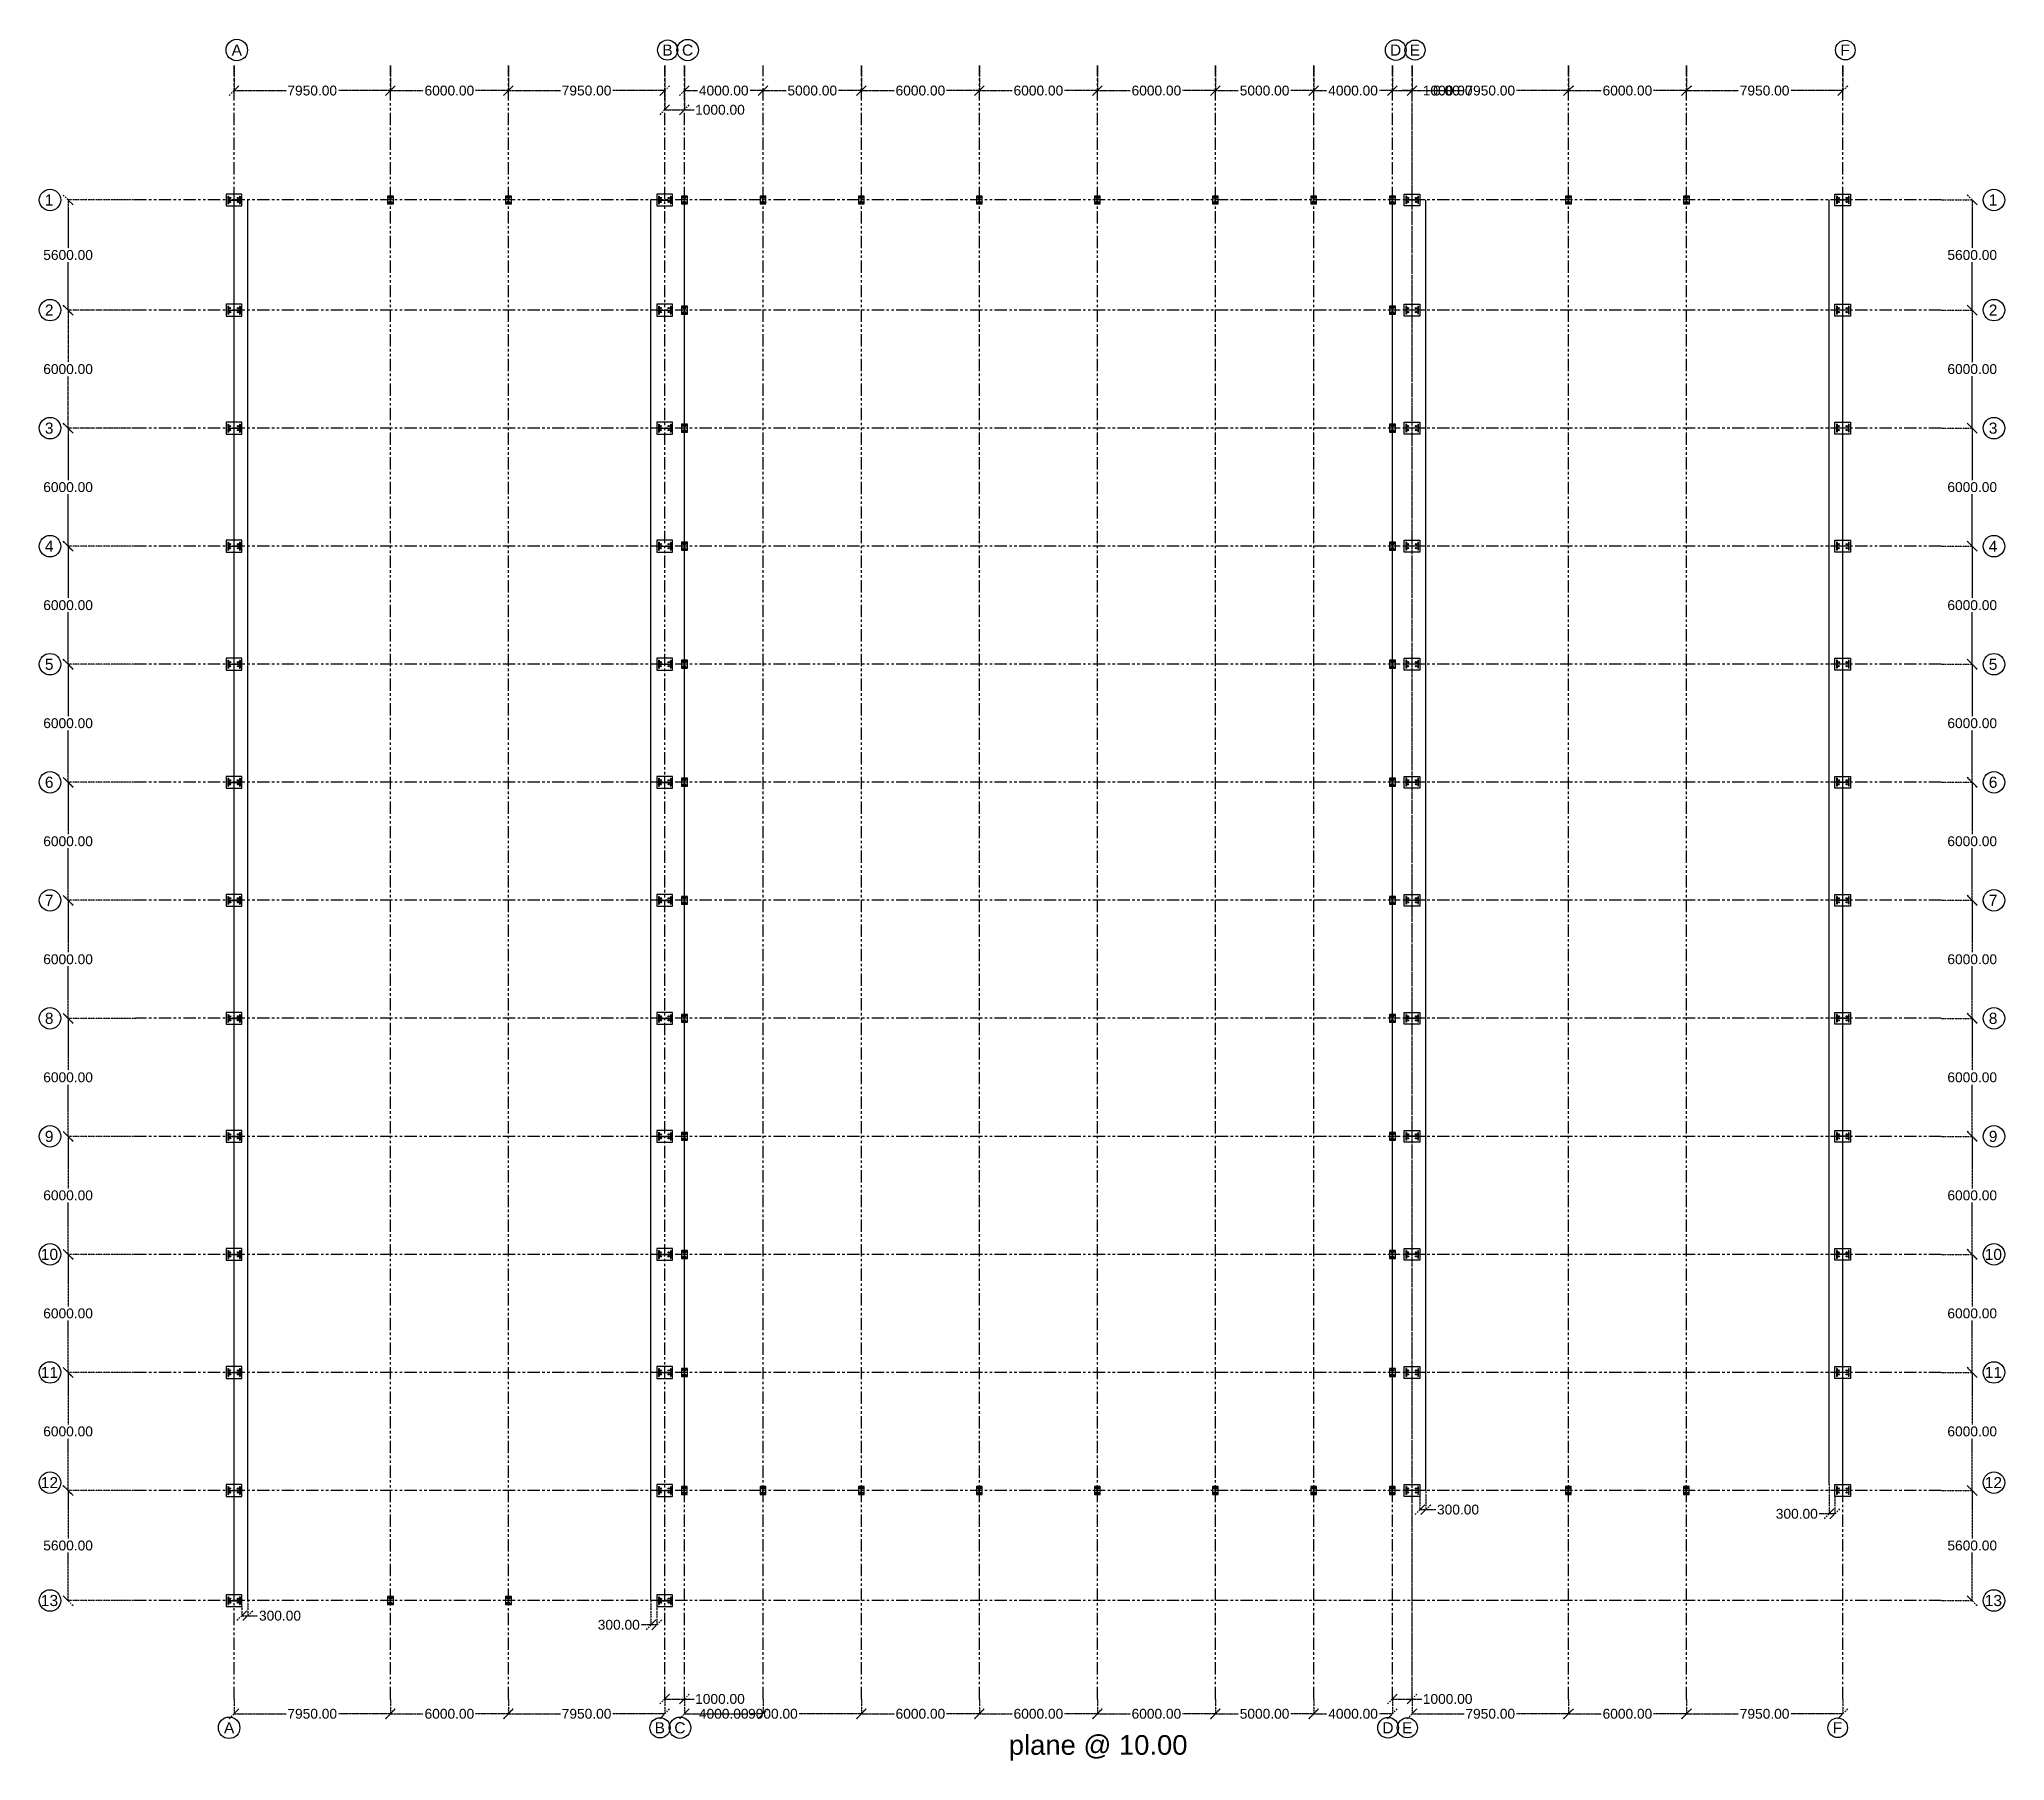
# Model space of a CAD drawing. Header units: inches. Extents: x 8519 to 881470, y -4476 to 84370.
# Drawn here: x 656886 to 756820, y -3130 to 84370 of the extents above; entities that cross this region are included whole.
import ezdxf

# ---------------------------------------------------------------- set-up
doc = ezdxf.new("R2010")
doc.units = ezdxf.units.IN
doc.header["$MEASUREMENT"] = 0
doc.header["$PDMODE"] = 34
doc.linetypes.add('ACAD_ISO03W100', pattern=[30, 12, -18])
doc.linetypes.add('PHANTOM2', pattern=[1.25, 0.625, -0.125, 0.125, -0.125, 0.125, -0.125])
for name, color, linetype in [('axis', 8, 'PHANTOM2'), ('columns', 2, 'Continuous'), ('dimensions', 1, 'PHANTOM2'), ('initial layout', 7, 'Continuous'), ('text', 3, 'Continuous')]:
    doc.layers.add(name, color=color, linetype=linetype)
doc.styles.get("Standard").update_dxf_attribs({"font": 'arial.ttf'})
doc.dimstyles.new('Dim_1', dxfattribs={"dimtxt": 500, "dimasz": 500, "dimexe": 0.0625, "dimexo": 0.0625, "dimgap": 100, "dimtad": 0, "dimtih": 1, "dimtoh": 1, "dimzin": 0, "dimdsep": 46, "dimtxsty": 'Standard', "dimblk": 'OBLIQUE', "dimcen": 0.09, "dimclrd": 256, "dimclre": 256, "dimclrt": 256, "dimadec": 0, "dimazin": 0, "dimtfac": 1, "dimtofl": 0, "dimtmove": 0, "dimatfit": 3, "dimfxl": 1, "dimtfillclr": 256, "dimtolj": 1, "dimtzin": 0, "dimlwe": -1, "dimarcsym": 0})

msp = doc.modelspace()

# ---------------------------------------------------------------- texts
at = {"layer": 'text'}
for s, height, p in [('A', 564.824, (666663.336, 83541.524)), ('B', 564.824, (688563.336, 83541.524)), ('C', 564.824, (689563.336, 83541.524)), ('D', 564.824, (725563.336, 83541.524)), ('E', 564.824, (726563.336, 83541.524)), ('F', 564.824, (748463.336, 83541.524)), ('1', 564.824, (657169.032, 75922.897)), ('1', 564.824, (756010.647, 75922.897)), ('2', 564.824, (657169.032, 70322.897)), ('2', 564.824, (756010.647, 70322.897)), ('3', 564.824, (657169.032, 64322.897)), ('3', 564.824, (756010.647, 64322.897)), ('4', 564.824, (657169.032, 58322.897)), ('4', 564.824, (756010.647, 58322.897)), ('5', 564.824, (657169.032, 52322.897)), ('5', 564.824, (756010.647, 52322.897)), ('6', 564.824, (657169.032, 46322.897)), ('6', 564.824, (756010.647, 46322.897)), ('7', 564.824, (657169.032, 40322.897)), ('7', 564.824, (756010.647, 40322.897)), ('8', 564.824, (657169.032, 34322.897)), ('8', 564.824, (756010.647, 34322.897)), ('9', 564.824, (657169.032, 28322.897)), ('9', 564.824, (756010.647, 28322.897)), ('10', 564.8237, (656964.315, 22322.897)), ('10', 564.8237, (755805.93, 22322.897)), ('11', 564.8237, (656964.315, 16322.897)), ('11', 564.8237, (755805.93, 16322.897)), ('12', 564.8237, (656964.315, 10722.897)), ('12', 564.8237, (755805.93, 10722.897)), ('13', 564.8237, (656964.315, 4728.866)), ('13', 564.8237, (755805.93, 4728.866)), ('A', 564.824, (666274.127, -1740.532)), ('B', 564.824, (688174.127, -1740.532)), ('C', 564.824, (689174.127, -1740.532)), ('plane @ 10.00', 997.80206, (706181.313, -2829.007)), ('D', 564.824, (725174.127, -1740.532)), ('E', 564.824, (726174.127, -1740.532)), ('F', 564.824, (748074.127, -1740.532))]:
    msp.add_text(s, height=height, dxfattribs=at).set_placement(p)

# ---------------------------------------------------------------- blocks, each defined once
blk = doc.blocks.new('_Oblique')
at = {"color": 0, "linetype": 'ByBlock', "lineweight": -2}
blk.add_line((-0.5, -0.5), (0.5, 0.5), dxfattribs=at)
blk = doc.blocks.new('*D7')
at = {"layer": 'Defpoints', "color": 0, "ltscale": 10, "transparency": 16777216}
for p in [(661787, 70605), (658349, 64605), (661787, 64605)]:
    blk.add_point(p, dxfattribs=at)
at = {"layer": 'dimensions', "lineweight": -2, "ltscale": 10, "transparency": 16777216}
for p, q in [((658349, 70615), (658349, 67961)), ((658349, 64595), (658349, 67250))]:
    blk.add_line(p, q, dxfattribs=at)
at = {"layer": 'dimensions', "linetype": 'ACAD_ISO03W100', "ltscale": 10, "transparency": 16777216}
for p, q in [((661787, 70605), (658349, 70605)), ((661787, 64605), (658349, 64605))]:
    blk.add_line(p, q, dxfattribs=at)
at = {"layer": 'dimensions', "lineweight": -2, "ltscale": 10, "transparency": 16777216, "xscale": 500, "yscale": 500, "zscale": 500}
for p, rotation in [((658349, 70605), 90), ((658349, 64605), 270)]:
    blk.add_blockref('_Oblique', p, dxfattribs=dict(at, rotation=rotation))
at = {"layer": 'dimensions', "ltscale": 10, "transparency": 16777216, "insert": (658349, 67605), "char_height": 500, "attachment_point": 5}
blk.add_mtext('\\A1;6000.00', dxfattribs=at)
blk = doc.blocks.new('*D8')
at = {"layer": 'Defpoints', "color": 0, "transparency": 16777216}
for p in [(661787, 64605), (658349, 58605), (661787, 58605)]:
    blk.add_point(p, dxfattribs=at)
at = {"layer": 'dimensions', "lineweight": -2, "transparency": 16777216}
for p, q in [((658349, 64615), (658349, 61961)), ((658349, 58595), (658349, 61250))]:
    blk.add_line(p, q, dxfattribs=at)
at = {"layer": 'dimensions', "linetype": 'ACAD_ISO03W100', "transparency": 16777216}
for p, q in [((661787, 64605), (658349, 64605)), ((661787, 58605), (658349, 58605))]:
    blk.add_line(p, q, dxfattribs=at)
at = {"layer": 'dimensions', "lineweight": -2, "transparency": 16777216, "xscale": 500, "yscale": 500, "zscale": 500}
for p, rotation in [((658349, 64605), 90), ((658349, 58605), 270)]:
    blk.add_blockref('_Oblique', p, dxfattribs=dict(at, rotation=rotation))
at = {"layer": 'dimensions', "transparency": 16777216, "insert": (658349, 61605), "char_height": 500, "attachment_point": 5}
blk.add_mtext('\\A1;6000.00', dxfattribs=at)
blk = doc.blocks.new('*D9')
at = {"layer": 'Defpoints', "color": 0, "transparency": 16777216}
for p in [(661787, 58605), (658349, 52605), (661787, 52605)]:
    blk.add_point(p, dxfattribs=at)
at = {"layer": 'dimensions', "lineweight": -2, "transparency": 16777216}
for p, q in [((658349, 58615), (658349, 55961)), ((658349, 52595), (658349, 55250))]:
    blk.add_line(p, q, dxfattribs=at)
at = {"layer": 'dimensions', "linetype": 'ACAD_ISO03W100', "transparency": 16777216}
for p, q in [((661787, 58605), (658349, 58605)), ((661787, 52605), (658349, 52605))]:
    blk.add_line(p, q, dxfattribs=at)
at = {"layer": 'dimensions', "lineweight": -2, "transparency": 16777216, "xscale": 500, "yscale": 500, "zscale": 500}
for p, rotation in [((658349, 58605), 90), ((658349, 52605), 270)]:
    blk.add_blockref('_Oblique', p, dxfattribs=dict(at, rotation=rotation))
at = {"layer": 'dimensions', "transparency": 16777216, "insert": (658349, 55605), "char_height": 500, "attachment_point": 5}
blk.add_mtext('\\A1;6000.00', dxfattribs=at)
blk = doc.blocks.new('*D10')
at = {"layer": 'Defpoints', "color": 0, "transparency": 16777216}
for p in [(661787, 52605), (658349, 46605), (661787, 46605)]:
    blk.add_point(p, dxfattribs=at)
at = {"layer": 'dimensions', "lineweight": -2, "transparency": 16777216}
for p, q in [((658349, 52615), (658349, 49961)), ((658349, 46595), (658349, 49250))]:
    blk.add_line(p, q, dxfattribs=at)
at = {"layer": 'dimensions', "linetype": 'ACAD_ISO03W100', "transparency": 16777216}
for p, q in [((661787, 52605), (658349, 52605)), ((661787, 46605), (658349, 46605))]:
    blk.add_line(p, q, dxfattribs=at)
at = {"layer": 'dimensions', "lineweight": -2, "transparency": 16777216, "xscale": 500, "yscale": 500, "zscale": 500}
for p, rotation in [((658349, 52605), 90), ((658349, 46605), 270)]:
    blk.add_blockref('_Oblique', p, dxfattribs=dict(at, rotation=rotation))
at = {"layer": 'dimensions', "transparency": 16777216, "insert": (658349, 49605), "char_height": 500, "attachment_point": 5}
blk.add_mtext('\\A1;6000.00', dxfattribs=at)
blk = doc.blocks.new('*D11')
at = {"layer": 'Defpoints', "color": 0, "transparency": 16777216}
for p in [(661787, 46605), (658349, 40605), (661787, 40605)]:
    blk.add_point(p, dxfattribs=at)
at = {"layer": 'dimensions', "lineweight": -2, "transparency": 16777216}
for p, q in [((658349, 46615), (658349, 43961)), ((658349, 40595), (658349, 43250))]:
    blk.add_line(p, q, dxfattribs=at)
at = {"layer": 'dimensions', "linetype": 'ACAD_ISO03W100', "transparency": 16777216}
for p, q in [((661787, 46605), (658349, 46605)), ((661787, 40605), (658349, 40605))]:
    blk.add_line(p, q, dxfattribs=at)
at = {"layer": 'dimensions', "lineweight": -2, "transparency": 16777216, "xscale": 500, "yscale": 500, "zscale": 500}
for p, rotation in [((658349, 46605), 90), ((658349, 40605), 270)]:
    blk.add_blockref('_Oblique', p, dxfattribs=dict(at, rotation=rotation))
at = {"layer": 'dimensions', "transparency": 16777216, "insert": (658349, 43605), "char_height": 500, "attachment_point": 5}
blk.add_mtext('\\A1;6000.00', dxfattribs=at)
blk = doc.blocks.new('*D12')
at = {"layer": 'Defpoints', "color": 0, "transparency": 16777216}
for p in [(661787, 40605), (658349, 34605), (661787, 34605)]:
    blk.add_point(p, dxfattribs=at)
at = {"layer": 'dimensions', "lineweight": -2, "transparency": 16777216}
for p, q in [((658349, 40615), (658349, 37961)), ((658349, 34595), (658349, 37250))]:
    blk.add_line(p, q, dxfattribs=at)
at = {"layer": 'dimensions', "linetype": 'ACAD_ISO03W100', "transparency": 16777216}
for p, q in [((661787, 40605), (658349, 40605)), ((661787, 34605), (658349, 34605))]:
    blk.add_line(p, q, dxfattribs=at)
at = {"layer": 'dimensions', "lineweight": -2, "transparency": 16777216, "xscale": 500, "yscale": 500, "zscale": 500}
for p, rotation in [((658349, 40605), 90), ((658349, 34605), 270)]:
    blk.add_blockref('_Oblique', p, dxfattribs=dict(at, rotation=rotation))
at = {"layer": 'dimensions', "transparency": 16777216, "insert": (658349, 37605), "char_height": 500, "attachment_point": 5}
blk.add_mtext('\\A1;6000.00', dxfattribs=at)
blk = doc.blocks.new('*D13')
at = {"layer": 'Defpoints', "color": 0, "transparency": 16777216}
for p in [(661787, 34605), (658349, 28605), (661787, 28605)]:
    blk.add_point(p, dxfattribs=at)
at = {"layer": 'dimensions', "lineweight": -2, "transparency": 16777216}
for p, q in [((658349, 34615), (658349, 31961)), ((658349, 28595), (658349, 31250))]:
    blk.add_line(p, q, dxfattribs=at)
at = {"layer": 'dimensions', "linetype": 'ACAD_ISO03W100', "transparency": 16777216}
for p, q in [((661787, 34605), (658349, 34605)), ((661787, 28605), (658349, 28605))]:
    blk.add_line(p, q, dxfattribs=at)
at = {"layer": 'dimensions', "lineweight": -2, "transparency": 16777216, "xscale": 500, "yscale": 500, "zscale": 500}
for p, rotation in [((658349, 34605), 90), ((658349, 28605), 270)]:
    blk.add_blockref('_Oblique', p, dxfattribs=dict(at, rotation=rotation))
at = {"layer": 'dimensions', "transparency": 16777216, "insert": (658349, 31605), "char_height": 500, "attachment_point": 5}
blk.add_mtext('\\A1;6000.00', dxfattribs=at)
blk = doc.blocks.new('*D14')
at = {"layer": 'Defpoints', "color": 0, "transparency": 16777216}
for p in [(661787, 28605), (658349, 22605), (661787, 22605)]:
    blk.add_point(p, dxfattribs=at)
at = {"layer": 'dimensions', "lineweight": -2, "transparency": 16777216}
for p, q in [((658349, 28615), (658349, 25961)), ((658349, 22595), (658349, 25250))]:
    blk.add_line(p, q, dxfattribs=at)
at = {"layer": 'dimensions', "linetype": 'ACAD_ISO03W100', "transparency": 16777216}
for p, q in [((661787, 28605), (658349, 28605)), ((661787, 22605), (658349, 22605))]:
    blk.add_line(p, q, dxfattribs=at)
at = {"layer": 'dimensions', "lineweight": -2, "transparency": 16777216, "xscale": 500, "yscale": 500, "zscale": 500}
for p, rotation in [((658349, 28605), 90), ((658349, 22605), 270)]:
    blk.add_blockref('_Oblique', p, dxfattribs=dict(at, rotation=rotation))
at = {"layer": 'dimensions', "transparency": 16777216, "insert": (658349, 25605), "char_height": 500, "attachment_point": 5}
blk.add_mtext('\\A1;6000.00', dxfattribs=at)
blk = doc.blocks.new('*D4')
at = {"layer": 'Defpoints', "color": 0, "transparency": 16777216}
for p in [(661787, 22605), (658349, 16605), (661787, 16605)]:
    blk.add_point(p, dxfattribs=at)
at = {"layer": 'dimensions', "lineweight": -2, "transparency": 16777216}
for p, q in [((658349, 22615), (658349, 19961)), ((658349, 16595), (658349, 19250))]:
    blk.add_line(p, q, dxfattribs=at)
at = {"layer": 'dimensions', "linetype": 'ACAD_ISO03W100', "transparency": 16777216}
for p, q in [((661787, 22605), (658349, 22605)), ((661787, 16605), (658349, 16605))]:
    blk.add_line(p, q, dxfattribs=at)
at = {"layer": 'dimensions', "lineweight": -2, "transparency": 16777216, "xscale": 500, "yscale": 500, "zscale": 500}
for p, rotation in [((658349, 22605), 90), ((658349, 16605), 270)]:
    blk.add_blockref('_Oblique', p, dxfattribs=dict(at, rotation=rotation))
at = {"layer": 'dimensions', "transparency": 16777216, "insert": (658349, 19605), "char_height": 500, "attachment_point": 5}
blk.add_mtext('\\A1;6000.00', dxfattribs=at)
blk = doc.blocks.new('*D5')
at = {"layer": 'Defpoints', "color": 0, "transparency": 16777216}
for p in [(661787, 16605), (658349, 10605), (661787, 10605)]:
    blk.add_point(p, dxfattribs=at)
at = {"layer": 'dimensions', "lineweight": -2, "transparency": 16777216}
for p, q in [((658349, 16615), (658349, 13961)), ((658349, 10595), (658349, 13250))]:
    blk.add_line(p, q, dxfattribs=at)
at = {"layer": 'dimensions', "linetype": 'ACAD_ISO03W100', "transparency": 16777216}
for p, q in [((661787, 16605), (658349, 16605)), ((661787, 10605), (658349, 10605))]:
    blk.add_line(p, q, dxfattribs=at)
at = {"layer": 'dimensions', "lineweight": -2, "transparency": 16777216, "xscale": 500, "yscale": 500, "zscale": 500}
for p, rotation in [((658349, 16605), 90), ((658349, 10605), 270)]:
    blk.add_blockref('_Oblique', p, dxfattribs=dict(at, rotation=rotation))
at = {"layer": 'dimensions', "transparency": 16777216, "insert": (658349, 13605), "char_height": 500, "attachment_point": 5}
blk.add_mtext('\\A1;6000.00', dxfattribs=at)
blk = doc.blocks.new('*D6')
at = {"layer": 'Defpoints', "color": 0, "transparency": 16777216}
for p in [(661787, 10605), (658349, 5005), (661787, 5005)]:
    blk.add_point(p, dxfattribs=at)
at = {"layer": 'dimensions', "lineweight": -2, "transparency": 16777216}
for p, q in [((658349, 10615), (658349, 8161)), ((658349, 4995), (658349, 7450))]:
    blk.add_line(p, q, dxfattribs=at)
at = {"layer": 'dimensions', "linetype": 'ACAD_ISO03W100', "transparency": 16777216}
for p, q in [((661787, 10605), (658349, 10605)), ((661787, 5005), (658349, 5005))]:
    blk.add_line(p, q, dxfattribs=at)
at = {"layer": 'dimensions', "lineweight": -2, "transparency": 16777216, "xscale": 500, "yscale": 500, "zscale": 500}
for p, rotation in [((658349, 10605), 90), ((658349, 5005), 270)]:
    blk.add_blockref('_Oblique', p, dxfattribs=dict(at, rotation=rotation))
at = {"layer": 'dimensions', "transparency": 16777216, "insert": (658349, 7805), "char_height": 500, "attachment_point": 5}
blk.add_mtext('\\A1;5600.00', dxfattribs=at)
blk = doc.blocks.new('*D15')
at = {"layer": 'Defpoints', "color": 0, "transparency": 16777216}
for p in [(727087, 10305), (727387, 10605), (727387, 9633)]:
    blk.add_point(p, dxfattribs=at)
at = {"layer": 'dimensions', "linetype": 'ACAD_ISO03W100', "transparency": 16777216}
for p, q in [((727087, 10305), (727087, 9633)), ((727387, 10605), (727387, 9633))]:
    blk.add_line(p, q, dxfattribs=at)
at = {"layer": 'dimensions', "lineweight": -2, "transparency": 16777216}
for p, q in [((727087, 9633), (727387, 9633)), ((727387, 9633), (727887, 9633))]:
    blk.add_line(p, q, dxfattribs=at)
at = {"layer": 'dimensions', "lineweight": -2, "transparency": 16777216, "xscale": 500, "yscale": 500, "zscale": 500, "rotation": 180}
blk.add_blockref('_Oblique', (727087, 9633), dxfattribs=at)
at = {"layer": 'dimensions', "lineweight": -2, "transparency": 16777216, "xscale": 500, "yscale": 500, "zscale": 500}
blk.add_blockref('_Oblique', (727387, 9633), dxfattribs=at)
at = {"layer": 'dimensions', "transparency": 16777216, "insert": (729024, 9633), "char_height": 500, "attachment_point": 5}
blk.add_mtext('\\A1;300.00', dxfattribs=at)
blk = doc.blocks.new('*D16')
at = {"layer": 'Defpoints', "color": 0, "transparency": 16777216}
for p in [(747887, 10905), (748187, 10305), (747887, 9417)]:
    blk.add_point(p, dxfattribs=at)
at = {"layer": 'dimensions', "linetype": 'ACAD_ISO03W100', "transparency": 16777216}
for p, q in [((747887, 10905), (747887, 9417)), ((748187, 10305), (748187, 9417))]:
    blk.add_line(p, q, dxfattribs=at)
at = {"layer": 'dimensions', "lineweight": -2, "transparency": 16777216}
for p, q in [((747887, 9417), (747387, 9417)), ((748187, 9417), (747887, 9417))]:
    blk.add_line(p, q, dxfattribs=at)
at = {"layer": 'dimensions', "lineweight": -2, "transparency": 16777216, "xscale": 500, "yscale": 500, "zscale": 500, "rotation": 180}
blk.add_blockref('_Oblique', (747887, 9417), dxfattribs=at)
at = {"layer": 'dimensions', "lineweight": -2, "transparency": 16777216, "xscale": 500, "yscale": 500, "zscale": 500}
blk.add_blockref('_Oblique', (748187, 9417), dxfattribs=at)
at = {"layer": 'dimensions', "transparency": 16777216, "insert": (746250, 9417), "char_height": 500, "attachment_point": 5}
blk.add_mtext('\\A1;300.00', dxfattribs=at)
blk = doc.blocks.new('*D17')
at = {"layer": 'Defpoints', "color": 0, "transparency": 16777216}
for p in [(667487, 5005), (667187, 4705), (667487, 4239)]:
    blk.add_point(p, dxfattribs=at)
at = {"layer": 'dimensions', "linetype": 'ACAD_ISO03W100', "transparency": 16777216}
for p, q in [((667487, 5005), (667487, 4239)), ((667187, 4705), (667187, 4239))]:
    blk.add_line(p, q, dxfattribs=at)
at = {"layer": 'dimensions', "lineweight": -2, "transparency": 16777216}
for p, q in [((667187, 4239), (667487, 4239)), ((667487, 4239), (667987, 4239))]:
    blk.add_line(p, q, dxfattribs=at)
at = {"layer": 'dimensions', "lineweight": -2, "transparency": 16777216, "xscale": 500, "yscale": 500, "zscale": 500, "rotation": 180}
blk.add_blockref('_Oblique', (667187, 4239), dxfattribs=at)
at = {"layer": 'dimensions', "lineweight": -2, "transparency": 16777216, "xscale": 500, "yscale": 500, "zscale": 500}
blk.add_blockref('_Oblique', (667487, 4239), dxfattribs=at)
at = {"layer": 'dimensions', "transparency": 16777216, "insert": (669124, 4239), "char_height": 500, "attachment_point": 5}
blk.add_mtext('\\A1;300.00', dxfattribs=at)
blk = doc.blocks.new('*D18')
at = {"layer": 'Defpoints', "color": 0, "transparency": 16777216}
for p in [(687987, 5005), (688287, 4705), (687987, 3775)]:
    blk.add_point(p, dxfattribs=at)
at = {"layer": 'dimensions', "linetype": 'ACAD_ISO03W100', "transparency": 16777216}
for p, q in [((687987, 5005), (687987, 3775)), ((688287, 4705), (688287, 3775))]:
    blk.add_line(p, q, dxfattribs=at)
at = {"layer": 'dimensions', "lineweight": -2, "transparency": 16777216}
for p, q in [((687987, 3775), (687487, 3775)), ((688287, 3775), (687987, 3775))]:
    blk.add_line(p, q, dxfattribs=at)
at = {"layer": 'dimensions', "lineweight": -2, "transparency": 16777216, "xscale": 500, "yscale": 500, "zscale": 500, "rotation": 180}
blk.add_blockref('_Oblique', (687987, 3775), dxfattribs=at)
at = {"layer": 'dimensions', "lineweight": -2, "transparency": 16777216, "xscale": 500, "yscale": 500, "zscale": 500}
blk.add_blockref('_Oblique', (688287, 3775), dxfattribs=at)
at = {"layer": 'dimensions', "transparency": 16777216, "insert": (686350, 3775), "char_height": 500, "attachment_point": 5}
blk.add_mtext('\\A1;300.00', dxfattribs=at)
blk = doc.blocks.new('*D46')
at = {"layer": 'Defpoints', "color": 0, "transparency": 16777216}
for p in [(661787, 76205), (658349, 70605), (661787, 70605)]:
    blk.add_point(p, dxfattribs=at)
at = {"layer": 'dimensions', "linetype": 'ACAD_ISO03W100', "transparency": 16777216}
for p, q in [((661787, 76205), (658349, 76205)), ((661787, 70605), (658349, 70605))]:
    blk.add_line(p, q, dxfattribs=at)
at = {"layer": 'dimensions', "lineweight": -2, "transparency": 16777216}
for p, q in [((658349, 76205), (658349, 73761)), ((658349, 70605), (658349, 73050))]:
    blk.add_line(p, q, dxfattribs=at)
at = {"layer": 'dimensions', "lineweight": -2, "transparency": 16777216, "xscale": 500, "yscale": 500, "zscale": 500}
for p, rotation in [((658349, 76205), 90), ((658349, 70605), 270)]:
    blk.add_blockref('_Oblique', p, dxfattribs=dict(at, rotation=rotation))
at = {"layer": 'dimensions', "transparency": 16777216, "insert": (658349, 73405), "char_height": 500, "attachment_point": 5}
blk.add_mtext('\\A1;5600.00', dxfattribs=at)
blk = doc.blocks.new('*D47')
at = {"layer": 'Defpoints', "color": 0, "transparency": 16777216}
for p in [(753587, 10605), (753587, 5005), (755169, 5005)]:
    blk.add_point(p, dxfattribs=at)
at = {"layer": 'dimensions', "linetype": 'ACAD_ISO03W100', "transparency": 16777216}
for p, q in [((753587, 10605), (755169, 10605)), ((753587, 5005), (755169, 5005))]:
    blk.add_line(p, q, dxfattribs=at)
at = {"layer": 'dimensions', "lineweight": -2, "transparency": 16777216}
for p, q in [((755169, 10605), (755169, 8161)), ((755169, 5005), (755169, 7450))]:
    blk.add_line(p, q, dxfattribs=at)
at = {"layer": 'dimensions', "lineweight": -2, "transparency": 16777216, "xscale": 500, "yscale": 500, "zscale": 500}
for p, rotation in [((755169, 10605), 90), ((755169, 5005), 270)]:
    blk.add_blockref('_Oblique', p, dxfattribs=dict(at, rotation=rotation))
at = {"layer": 'dimensions', "transparency": 16777216, "insert": (755169, 7805), "char_height": 500, "attachment_point": 5}
blk.add_mtext('\\A1;5600.00', dxfattribs=at)
blk = doc.blocks.new('*D48')
at = {"layer": 'Defpoints', "color": 0, "transparency": 16777216}
for p in [(753587, 16605), (753587, 10605), (755169, 10605)]:
    blk.add_point(p, dxfattribs=at)
at = {"layer": 'dimensions', "linetype": 'ACAD_ISO03W100', "transparency": 16777216}
for p, q in [((753587, 16605), (755169, 16605)), ((753587, 10605), (755169, 10605))]:
    blk.add_line(p, q, dxfattribs=at)
at = {"layer": 'dimensions', "lineweight": -2, "transparency": 16777216}
for p, q in [((755169, 16605), (755169, 13961)), ((755169, 10605), (755169, 13250))]:
    blk.add_line(p, q, dxfattribs=at)
at = {"layer": 'dimensions', "lineweight": -2, "transparency": 16777216, "xscale": 500, "yscale": 500, "zscale": 500}
for p, rotation in [((755169, 16605), 90), ((755169, 10605), 270)]:
    blk.add_blockref('_Oblique', p, dxfattribs=dict(at, rotation=rotation))
at = {"layer": 'dimensions', "transparency": 16777216, "insert": (755169, 13605), "char_height": 500, "attachment_point": 5}
blk.add_mtext('\\A1;6000.00', dxfattribs=at)
blk = doc.blocks.new('*D49')
at = {"layer": 'Defpoints', "color": 0, "transparency": 16777216}
for p in [(753587, 22605), (753587, 16605), (755169, 16605)]:
    blk.add_point(p, dxfattribs=at)
at = {"layer": 'dimensions', "linetype": 'ACAD_ISO03W100', "transparency": 16777216}
for p, q in [((753587, 22605), (755169, 22605)), ((753587, 16605), (755169, 16605))]:
    blk.add_line(p, q, dxfattribs=at)
at = {"layer": 'dimensions', "lineweight": -2, "transparency": 16777216}
for p, q in [((755169, 22605), (755169, 19961)), ((755169, 16605), (755169, 19250))]:
    blk.add_line(p, q, dxfattribs=at)
at = {"layer": 'dimensions', "lineweight": -2, "transparency": 16777216, "xscale": 500, "yscale": 500, "zscale": 500}
for p, rotation in [((755169, 22605), 90), ((755169, 16605), 270)]:
    blk.add_blockref('_Oblique', p, dxfattribs=dict(at, rotation=rotation))
at = {"layer": 'dimensions', "transparency": 16777216, "insert": (755169, 19605), "char_height": 500, "attachment_point": 5}
blk.add_mtext('\\A1;6000.00', dxfattribs=at)
blk = doc.blocks.new('*D50')
at = {"layer": 'Defpoints', "color": 0, "transparency": 16777216}
for p in [(753587, 28605), (753587, 22605), (755169, 22605)]:
    blk.add_point(p, dxfattribs=at)
at = {"layer": 'dimensions', "linetype": 'ACAD_ISO03W100', "transparency": 16777216}
for p, q in [((753587, 28605), (755169, 28605)), ((753587, 22605), (755169, 22605))]:
    blk.add_line(p, q, dxfattribs=at)
at = {"layer": 'dimensions', "lineweight": -2, "transparency": 16777216}
for p, q in [((755169, 28605), (755169, 25961)), ((755169, 22605), (755169, 25250))]:
    blk.add_line(p, q, dxfattribs=at)
at = {"layer": 'dimensions', "lineweight": -2, "transparency": 16777216, "xscale": 500, "yscale": 500, "zscale": 500}
for p, rotation in [((755169, 28605), 90), ((755169, 22605), 270)]:
    blk.add_blockref('_Oblique', p, dxfattribs=dict(at, rotation=rotation))
at = {"layer": 'dimensions', "transparency": 16777216, "insert": (755169, 25605), "char_height": 500, "attachment_point": 5}
blk.add_mtext('\\A1;6000.00', dxfattribs=at)
blk = doc.blocks.new('*D51')
at = {"layer": 'Defpoints', "color": 0, "transparency": 16777216}
for p in [(753587, 34605), (753587, 28605), (755169, 28605)]:
    blk.add_point(p, dxfattribs=at)
at = {"layer": 'dimensions', "linetype": 'ACAD_ISO03W100', "transparency": 16777216}
for p, q in [((753587, 34605), (755169, 34605)), ((753587, 28605), (755169, 28605))]:
    blk.add_line(p, q, dxfattribs=at)
at = {"layer": 'dimensions', "lineweight": -2, "transparency": 16777216}
for p, q in [((755169, 34605), (755169, 31961)), ((755169, 28605), (755169, 31250))]:
    blk.add_line(p, q, dxfattribs=at)
at = {"layer": 'dimensions', "lineweight": -2, "transparency": 16777216, "xscale": 500, "yscale": 500, "zscale": 500}
for p, rotation in [((755169, 34605), 90), ((755169, 28605), 270)]:
    blk.add_blockref('_Oblique', p, dxfattribs=dict(at, rotation=rotation))
at = {"layer": 'dimensions', "transparency": 16777216, "insert": (755169, 31605), "char_height": 500, "attachment_point": 5}
blk.add_mtext('\\A1;6000.00', dxfattribs=at)
blk = doc.blocks.new('*D52')
at = {"layer": 'Defpoints', "color": 0, "transparency": 16777216}
for p in [(753587, 40605), (753587, 34605), (755169, 34605)]:
    blk.add_point(p, dxfattribs=at)
at = {"layer": 'dimensions', "linetype": 'ACAD_ISO03W100', "transparency": 16777216}
for p, q in [((753587, 40605), (755169, 40605)), ((753587, 34605), (755169, 34605))]:
    blk.add_line(p, q, dxfattribs=at)
at = {"layer": 'dimensions', "lineweight": -2, "transparency": 16777216}
for p, q in [((755169, 40605), (755169, 37961)), ((755169, 34605), (755169, 37250))]:
    blk.add_line(p, q, dxfattribs=at)
at = {"layer": 'dimensions', "lineweight": -2, "transparency": 16777216, "xscale": 500, "yscale": 500, "zscale": 500}
for p, rotation in [((755169, 40605), 90), ((755169, 34605), 270)]:
    blk.add_blockref('_Oblique', p, dxfattribs=dict(at, rotation=rotation))
at = {"layer": 'dimensions', "transparency": 16777216, "insert": (755169, 37605), "char_height": 500, "attachment_point": 5}
blk.add_mtext('\\A1;6000.00', dxfattribs=at)
blk = doc.blocks.new('*D53')
at = {"layer": 'Defpoints', "color": 0, "transparency": 16777216}
for p in [(753587, 46605), (753587, 40605), (755169, 40605)]:
    blk.add_point(p, dxfattribs=at)
at = {"layer": 'dimensions', "linetype": 'ACAD_ISO03W100', "transparency": 16777216}
for p, q in [((753587, 46605), (755169, 46605)), ((753587, 40605), (755169, 40605))]:
    blk.add_line(p, q, dxfattribs=at)
at = {"layer": 'dimensions', "lineweight": -2, "transparency": 16777216}
for p, q in [((755169, 46605), (755169, 43961)), ((755169, 40605), (755169, 43250))]:
    blk.add_line(p, q, dxfattribs=at)
at = {"layer": 'dimensions', "lineweight": -2, "transparency": 16777216, "xscale": 500, "yscale": 500, "zscale": 500}
for p, rotation in [((755169, 46605), 90), ((755169, 40605), 270)]:
    blk.add_blockref('_Oblique', p, dxfattribs=dict(at, rotation=rotation))
at = {"layer": 'dimensions', "transparency": 16777216, "insert": (755169, 43605), "char_height": 500, "attachment_point": 5}
blk.add_mtext('\\A1;6000.00', dxfattribs=at)
blk = doc.blocks.new('*D54')
at = {"layer": 'Defpoints', "color": 0, "transparency": 16777216}
for p in [(753587, 52605), (753587, 46605), (755169, 46605)]:
    blk.add_point(p, dxfattribs=at)
at = {"layer": 'dimensions', "linetype": 'ACAD_ISO03W100', "transparency": 16777216}
for p, q in [((753587, 52605), (755169, 52605)), ((753587, 46605), (755169, 46605))]:
    blk.add_line(p, q, dxfattribs=at)
at = {"layer": 'dimensions', "lineweight": -2, "transparency": 16777216}
for p, q in [((755169, 52605), (755169, 49961)), ((755169, 46605), (755169, 49250))]:
    blk.add_line(p, q, dxfattribs=at)
at = {"layer": 'dimensions', "lineweight": -2, "transparency": 16777216, "xscale": 500, "yscale": 500, "zscale": 500}
for p, rotation in [((755169, 52605), 90), ((755169, 46605), 270)]:
    blk.add_blockref('_Oblique', p, dxfattribs=dict(at, rotation=rotation))
at = {"layer": 'dimensions', "transparency": 16777216, "insert": (755169, 49605), "char_height": 500, "attachment_point": 5}
blk.add_mtext('\\A1;6000.00', dxfattribs=at)
blk = doc.blocks.new('*D55')
at = {"layer": 'Defpoints', "color": 0, "transparency": 16777216}
for p in [(753587, 58605), (753587, 52605), (755169, 52605)]:
    blk.add_point(p, dxfattribs=at)
at = {"layer": 'dimensions', "linetype": 'ACAD_ISO03W100', "transparency": 16777216}
for p, q in [((753587, 58605), (755169, 58605)), ((753587, 52605), (755169, 52605))]:
    blk.add_line(p, q, dxfattribs=at)
at = {"layer": 'dimensions', "lineweight": -2, "transparency": 16777216}
for p, q in [((755169, 58605), (755169, 55961)), ((755169, 52605), (755169, 55250))]:
    blk.add_line(p, q, dxfattribs=at)
at = {"layer": 'dimensions', "lineweight": -2, "transparency": 16777216, "xscale": 500, "yscale": 500, "zscale": 500}
for p, rotation in [((755169, 58605), 90), ((755169, 52605), 270)]:
    blk.add_blockref('_Oblique', p, dxfattribs=dict(at, rotation=rotation))
at = {"layer": 'dimensions', "transparency": 16777216, "insert": (755169, 55605), "char_height": 500, "attachment_point": 5}
blk.add_mtext('\\A1;6000.00', dxfattribs=at)
blk = doc.blocks.new('*D56')
at = {"layer": 'Defpoints', "color": 0, "transparency": 16777216}
for p in [(753587, 64605), (753587, 58605), (755169, 58605)]:
    blk.add_point(p, dxfattribs=at)
at = {"layer": 'dimensions', "linetype": 'ACAD_ISO03W100', "transparency": 16777216}
for p, q in [((753587, 64605), (755169, 64605)), ((753587, 58605), (755169, 58605))]:
    blk.add_line(p, q, dxfattribs=at)
at = {"layer": 'dimensions', "lineweight": -2, "transparency": 16777216}
for p, q in [((755169, 64605), (755169, 61961)), ((755169, 58605), (755169, 61250))]:
    blk.add_line(p, q, dxfattribs=at)
at = {"layer": 'dimensions', "lineweight": -2, "transparency": 16777216, "xscale": 500, "yscale": 500, "zscale": 500}
for p, rotation in [((755169, 64605), 90), ((755169, 58605), 270)]:
    blk.add_blockref('_Oblique', p, dxfattribs=dict(at, rotation=rotation))
at = {"layer": 'dimensions', "transparency": 16777216, "insert": (755169, 61605), "char_height": 500, "attachment_point": 5}
blk.add_mtext('\\A1;6000.00', dxfattribs=at)
blk = doc.blocks.new('*D57')
at = {"layer": 'Defpoints', "color": 0, "transparency": 16777216}
for p in [(753587, 70605), (753587, 64605), (755169, 64605)]:
    blk.add_point(p, dxfattribs=at)
at = {"layer": 'dimensions', "linetype": 'ACAD_ISO03W100', "transparency": 16777216}
for p, q in [((753587, 70605), (755169, 70605)), ((753587, 64605), (755169, 64605))]:
    blk.add_line(p, q, dxfattribs=at)
at = {"layer": 'dimensions', "lineweight": -2, "transparency": 16777216}
for p, q in [((755169, 70605), (755169, 67961)), ((755169, 64605), (755169, 67250))]:
    blk.add_line(p, q, dxfattribs=at)
at = {"layer": 'dimensions', "lineweight": -2, "transparency": 16777216, "xscale": 500, "yscale": 500, "zscale": 500}
for p, rotation in [((755169, 70605), 90), ((755169, 64605), 270)]:
    blk.add_blockref('_Oblique', p, dxfattribs=dict(at, rotation=rotation))
at = {"layer": 'dimensions', "transparency": 16777216, "insert": (755169, 67605), "char_height": 500, "attachment_point": 5}
blk.add_mtext('\\A1;6000.00', dxfattribs=at)
blk = doc.blocks.new('*D58')
at = {"layer": 'Defpoints', "color": 0, "transparency": 16777216}
for p in [(753587, 76205), (753587, 70605), (755169, 70605)]:
    blk.add_point(p, dxfattribs=at)
at = {"layer": 'dimensions', "linetype": 'ACAD_ISO03W100', "transparency": 16777216}
for p, q in [((753587, 76205), (755169, 76205)), ((753587, 70605), (755169, 70605))]:
    blk.add_line(p, q, dxfattribs=at)
at = {"layer": 'dimensions', "lineweight": -2, "transparency": 16777216}
for p, q in [((755169, 76205), (755169, 73761)), ((755169, 70605), (755169, 73050))]:
    blk.add_line(p, q, dxfattribs=at)
at = {"layer": 'dimensions', "lineweight": -2, "transparency": 16777216, "xscale": 500, "yscale": 500, "zscale": 500}
for p, rotation in [((755169, 76205), 90), ((755169, 70605), 270)]:
    blk.add_blockref('_Oblique', p, dxfattribs=dict(at, rotation=rotation))
at = {"layer": 'dimensions', "transparency": 16777216, "insert": (755169, 73405), "char_height": 500, "attachment_point": 5}
blk.add_mtext('\\A1;5600.00', dxfattribs=at)
blk = doc.blocks.new('*D59')
at = {"layer": 'Defpoints', "color": 0, "transparency": 16777216}
for p in [(666787, 5), (674737, 5), (674737, -749)]:
    blk.add_point(p, dxfattribs=at)
at = {"layer": 'dimensions', "linetype": 'ACAD_ISO03W100', "transparency": 16777216}
for p, q in [((666787, 5), (666787, -750)), ((674737, 5), (674737, -750))]:
    blk.add_line(p, q, dxfattribs=at)
at = {"layer": 'dimensions', "lineweight": -2, "transparency": 16777216}
for p, q in [((666787, -749), (669433, -749)), ((674737, -749), (672091, -749))]:
    blk.add_line(p, q, dxfattribs=at)
at = {"layer": 'dimensions', "lineweight": -2, "transparency": 16777216, "xscale": 500, "yscale": 500, "zscale": 500, "rotation": 180}
blk.add_blockref('_Oblique', (666787, -749), dxfattribs=at)
at = {"layer": 'dimensions', "lineweight": -2, "transparency": 16777216, "xscale": 500, "yscale": 500, "zscale": 500}
blk.add_blockref('_Oblique', (674737, -749), dxfattribs=at)
at = {"layer": 'dimensions', "transparency": 16777216, "insert": (670762, -749), "char_height": 500, "attachment_point": 5}
blk.add_mtext('\\A1;7950.00', dxfattribs=at)
blk = doc.blocks.new('*D60')
at = {"layer": 'Defpoints', "color": 0, "transparency": 16777216}
for p in [(674737, 5), (680737, 5), (680737, -749)]:
    blk.add_point(p, dxfattribs=at)
at = {"layer": 'dimensions', "linetype": 'ACAD_ISO03W100', "transparency": 16777216}
for p, q in [((674737, 5), (674737, -750)), ((680737, 5), (680737, -750))]:
    blk.add_line(p, q, dxfattribs=at)
at = {"layer": 'dimensions', "lineweight": -2, "transparency": 16777216}
for p, q in [((674737, -749), (676405, -749)), ((680737, -749), (679070, -749))]:
    blk.add_line(p, q, dxfattribs=at)
at = {"layer": 'dimensions', "lineweight": -2, "transparency": 16777216, "xscale": 500, "yscale": 500, "zscale": 500, "rotation": 180}
blk.add_blockref('_Oblique', (674737, -749), dxfattribs=at)
at = {"layer": 'dimensions', "lineweight": -2, "transparency": 16777216, "xscale": 500, "yscale": 500, "zscale": 500}
blk.add_blockref('_Oblique', (680737, -749), dxfattribs=at)
at = {"layer": 'dimensions', "transparency": 16777216, "insert": (677737, -749), "char_height": 500, "attachment_point": 5}
blk.add_mtext('\\A1;6000.00', dxfattribs=at)
blk = doc.blocks.new('*D61')
at = {"layer": 'Defpoints', "color": 0, "transparency": 16777216}
for p in [(680737, 5), (688687, 5), (680737, -749)]:
    blk.add_point(p, dxfattribs=at)
at = {"layer": 'dimensions', "linetype": 'ACAD_ISO03W100', "transparency": 16777216}
for p, q in [((680737, 5), (680737, -750)), ((688687, 5), (688687, -750))]:
    blk.add_line(p, q, dxfattribs=at)
at = {"layer": 'dimensions', "lineweight": -2, "transparency": 16777216}
for p, q in [((680737, -749), (683383, -749)), ((688687, -749), (686041, -749))]:
    blk.add_line(p, q, dxfattribs=at)
at = {"layer": 'dimensions', "lineweight": -2, "transparency": 16777216, "xscale": 500, "yscale": 500, "zscale": 500, "rotation": 180}
blk.add_blockref('_Oblique', (680737, -749), dxfattribs=at)
at = {"layer": 'dimensions', "lineweight": -2, "transparency": 16777216, "xscale": 500, "yscale": 500, "zscale": 500}
blk.add_blockref('_Oblique', (688687, -749), dxfattribs=at)
at = {"layer": 'dimensions', "transparency": 16777216, "insert": (684712, -749), "char_height": 500, "attachment_point": 5}
blk.add_mtext('\\A1;7950.00', dxfattribs=at)
blk = doc.blocks.new('*D62')
at = {"layer": 'Defpoints', "color": 0, "transparency": 16777216}
for p in [(688687, 5), (689687, 5), (689687, 5)]:
    blk.add_point(p, dxfattribs=at)
at = {"layer": 'dimensions', "lineweight": -2, "transparency": 16777216}
for p, q in [((688687, 5), (689687, 5)), ((689687, 5), (690187, 5))]:
    blk.add_line(p, q, dxfattribs=at)
at = {"layer": 'dimensions', "lineweight": -2, "transparency": 16777216, "xscale": 500, "yscale": 500, "zscale": 500, "rotation": 180}
blk.add_blockref('_Oblique', (688687, 5), dxfattribs=at)
at = {"layer": 'dimensions', "lineweight": -2, "transparency": 16777216, "xscale": 500, "yscale": 500, "zscale": 500}
blk.add_blockref('_Oblique', (689687, 5), dxfattribs=at)
at = {"layer": 'dimensions', "transparency": 16777216, "insert": (691495, 5), "char_height": 500, "attachment_point": 5}
blk.add_mtext('\\A1;1000.00', dxfattribs=at)
blk = doc.blocks.new('*D63')
at = {"layer": 'Defpoints', "color": 0, "transparency": 16777216}
for p in [(689687, 5), (693687, 5), (689687, -749)]:
    blk.add_point(p, dxfattribs=at)
at = {"layer": 'dimensions', "linetype": 'ACAD_ISO03W100', "transparency": 16777216}
for p, q in [((689687, 5), (689687, -750)), ((693687, 5), (693687, -750))]:
    blk.add_line(p, q, dxfattribs=at)
at = {"layer": 'dimensions', "lineweight": -2, "transparency": 16777216}
for p, q in [((689687, -749), (690346, -749)), ((693687, -749), (693029, -749))]:
    blk.add_line(p, q, dxfattribs=at)
at = {"layer": 'dimensions', "lineweight": -2, "transparency": 16777216, "xscale": 500, "yscale": 500, "zscale": 500, "rotation": 180}
blk.add_blockref('_Oblique', (689687, -749), dxfattribs=at)
at = {"layer": 'dimensions', "lineweight": -2, "transparency": 16777216, "xscale": 500, "yscale": 500, "zscale": 500}
blk.add_blockref('_Oblique', (693687, -749), dxfattribs=at)
at = {"layer": 'dimensions', "transparency": 16777216, "insert": (691687, -749), "char_height": 500, "attachment_point": 5}
blk.add_mtext('\\A1;4000.00', dxfattribs=at)
blk = doc.blocks.new('*D64')
at = {"layer": 'Defpoints', "color": 0, "transparency": 16777216}
for p in [(704687, 5), (710687, 5), (704687, -749)]:
    blk.add_point(p, dxfattribs=at)
at = {"layer": 'dimensions', "linetype": 'ACAD_ISO03W100', "transparency": 16777216}
for p, q in [((704687, 5), (704687, -750)), ((710687, 5), (710687, -750))]:
    blk.add_line(p, q, dxfattribs=at)
at = {"layer": 'dimensions', "lineweight": -2, "transparency": 16777216}
for p, q in [((704687, -749), (706355, -749)), ((710687, -749), (709020, -749))]:
    blk.add_line(p, q, dxfattribs=at)
at = {"layer": 'dimensions', "lineweight": -2, "transparency": 16777216, "xscale": 500, "yscale": 500, "zscale": 500, "rotation": 180}
blk.add_blockref('_Oblique', (704687, -749), dxfattribs=at)
at = {"layer": 'dimensions', "lineweight": -2, "transparency": 16777216, "xscale": 500, "yscale": 500, "zscale": 500}
blk.add_blockref('_Oblique', (710687, -749), dxfattribs=at)
at = {"layer": 'dimensions', "transparency": 16777216, "insert": (707687, -749), "char_height": 500, "attachment_point": 5}
blk.add_mtext('\\A1;6000.00', dxfattribs=at)
blk = doc.blocks.new('*D65')
at = {"layer": 'Defpoints', "color": 0, "transparency": 16777216}
for p in [(710687, 5), (716687, 5), (716687, -749)]:
    blk.add_point(p, dxfattribs=at)
at = {"layer": 'dimensions', "linetype": 'ACAD_ISO03W100', "transparency": 16777216}
for p, q in [((710687, 5), (710687, -750)), ((716687, 5), (716687, -750))]:
    blk.add_line(p, q, dxfattribs=at)
at = {"layer": 'dimensions', "lineweight": -2, "transparency": 16777216}
for p, q in [((710687, -749), (712355, -749)), ((716687, -749), (715020, -749))]:
    blk.add_line(p, q, dxfattribs=at)
at = {"layer": 'dimensions', "lineweight": -2, "transparency": 16777216, "xscale": 500, "yscale": 500, "zscale": 500, "rotation": 180}
blk.add_blockref('_Oblique', (710687, -749), dxfattribs=at)
at = {"layer": 'dimensions', "lineweight": -2, "transparency": 16777216, "xscale": 500, "yscale": 500, "zscale": 500}
blk.add_blockref('_Oblique', (716687, -749), dxfattribs=at)
at = {"layer": 'dimensions', "transparency": 16777216, "insert": (713687, -749), "char_height": 500, "attachment_point": 5}
blk.add_mtext('\\A1;6000.00', dxfattribs=at)
blk = doc.blocks.new('*D66')
at = {"layer": 'Defpoints', "color": 0, "transparency": 16777216}
for p in [(716687, 5), (721687, 5), (721687, -749)]:
    blk.add_point(p, dxfattribs=at)
at = {"layer": 'dimensions', "linetype": 'ACAD_ISO03W100', "transparency": 16777216}
for p, q in [((716687, 5), (716687, -750)), ((721687, 5), (721687, -750))]:
    blk.add_line(p, q, dxfattribs=at)
at = {"layer": 'dimensions', "lineweight": -2, "transparency": 16777216}
for p, q in [((716687, -749), (717856, -749)), ((721687, -749), (720519, -749))]:
    blk.add_line(p, q, dxfattribs=at)
at = {"layer": 'dimensions', "lineweight": -2, "transparency": 16777216, "xscale": 500, "yscale": 500, "zscale": 500, "rotation": 180}
blk.add_blockref('_Oblique', (716687, -749), dxfattribs=at)
at = {"layer": 'dimensions', "lineweight": -2, "transparency": 16777216, "xscale": 500, "yscale": 500, "zscale": 500}
blk.add_blockref('_Oblique', (721687, -749), dxfattribs=at)
at = {"layer": 'dimensions', "transparency": 16777216, "insert": (719187, -749), "char_height": 500, "attachment_point": 5}
blk.add_mtext('\\A1;5000.00', dxfattribs=at)
blk = doc.blocks.new('*D67')
at = {"layer": 'Defpoints', "color": 0, "transparency": 16777216}
for p in [(721687, 5), (725687, 5), (725687, -749)]:
    blk.add_point(p, dxfattribs=at)
at = {"layer": 'dimensions', "linetype": 'ACAD_ISO03W100', "transparency": 16777216}
for p, q in [((721687, 5), (721687, -750)), ((725687, 5), (725687, -750))]:
    blk.add_line(p, q, dxfattribs=at)
at = {"layer": 'dimensions', "lineweight": -2, "transparency": 16777216}
for p, q in [((721687, -749), (722346, -749)), ((725687, -749), (725029, -749))]:
    blk.add_line(p, q, dxfattribs=at)
at = {"layer": 'dimensions', "lineweight": -2, "transparency": 16777216, "xscale": 500, "yscale": 500, "zscale": 500, "rotation": 180}
blk.add_blockref('_Oblique', (721687, -749), dxfattribs=at)
at = {"layer": 'dimensions', "lineweight": -2, "transparency": 16777216, "xscale": 500, "yscale": 500, "zscale": 500}
blk.add_blockref('_Oblique', (725687, -749), dxfattribs=at)
at = {"layer": 'dimensions', "transparency": 16777216, "insert": (723687, -749), "char_height": 500, "attachment_point": 5}
blk.add_mtext('\\A1;4000.00', dxfattribs=at)
blk = doc.blocks.new('*D68')
at = {"layer": 'Defpoints', "color": 0, "transparency": 16777216}
for p in [(725687, 5), (726687, 5), (726687, 5)]:
    blk.add_point(p, dxfattribs=at)
at = {"layer": 'dimensions', "lineweight": -2, "transparency": 16777216}
for p, q in [((725687, 5), (726687, 5)), ((726687, 5), (727187, 5))]:
    blk.add_line(p, q, dxfattribs=at)
at = {"layer": 'dimensions', "lineweight": -2, "transparency": 16777216, "xscale": 500, "yscale": 500, "zscale": 500, "rotation": 180}
blk.add_blockref('_Oblique', (725687, 5), dxfattribs=at)
at = {"layer": 'dimensions', "lineweight": -2, "transparency": 16777216, "xscale": 500, "yscale": 500, "zscale": 500}
blk.add_blockref('_Oblique', (726687, 5), dxfattribs=at)
at = {"layer": 'dimensions', "transparency": 16777216, "insert": (728495, 5), "char_height": 500, "attachment_point": 5}
blk.add_mtext('\\A1;1000.00', dxfattribs=at)
blk = doc.blocks.new('*D69')
at = {"layer": 'Defpoints', "color": 0, "transparency": 16777216}
for p in [(734637, 5), (740637, 5), (740637, -749)]:
    blk.add_point(p, dxfattribs=at)
at = {"layer": 'dimensions', "linetype": 'ACAD_ISO03W100', "transparency": 16777216}
for p, q in [((734637, 5), (734637, -750)), ((740637, 5), (740637, -750))]:
    blk.add_line(p, q, dxfattribs=at)
at = {"layer": 'dimensions', "lineweight": -2, "transparency": 16777216}
for p, q in [((734637, -749), (736305, -749)), ((740637, -749), (738970, -749))]:
    blk.add_line(p, q, dxfattribs=at)
at = {"layer": 'dimensions', "lineweight": -2, "transparency": 16777216, "xscale": 500, "yscale": 500, "zscale": 500, "rotation": 180}
blk.add_blockref('_Oblique', (734637, -749), dxfattribs=at)
at = {"layer": 'dimensions', "lineweight": -2, "transparency": 16777216, "xscale": 500, "yscale": 500, "zscale": 500}
blk.add_blockref('_Oblique', (740637, -749), dxfattribs=at)
at = {"layer": 'dimensions', "transparency": 16777216, "insert": (737637, -749), "char_height": 500, "attachment_point": 5}
blk.add_mtext('\\A1;6000.00', dxfattribs=at)
blk = doc.blocks.new('*D70')
at = {"layer": 'Defpoints', "color": 0, "transparency": 16777216}
for p in [(689687, 5), (698687, 5), (698687, -749)]:
    blk.add_point(p, dxfattribs=at)
at = {"layer": 'dimensions', "linetype": 'ACAD_ISO03W100', "transparency": 16777216}
for p, q in [((689687, 5), (689687, -750)), ((698687, 5), (698687, -750))]:
    blk.add_line(p, q, dxfattribs=at)
at = {"layer": 'dimensions', "lineweight": -2, "transparency": 16777216}
for p, q in [((689687, -749), (692856, -749)), ((698687, -749), (695519, -749))]:
    blk.add_line(p, q, dxfattribs=at)
at = {"layer": 'dimensions', "lineweight": -2, "transparency": 16777216, "xscale": 500, "yscale": 500, "zscale": 500, "rotation": 180}
blk.add_blockref('_Oblique', (689687, -749), dxfattribs=at)
at = {"layer": 'dimensions', "lineweight": -2, "transparency": 16777216, "xscale": 500, "yscale": 500, "zscale": 500}
blk.add_blockref('_Oblique', (698687, -749), dxfattribs=at)
at = {"layer": 'dimensions', "transparency": 16777216, "insert": (694187, -749), "char_height": 500, "attachment_point": 5}
blk.add_mtext('\\A1;9000.00', dxfattribs=at)
blk = doc.blocks.new('*D71')
at = {"layer": 'Defpoints', "color": 0, "transparency": 16777216}
for p in [(698687, 5), (704687, 5), (704687, -749)]:
    blk.add_point(p, dxfattribs=at)
at = {"layer": 'dimensions', "linetype": 'ACAD_ISO03W100', "transparency": 16777216}
for p, q in [((698687, 5), (698687, -750)), ((704687, 5), (704687, -750))]:
    blk.add_line(p, q, dxfattribs=at)
at = {"layer": 'dimensions', "lineweight": -2, "transparency": 16777216}
for p, q in [((698687, -749), (700355, -749)), ((704687, -749), (703020, -749))]:
    blk.add_line(p, q, dxfattribs=at)
at = {"layer": 'dimensions', "lineweight": -2, "transparency": 16777216, "xscale": 500, "yscale": 500, "zscale": 500, "rotation": 180}
blk.add_blockref('_Oblique', (698687, -749), dxfattribs=at)
at = {"layer": 'dimensions', "lineweight": -2, "transparency": 16777216, "xscale": 500, "yscale": 500, "zscale": 500}
blk.add_blockref('_Oblique', (704687, -749), dxfattribs=at)
at = {"layer": 'dimensions', "transparency": 16777216, "insert": (701687, -749), "char_height": 500, "attachment_point": 5}
blk.add_mtext('\\A1;6000.00', dxfattribs=at)
blk = doc.blocks.new('*D72')
at = {"layer": 'Defpoints', "color": 0, "transparency": 16777216}
for p in [(726687, 5), (734637, 5), (734637, -749)]:
    blk.add_point(p, dxfattribs=at)
at = {"layer": 'dimensions', "linetype": 'ACAD_ISO03W100', "transparency": 16777216}
for p, q in [((726687, 5), (726687, -750)), ((734637, 5), (734637, -750))]:
    blk.add_line(p, q, dxfattribs=at)
at = {"layer": 'dimensions', "lineweight": -2, "transparency": 16777216}
for p, q in [((726687, -749), (729333, -749)), ((734637, -749), (731991, -749))]:
    blk.add_line(p, q, dxfattribs=at)
at = {"layer": 'dimensions', "lineweight": -2, "transparency": 16777216, "xscale": 500, "yscale": 500, "zscale": 500, "rotation": 180}
blk.add_blockref('_Oblique', (726687, -749), dxfattribs=at)
at = {"layer": 'dimensions', "lineweight": -2, "transparency": 16777216, "xscale": 500, "yscale": 500, "zscale": 500}
blk.add_blockref('_Oblique', (734637, -749), dxfattribs=at)
at = {"layer": 'dimensions', "transparency": 16777216, "insert": (730662, -749), "char_height": 500, "attachment_point": 5}
blk.add_mtext('\\A1;7950.00', dxfattribs=at)
blk = doc.blocks.new('*D73')
at = {"layer": 'Defpoints', "color": 0, "transparency": 16777216}
for p in [(740637, 5), (748587, 5), (748587, -750)]:
    blk.add_point(p, dxfattribs=at)
at = {"layer": 'dimensions', "linetype": 'ACAD_ISO03W100', "transparency": 16777216}
for p, q in [((740637, 5), (740637, -750)), ((748587, 5), (748587, -750))]:
    blk.add_line(p, q, dxfattribs=at)
at = {"layer": 'dimensions', "lineweight": -2, "transparency": 16777216}
for p, q in [((740637, -750), (743283, -750)), ((748587, -750), (745941, -750))]:
    blk.add_line(p, q, dxfattribs=at)
at = {"layer": 'dimensions', "lineweight": -2, "transparency": 16777216, "xscale": 500, "yscale": 500, "zscale": 500, "rotation": 180}
blk.add_blockref('_Oblique', (740637, -750), dxfattribs=at)
at = {"layer": 'dimensions', "lineweight": -2, "transparency": 16777216, "xscale": 500, "yscale": 500, "zscale": 500}
blk.add_blockref('_Oblique', (748587, -750), dxfattribs=at)
at = {"layer": 'dimensions', "transparency": 16777216, "insert": (744612, -750), "char_height": 500, "attachment_point": 5}
blk.add_mtext('\\A1;7950.00', dxfattribs=at)
blk = doc.blocks.new('*D224')
at = {"layer": 'Defpoints', "color": 0, "transparency": 16777216}
for p in [(666787, 83038), (674737, 83038), (666787, 81764)]:
    blk.add_point(p, dxfattribs=at)
at = {"layer": 'dimensions', "linetype": 'ACAD_ISO03W100', "transparency": 16777216}
for p, q in [((666787, 83038), (666787, 81764)), ((674737, 83038), (674737, 81764))]:
    blk.add_line(p, q, dxfattribs=at)
at = {"layer": 'dimensions', "lineweight": -2, "transparency": 16777216}
for p, q in [((666787, 81764), (669433, 81764)), ((674737, 81764), (672091, 81764))]:
    blk.add_line(p, q, dxfattribs=at)
at = {"layer": 'dimensions', "lineweight": -2, "transparency": 16777216, "xscale": 500, "yscale": 500, "zscale": 500, "rotation": 180}
blk.add_blockref('_Oblique', (666787, 81764), dxfattribs=at)
at = {"layer": 'dimensions', "lineweight": -2, "transparency": 16777216, "xscale": 500, "yscale": 500, "zscale": 500}
blk.add_blockref('_Oblique', (674737, 81764), dxfattribs=at)
at = {"layer": 'dimensions', "transparency": 16777216, "insert": (670762, 81764), "char_height": 500, "attachment_point": 5}
blk.add_mtext('\\A1;7950.00', dxfattribs=at)
blk = doc.blocks.new('*D225')
at = {"layer": 'Defpoints', "color": 0, "transparency": 16777216}
for p in [(674737, 83038), (680737, 83038), (674737, 81764)]:
    blk.add_point(p, dxfattribs=at)
at = {"layer": 'dimensions', "linetype": 'ACAD_ISO03W100', "transparency": 16777216}
for p, q in [((674737, 83038), (674737, 81764)), ((680737, 83038), (680737, 81764))]:
    blk.add_line(p, q, dxfattribs=at)
at = {"layer": 'dimensions', "lineweight": -2, "transparency": 16777216}
for p, q in [((674737, 81764), (676405, 81764)), ((680737, 81764), (679070, 81764))]:
    blk.add_line(p, q, dxfattribs=at)
at = {"layer": 'dimensions', "lineweight": -2, "transparency": 16777216, "xscale": 500, "yscale": 500, "zscale": 500, "rotation": 180}
blk.add_blockref('_Oblique', (674737, 81764), dxfattribs=at)
at = {"layer": 'dimensions', "lineweight": -2, "transparency": 16777216, "xscale": 500, "yscale": 500, "zscale": 500}
blk.add_blockref('_Oblique', (680737, 81764), dxfattribs=at)
at = {"layer": 'dimensions', "transparency": 16777216, "insert": (677737, 81764), "char_height": 500, "attachment_point": 5}
blk.add_mtext('\\A1;6000.00', dxfattribs=at)
blk = doc.blocks.new('*D226')
at = {"layer": 'Defpoints', "color": 0, "transparency": 16777216}
for p in [(680737, 83038), (688687, 83038), (680737, 81764)]:
    blk.add_point(p, dxfattribs=at)
at = {"layer": 'dimensions', "linetype": 'ACAD_ISO03W100', "transparency": 16777216}
for p, q in [((680737, 83038), (680737, 81764)), ((688687, 83038), (688687, 81764))]:
    blk.add_line(p, q, dxfattribs=at)
at = {"layer": 'dimensions', "lineweight": -2, "transparency": 16777216}
for p, q in [((680737, 81764), (683383, 81764)), ((688687, 81764), (686041, 81764))]:
    blk.add_line(p, q, dxfattribs=at)
at = {"layer": 'dimensions', "lineweight": -2, "transparency": 16777216, "xscale": 500, "yscale": 500, "zscale": 500, "rotation": 180}
blk.add_blockref('_Oblique', (680737, 81764), dxfattribs=at)
at = {"layer": 'dimensions', "lineweight": -2, "transparency": 16777216, "xscale": 500, "yscale": 500, "zscale": 500}
blk.add_blockref('_Oblique', (688687, 81764), dxfattribs=at)
at = {"layer": 'dimensions', "transparency": 16777216, "insert": (684712, 81764), "char_height": 500, "attachment_point": 5}
blk.add_mtext('\\A1;7950.00', dxfattribs=at)
blk = doc.blocks.new('*D232')
at = {"layer": 'Defpoints', "color": 0, "transparency": 16777216}
for p in [(698687, 83038), (704687, 83038), (698687, 81764)]:
    blk.add_point(p, dxfattribs=at)
at = {"layer": 'dimensions', "linetype": 'ACAD_ISO03W100', "transparency": 16777216}
for p, q in [((698687, 83038), (698687, 81764)), ((704687, 83038), (704687, 81764))]:
    blk.add_line(p, q, dxfattribs=at)
at = {"layer": 'dimensions', "lineweight": -2, "transparency": 16777216}
for p, q in [((698687, 81764), (700355, 81764)), ((704687, 81764), (703020, 81764))]:
    blk.add_line(p, q, dxfattribs=at)
at = {"layer": 'dimensions', "lineweight": -2, "transparency": 16777216, "xscale": 500, "yscale": 500, "zscale": 500, "rotation": 180}
blk.add_blockref('_Oblique', (698687, 81764), dxfattribs=at)
at = {"layer": 'dimensions', "lineweight": -2, "transparency": 16777216, "xscale": 500, "yscale": 500, "zscale": 500}
blk.add_blockref('_Oblique', (704687, 81764), dxfattribs=at)
at = {"layer": 'dimensions', "transparency": 16777216, "insert": (701687, 81764), "char_height": 500, "attachment_point": 5}
blk.add_mtext('\\A1;6000.00', dxfattribs=at)
blk = doc.blocks.new('*D233')
at = {"layer": 'Defpoints', "color": 0, "transparency": 16777216}
for p in [(704687, 83038), (710687, 83038), (704687, 81764)]:
    blk.add_point(p, dxfattribs=at)
at = {"layer": 'dimensions', "linetype": 'ACAD_ISO03W100', "transparency": 16777216}
for p, q in [((704687, 83038), (704687, 81764)), ((710687, 83038), (710687, 81764))]:
    blk.add_line(p, q, dxfattribs=at)
at = {"layer": 'dimensions', "lineweight": -2, "transparency": 16777216}
for p, q in [((704687, 81764), (706355, 81764)), ((710687, 81764), (709020, 81764))]:
    blk.add_line(p, q, dxfattribs=at)
at = {"layer": 'dimensions', "lineweight": -2, "transparency": 16777216, "xscale": 500, "yscale": 500, "zscale": 500, "rotation": 180}
blk.add_blockref('_Oblique', (704687, 81764), dxfattribs=at)
at = {"layer": 'dimensions', "lineweight": -2, "transparency": 16777216, "xscale": 500, "yscale": 500, "zscale": 500}
blk.add_blockref('_Oblique', (710687, 81764), dxfattribs=at)
at = {"layer": 'dimensions', "transparency": 16777216, "insert": (707687, 81764), "char_height": 500, "attachment_point": 5}
blk.add_mtext('\\A1;6000.00', dxfattribs=at)
blk = doc.blocks.new('*D234')
at = {"layer": 'Defpoints', "color": 0, "transparency": 16777216}
for p in [(710687, 83038), (716687, 83038), (716687, 81764)]:
    blk.add_point(p, dxfattribs=at)
at = {"layer": 'dimensions', "linetype": 'ACAD_ISO03W100', "transparency": 16777216}
for p, q in [((710687, 83038), (710687, 81764)), ((716687, 83038), (716687, 81764))]:
    blk.add_line(p, q, dxfattribs=at)
at = {"layer": 'dimensions', "lineweight": -2, "transparency": 16777216}
for p, q in [((710687, 81764), (712355, 81764)), ((716687, 81764), (715020, 81764))]:
    blk.add_line(p, q, dxfattribs=at)
at = {"layer": 'dimensions', "lineweight": -2, "transparency": 16777216, "xscale": 500, "yscale": 500, "zscale": 500, "rotation": 180}
blk.add_blockref('_Oblique', (710687, 81764), dxfattribs=at)
at = {"layer": 'dimensions', "lineweight": -2, "transparency": 16777216, "xscale": 500, "yscale": 500, "zscale": 500}
blk.add_blockref('_Oblique', (716687, 81764), dxfattribs=at)
at = {"layer": 'dimensions', "transparency": 16777216, "insert": (713687, 81764), "char_height": 500, "attachment_point": 5}
blk.add_mtext('\\A1;6000.00', dxfattribs=at)
blk = doc.blocks.new('*D235')
at = {"layer": 'Defpoints', "color": 0, "transparency": 16777216}
for p in [(716687, 83038), (721687, 83038), (721687, 81764)]:
    blk.add_point(p, dxfattribs=at)
at = {"layer": 'dimensions', "linetype": 'ACAD_ISO03W100', "transparency": 16777216}
for p, q in [((716687, 83038), (716687, 81764)), ((721687, 83038), (721687, 81764))]:
    blk.add_line(p, q, dxfattribs=at)
at = {"layer": 'dimensions', "lineweight": -2, "transparency": 16777216}
for p, q in [((716687, 81764), (717856, 81764)), ((721687, 81764), (720519, 81764))]:
    blk.add_line(p, q, dxfattribs=at)
at = {"layer": 'dimensions', "lineweight": -2, "transparency": 16777216, "xscale": 500, "yscale": 500, "zscale": 500, "rotation": 180}
blk.add_blockref('_Oblique', (716687, 81764), dxfattribs=at)
at = {"layer": 'dimensions', "lineweight": -2, "transparency": 16777216, "xscale": 500, "yscale": 500, "zscale": 500}
blk.add_blockref('_Oblique', (721687, 81764), dxfattribs=at)
at = {"layer": 'dimensions', "transparency": 16777216, "insert": (719187, 81764), "char_height": 500, "attachment_point": 5}
blk.add_mtext('\\A1;5000.00', dxfattribs=at)
blk = doc.blocks.new('*D236')
at = {"layer": 'Defpoints', "color": 0, "transparency": 16777216}
for p in [(721687, 83038), (725687, 83038), (725687, 81764)]:
    blk.add_point(p, dxfattribs=at)
at = {"layer": 'dimensions', "linetype": 'ACAD_ISO03W100', "transparency": 16777216}
for p, q in [((721687, 83038), (721687, 81764)), ((725687, 83038), (725687, 81764))]:
    blk.add_line(p, q, dxfattribs=at)
at = {"layer": 'dimensions', "lineweight": -2, "transparency": 16777216}
for p, q in [((721687, 81764), (722346, 81764)), ((725687, 81764), (725029, 81764))]:
    blk.add_line(p, q, dxfattribs=at)
at = {"layer": 'dimensions', "lineweight": -2, "transparency": 16777216, "xscale": 500, "yscale": 500, "zscale": 500, "rotation": 180}
blk.add_blockref('_Oblique', (721687, 81764), dxfattribs=at)
at = {"layer": 'dimensions', "lineweight": -2, "transparency": 16777216, "xscale": 500, "yscale": 500, "zscale": 500}
blk.add_blockref('_Oblique', (725687, 81764), dxfattribs=at)
at = {"layer": 'dimensions', "transparency": 16777216, "insert": (723687, 81764), "char_height": 500, "attachment_point": 5}
blk.add_mtext('\\A1;4000.00', dxfattribs=at)
blk = doc.blocks.new('*D237')
at = {"layer": 'Defpoints', "color": 0, "transparency": 16777216}
for p in [(725687, 83038), (726687, 81764), (726687, 5)]:
    blk.add_point(p, dxfattribs=at)
at = {"layer": 'dimensions', "linetype": 'ACAD_ISO03W100', "transparency": 16777216}
for p, q in [((725687, 83038), (725687, 81764)), ((726687, 5), (726687, 81764))]:
    blk.add_line(p, q, dxfattribs=at)
at = {"layer": 'dimensions', "lineweight": -2, "transparency": 16777216}
for p, q in [((725687, 81764), (726687, 81764)), ((726687, 81764), (727187, 81764))]:
    blk.add_line(p, q, dxfattribs=at)
at = {"layer": 'dimensions', "lineweight": -2, "transparency": 16777216, "xscale": 500, "yscale": 500, "zscale": 500, "rotation": 180}
blk.add_blockref('_Oblique', (725687, 81764), dxfattribs=at)
at = {"layer": 'dimensions', "lineweight": -2, "transparency": 16777216, "xscale": 500, "yscale": 500, "zscale": 500}
blk.add_blockref('_Oblique', (726687, 81764), dxfattribs=at)
at = {"layer": 'dimensions', "transparency": 16777216, "insert": (728495, 81764), "char_height": 500, "attachment_point": 5}
blk.add_mtext('\\A1;1000.00', dxfattribs=at)
blk = doc.blocks.new('*D238')
at = {"layer": 'Defpoints', "color": 0, "transparency": 16777216}
for p in [(726687, 83038), (726687, 81764), (726687, 5)]:
    blk.add_point(p, dxfattribs=at)
at = {"layer": 'dimensions', "linetype": 'ACAD_ISO03W100', "transparency": 16777216}
for p in [(726687, 83038), (726687, 5)]:
    blk.add_line(p, (726687, 81764), dxfattribs=at)
at = {"layer": 'dimensions', "lineweight": -2, "transparency": 16777216}
for q in [(726187, 81764), (727687, 81764)]:
    blk.add_line((726687, 81764), q, dxfattribs=at)
at = {"layer": 'dimensions', "lineweight": -2, "transparency": 16777216, "xscale": 500, "yscale": 500, "zscale": 500}
blk.add_blockref('_Oblique', (726687, 81764), dxfattribs=at)
at = {"layer": 'dimensions', "lineweight": -2, "transparency": 16777216, "xscale": 500, "yscale": 500, "zscale": 500, "rotation": 180}
blk.add_blockref('_Oblique', (726687, 81764), dxfattribs=at)
at = {"layer": 'dimensions', "transparency": 16777216, "insert": (728436, 81764), "char_height": 500, "attachment_point": 5}
blk.add_mtext('\\A1;0.00', dxfattribs=at)
blk = doc.blocks.new('*D239')
at = {"layer": 'Defpoints', "color": 0, "transparency": 16777216}
for p in [(726687, 83038), (734637, 83038), (734637, 81764)]:
    blk.add_point(p, dxfattribs=at)
at = {"layer": 'dimensions', "linetype": 'ACAD_ISO03W100', "transparency": 16777216}
for p, q in [((726687, 83038), (726687, 81764)), ((734637, 83038), (734637, 81764))]:
    blk.add_line(p, q, dxfattribs=at)
at = {"layer": 'dimensions', "lineweight": -2, "transparency": 16777216}
for p, q in [((726687, 81764), (729333, 81764)), ((734637, 81764), (731991, 81764))]:
    blk.add_line(p, q, dxfattribs=at)
at = {"layer": 'dimensions', "lineweight": -2, "transparency": 16777216, "xscale": 500, "yscale": 500, "zscale": 500, "rotation": 180}
blk.add_blockref('_Oblique', (726687, 81764), dxfattribs=at)
at = {"layer": 'dimensions', "lineweight": -2, "transparency": 16777216, "xscale": 500, "yscale": 500, "zscale": 500}
blk.add_blockref('_Oblique', (734637, 81764), dxfattribs=at)
at = {"layer": 'dimensions', "transparency": 16777216, "insert": (730662, 81764), "char_height": 500, "attachment_point": 5}
blk.add_mtext('\\A1;7950.00', dxfattribs=at)
blk = doc.blocks.new('*D242')
at = {"layer": 'Defpoints', "color": 0, "transparency": 16777216}
for p in [(740637, 83038), (748587, 83038), (748587, 81764)]:
    blk.add_point(p, dxfattribs=at)
at = {"layer": 'dimensions', "linetype": 'ACAD_ISO03W100', "transparency": 16777216}
for p, q in [((740637, 83038), (740637, 81764)), ((748587, 83038), (748587, 81764))]:
    blk.add_line(p, q, dxfattribs=at)
at = {"layer": 'dimensions', "lineweight": -2, "transparency": 16777216}
for p, q in [((740637, 81764), (743283, 81764)), ((748587, 81764), (745941, 81764))]:
    blk.add_line(p, q, dxfattribs=at)
at = {"layer": 'dimensions', "lineweight": -2, "transparency": 16777216, "xscale": 500, "yscale": 500, "zscale": 500, "rotation": 180}
blk.add_blockref('_Oblique', (740637, 81764), dxfattribs=at)
at = {"layer": 'dimensions', "lineweight": -2, "transparency": 16777216, "xscale": 500, "yscale": 500, "zscale": 500}
blk.add_blockref('_Oblique', (748587, 81764), dxfattribs=at)
at = {"layer": 'dimensions', "transparency": 16777216, "insert": (744612, 81764), "char_height": 500, "attachment_point": 5}
blk.add_mtext('\\A1;7950.00', dxfattribs=at)
blk = doc.blocks.new('*D243')
at = {"layer": 'Defpoints', "color": 0, "transparency": 16777216}
for p in [(734637, 81764), (740637, 81764), (740637, 81764)]:
    blk.add_point(p, dxfattribs=at)
at = {"layer": 'dimensions', "lineweight": -2, "transparency": 16777216}
for p, q in [((734637, 81764), (736305, 81764)), ((740637, 81764), (738970, 81764))]:
    blk.add_line(p, q, dxfattribs=at)
at = {"layer": 'dimensions', "lineweight": -2, "transparency": 16777216, "xscale": 500, "yscale": 500, "zscale": 500}
for p, rotation in [((734637, 81764), 180.0005968310366), ((740637, 81764), 0.0005968310365762536)]:
    blk.add_blockref('_Oblique', p, dxfattribs=dict(at, rotation=rotation))
at = {"layer": 'dimensions', "transparency": 16777216, "insert": (737637, 81764), "char_height": 500, "attachment_point": 5}
blk.add_mtext('\\A1;6000.00', dxfattribs=at)
blk = doc.blocks.new('*D244')
at = {"layer": 'Defpoints', "color": 0, "transparency": 16777216}
for p in [(689687, 83038), (688687, 81764), (689687, 80787)]:
    blk.add_point(p, dxfattribs=at)
at = {"layer": 'dimensions', "linetype": 'ACAD_ISO03W100', "transparency": 16777216}
for p, q in [((689687, 83038), (689687, 80786)), ((688687, 81764), (688687, 80786))]:
    blk.add_line(p, q, dxfattribs=at)
at = {"layer": 'dimensions', "lineweight": -2, "transparency": 16777216}
for p, q in [((688687, 80787), (689687, 80787)), ((689687, 80787), (690187, 80787))]:
    blk.add_line(p, q, dxfattribs=at)
at = {"layer": 'dimensions', "lineweight": -2, "transparency": 16777216, "xscale": 500, "yscale": 500, "zscale": 500, "rotation": 180}
blk.add_blockref('_Oblique', (688687, 80787), dxfattribs=at)
at = {"layer": 'dimensions', "lineweight": -2, "transparency": 16777216, "xscale": 500, "yscale": 500, "zscale": 500}
blk.add_blockref('_Oblique', (689687, 80787), dxfattribs=at)
at = {"layer": 'dimensions', "transparency": 16777216, "insert": (691495, 80787), "char_height": 500, "attachment_point": 5}
blk.add_mtext('\\A1;1000.00', dxfattribs=at)
blk = doc.blocks.new('*D245')
at = {"layer": 'Defpoints', "color": 0, "transparency": 16777216}
for p in [(693687, 81764), (693687, 81764), (698687, 81764)]:
    blk.add_point(p, dxfattribs=at)
at = {"layer": 'dimensions', "linetype": 'ACAD_ISO03W100', "transparency": 16777216}
for p, q in [((693687, 81764), (693687, 81764)), ((698687, 81764), (698687, 81764))]:
    blk.add_line(p, q, dxfattribs=at)
at = {"layer": 'dimensions', "lineweight": -2, "transparency": 16777216}
for p, q in [((693687, 81764), (694856, 81764)), ((698687, 81764), (697519, 81764))]:
    blk.add_line(p, q, dxfattribs=at)
at = {"layer": 'dimensions', "lineweight": -2, "transparency": 16777216, "xscale": 500, "yscale": 500, "zscale": 500, "rotation": 180}
blk.add_blockref('_Oblique', (693687, 81764), dxfattribs=at)
at = {"layer": 'dimensions', "lineweight": -2, "transparency": 16777216, "xscale": 500, "yscale": 500, "zscale": 500}
blk.add_blockref('_Oblique', (698687, 81764), dxfattribs=at)
at = {"layer": 'dimensions', "transparency": 16777216, "insert": (696187, 81764), "char_height": 500, "attachment_point": 5}
blk.add_mtext('\\A1;5000.00', dxfattribs=at)
blk = doc.blocks.new('*D246')
at = {"layer": 'Defpoints', "color": 0, "transparency": 16777216}
for p in [(689687, 81764), (689687, 81764), (693687, 81764)]:
    blk.add_point(p, dxfattribs=at)
at = {"layer": 'dimensions', "lineweight": -2, "transparency": 16777216}
for p, q in [((689687, 81764), (690346, 81764)), ((693687, 81764), (693029, 81764))]:
    blk.add_line(p, q, dxfattribs=at)
at = {"layer": 'dimensions', "lineweight": -2, "transparency": 16777216, "xscale": 500, "yscale": 500, "zscale": 500, "rotation": 180}
blk.add_blockref('_Oblique', (689687, 81764), dxfattribs=at)
at = {"layer": 'dimensions', "lineweight": -2, "transparency": 16777216, "xscale": 500, "yscale": 500, "zscale": 500}
blk.add_blockref('_Oblique', (693687, 81764), dxfattribs=at)
at = {"layer": 'dimensions', "transparency": 16777216, "insert": (691687, 81764), "char_height": 500, "attachment_point": 5}
blk.add_mtext('\\A1;4000.00', dxfattribs=at)

# ---------------------------------------------------------------- dimensions: what is measured, and where the dimension line sits
at = {"layer": 'dimensions'}
for base, p1, p2, picture, middle in [((666787.275, 81763.737), (674737.275, 83038.138), (666787.275, 83038.138), '*D224', (670762.275, 81763.737)), ((674737.275, 81763.737), (680737.275, 83038.138), (674737.275, 83038.138), '*D225', (677737.275, 81763.737)), ((680737.275, 81763.737), (688687.275, 83038.138), (680737.275, 83038.138), '*D226', (684712.275, 81763.737)), ((689687.275, 80786.512), (688687.275, 81763.737), (689687.275, 83038.138), '*D244', (691494.983, 80786.512)), ((698687.275, 81763.737), (704687.275, 83038.138), (698687.275, 83038.138), '*D232', (701687.275, 81763.737)), ((704687.275, 81763.737), (710687.275, 83038.138), (704687.275, 83038.138), '*D233', (707687.275, 81763.737)), ((716687.275, 81763.737), (710687.275, 83038.138), (716687.275, 83038.138), '*D234', (713687.275, 81763.737)), ((721687.275, 81763.737), (716687.275, 83038.138), (721687.275, 83038.138), '*D235', (719187.275, 81763.737)), ((725687.275, 81763.737), (721687.275, 83038.138), (725687.275, 83038.138), '*D236', (723687.275, 81763.737)), ((726687.275, 81763.737), (725687.275, 83038.138), (726687.275, 5.309), '*D237', (728494.983, 81763.737)), ((726687.274598907, 81763.736994974), (726687.274598907, 5.308869728), (726687.274598907, 83038.137753574), '*D238', (728435.808023191, 81763.736994974)), ((734637.275, 81763.737), (726687.275, 83038.138), (734637.275, 83038.138), '*D239', (730662.275, 81763.737)), ((748587.275, 81763.737), (740637.275, 83038.138), (748587.275, 83038.138), '*D242', (744612.275, 81763.737)), ((689687.275, 81763.737), (693687.275, 81763.737), (689687.275, 81763.737), '*D246', (691687.275, 81763.737)), ((693687.275, 81763.674), (698687.275, 81763.737), (693687.275, 81763.737), '*D245', (696187.275, 81763.674)), ((727387.275, 9632.704), (727087.275, 10305.309), (727387.275, 10605.309), '*D15', (729024.11, 9632.704)), ((747887.262, 9417.357), (748187.262, 10305.313), (747887.262, 10905.307), '*D16', (746250.427, 9417.357)), ((667487.288, 4238.605), (667187.288, 4705.309), (667487.288, 5005.309), '*D17', (669124.123, 4238.605)), ((687987.288, 3774.797), (688287.288, 4705.309), (687987.288, 5005.309), '*D18', (686350.453, 3774.797)), ((674737.275, -749.442), (666787.275, 5.309), (674737.275, 5.309), '*D59', (670762.275, -749.442)), ((680737.275, -749.442), (674737.275, 5.309), (680737.275, 5.309), '*D60', (677737.275, -749.442)), ((680737.275, -749.442), (688687.275, 5.309), (680737.275, 5.309), '*D61', (684712.275, -749.442)), ((689687.275, 5.309), (688687.275, 5.309), (689687.275, 5.309), '*D62', (691494.983, 5.309)), ((689687.275, -749.442), (693687.275, 5.309), (689687.275, 5.309), '*D63', (691687.275, -749.442)), ((704687.275, -749.442), (710687.275, 5.309), (704687.275, 5.309), '*D64', (707687.275, -749.442)), ((716687.275, -749.442), (710687.275, 5.309), (716687.275, 5.309), '*D65', (713687.275, -749.442)), ((721687.275, -749.442), (716687.275, 5.309), (721687.275, 5.309), '*D66', (719187.275, -749.442)), ((725687.275, -749.442), (721687.275, 5.309), (725687.275, 5.309), '*D67', (723687.275, -749.442)), ((726687.275, 5.309), (725687.275, 5.309), (726687.275, 5.309), '*D68', (728494.983, 5.309)), ((734637.275, -749.442), (726687.275, 5.309), (734637.275, 5.309), '*D72', (730662.275, -749.442)), ((740637.275, -749.442), (734637.275, 5.309), (740637.275, 5.309), '*D69', (737637.275, -749.442)), ((748587.275, -749.505), (740637.275, 5.309), (748587.275, 5.309), '*D73', (744612.275, -749.505))]:
    dim = msp.add_linear_dim(base=base, p1=p1, p2=p2, dimstyle='Dim_1', dxfattribs=at)
    dim.commit()
    dim.dimension.update_dxf_attribs({"geometry": picture, "text_midpoint": middle})
dim = msp.add_aligned_dim(p1=(734637.275, 81763.674), p2=(740637.275, 81763.737), distance=0, dimstyle='Dim_1', dxfattribs=at)
dim.commit()
dim.dimension.update_dxf_attribs({"geometry": '*D243', "text_midpoint": (737637.275, 81763.706)})
for base, p1, p2, angle, picture, middle in [((658348.753, 70605.313), (661787.275, 76205.313), (661787.275, 70605.313), 90, '*D46', (658348.753, 73405.313)), ((755168.552, 70605.313), (753587.275, 76205.313), (753587.275, 70605.313), 270, '*D58', (755168.552, 73405.313)), ((755168.552, 64605.309), (753587.275, 70605.313), (753587.275, 64605.309), 270, '*D57', (755168.552, 67605.311)), ((755168.552, 58605.309), (753587.275, 64605.309), (753587.275, 58605.309), 270, '*D56', (755168.552, 61605.309)), ((755168.552, 52605.309), (753587.275, 58605.309), (753587.275, 52605.309), 270, '*D55', (755168.552, 55605.309)), ((755168.552, 46605.309), (753587.275, 52605.309), (753587.275, 46605.309), 270, '*D54', (755168.552, 49605.309)), ((755168.552, 40605.309), (753587.275, 46605.309), (753587.275, 40605.309), 270, '*D53', (755168.552, 43605.309)), ((755168.552, 34605.309), (753587.275, 40605.309), (753587.275, 34605.309), 270, '*D52', (755168.552, 37605.309)), ((755168.552, 28605.309), (753587.275, 34605.309), (753587.275, 28605.309), 270, '*D51', (755168.552, 31605.309)), ((755168.552, 22605.309), (753587.275, 28605.309), (753587.275, 22605.309), 270, '*D50', (755168.552, 25605.309)), ((755168.552, 16605.309), (753587.275, 22605.309), (753587.275, 16605.309), 270, '*D49', (755168.552, 19605.309)), ((755168.552, 10605.309), (753587.275, 16605.309), (753587.275, 10605.309), 270, '*D48', (755168.552, 13605.309)), ((755168.552, 5005.309), (753587.275, 10605.309), (753587.275, 5005.309), 270, '*D47', (755168.552, 7805.309))]:
    dim = msp.add_linear_dim(base=base, p1=p1, p2=p2, angle=angle, dimstyle='Dim_1', dxfattribs=at)
    dim.commit()
    dim.dimension.update_dxf_attribs({"geometry": picture, "text_midpoint": middle})
at = {"layer": 'dimensions', "ltscale": 10}
dim = msp.add_linear_dim(base=(658348.753, 64605.309), p1=(661787.275, 70605.313), p2=(661787.275, 64605.309), angle=90, dimstyle='Dim_1', override={"dimdle": 10}, dxfattribs=at)
dim.commit()
dim.dimension.update_dxf_attribs({"geometry": '*D7', "text_midpoint": (658348.753, 67605.311)})
at = {"layer": 'dimensions'}
for base, p1, p2, picture, middle in [((658348.753, 58605.309), (661787.275, 64605.309), (661787.275, 58605.309), '*D8', (658348.753, 61605.309)), ((658348.753, 52605.309), (661787.275, 58605.309), (661787.275, 52605.309), '*D9', (658348.753, 55605.309)), ((658348.753, 46605.309), (661787.275, 52605.309), (661787.275, 46605.309), '*D10', (658348.753, 49605.309)), ((658348.753, 40605.309), (661787.275, 46605.309), (661787.275, 40605.309), '*D11', (658348.753, 43605.309)), ((658348.753, 34605.309), (661787.275, 40605.309), (661787.275, 34605.309), '*D12', (658348.753, 37605.309)), ((658348.753, 28605.309), (661787.275, 34605.309), (661787.275, 28605.309), '*D13', (658348.753, 31605.309)), ((658348.753, 22605.309), (661787.275, 28605.309), (661787.275, 22605.309), '*D14', (658348.753, 25605.309)), ((658348.753, 16605.309), (661787.275, 22605.309), (661787.275, 16605.309), '*D4', (658348.753, 19605.309)), ((658348.753, 10605.309), (661787.275, 16605.309), (661787.275, 10605.309), '*D5', (658348.753, 13605.309)), ((658348.753, 5005.309), (661787.275, 10605.309), (661787.275, 5005.309), '*D6', (658348.753, 7805.309))]:
    dim = msp.add_linear_dim(base=base, p1=p1, p2=p2, angle=90, dimstyle='Dim_1', override={"dimdle": 10, "dimtmove": 1}, dxfattribs=at)
    dim.commit()
    dim.dimension.update_dxf_attribs({"geometry": picture, "text_midpoint": middle})
for base, p1, p2, picture, middle in [((698687.275, -749.442), (689687.275, 5.309), (698687.275, 5.309), '*D70', (694187.275, -749.442)), ((704687.275, -749.442), (698687.275, 5.309), (704687.275, 5.309), '*D71', (701687.275, -749.442))]:
    dim = msp.add_linear_dim(base=base, p1=p1, p2=p2, dimstyle='Dim_1', override={"dimtmove": 1}, dxfattribs=at)
    dim.commit()
    dim.dimension.update_dxf_attribs({"geometry": picture, "text_midpoint": middle})

# ---------------------------------------------------------------- linework, layer by layer
at = {"layer": 'axis', "ltscale": 1000}
for p, q in [((666787.275, 5.309), (666787.275, 83038.138)), ((674737.275, 5.309), (674737.275, 83038.138)), ((680737.275, 5.309), (680737.275, 83038.138)), ((688687.275, 5.309), (688687.275, 83038.138)), ((689687.275, 5.309), (689687.275, 83038.138)), ((693687.275, 5.309), (693687.275, 83038.138)), ((698687.275, 5.309), (698687.275, 83038.138)), ((704687.275, 5.309), (704687.275, 83038.138)), ((710687.275, 5.309), (710687.275, 83038.138)), ((716687.275, 5.309), (716687.275, 83038.138)), ((721687.275, 5.309), (721687.275, 83038.138)), ((725687.275, 5.309), (725687.275, 83038.138)), ((726687.275, 5.309), (726687.275, 83038.138)), ((734637.275, 5.309), (734637.275, 83038.138)), ((740637.275, 5.309), (740637.275, 83038.138)), ((748587.275, 5.309), (748587.275, 83038.138)), ((753587.275, 76205.313), (661787.275, 76205.313)), ((753587.275, 70605.313), (661787.275, 70605.313)), ((753587.275, 64605.309), (661787.275, 64605.309)), ((753587.275, 64605.309), (661787.275, 64605.309)), ((753587.275, 64605.309), (661787.275, 64605.309)), ((753587.275, 64605.309), (661787.275, 64605.309)), ((753587.275, 58605.309), (661787.275, 58605.309)), ((753587.275, 58605.309), (661787.275, 58605.309)), ((753587.275, 58605.309), (661787.275, 58605.309)), ((753587.275, 58605.309), (661787.275, 58605.309)), ((753587.275, 52605.309), (661787.275, 52605.309)), ((753587.275, 52605.309), (661787.275, 52605.309)), ((753587.275, 52605.309), (661787.275, 52605.309)), ((753587.275, 52605.309), (661787.275, 52605.309)), ((753587.275, 46605.309), (661787.275, 46605.309)), ((753587.275, 46605.309), (661787.275, 46605.309)), ((753587.275, 46605.309), (661787.275, 46605.309)), ((753587.275, 46605.309), (661787.275, 46605.309)), ((753587.275, 40605.309), (661787.275, 40605.309)), ((753587.275, 40605.309), (661787.275, 40605.309)), ((753587.275, 40605.309), (661787.275, 40605.309)), ((753587.275, 40605.309), (661787.275, 40605.309)), ((753587.275, 34605.309), (661787.275, 34605.309)), ((753587.275, 34605.309), (661787.275, 34605.309)), ((753587.275, 34605.309), (661787.275, 34605.309)), ((753587.275, 34605.309), (661787.275, 34605.309)), ((753587.275, 28605.309), (661787.275, 28605.309)), ((753587.275, 28605.309), (661787.275, 28605.309)), ((753587.275, 28605.309), (661787.275, 28605.309)), ((753587.275, 28605.309), (661787.275, 28605.309)), ((753587.275, 22605.309), (661787.275, 22605.309)), ((753587.275, 22605.309), (661787.275, 22605.309)), ((753587.275, 22605.309), (661787.275, 22605.309)), ((753587.275, 22605.309), (661787.275, 22605.309)), ((753587.275, 16605.309), (661787.275, 16605.309)), ((753587.275, 16605.309), (661787.275, 16605.309)), ((753587.275, 16605.309), (661787.275, 16605.309)), ((753587.275, 16605.309), (661787.275, 16605.309)), ((753587.275, 10605.309), (661787.275, 10605.309)), ((753587.275, 10605.309), (661787.275, 10605.309)), ((753587.275, 10605.309), (661787.275, 10605.309)), ((753587.275, 10605.309), (661787.275, 10605.309)), ((753587.275, 5005.309), (661787.275, 5005.309))]:
    msp.add_line(p, q, dxfattribs=at)
at = {"layer": 'columns'}
for p, q in [((666472.275, 76405.313), (666472.275, 76005.313)), ((666472.275, 76405.313), (666502.275, 76405.313)), ((666472.275, 76005.313), (666502.275, 76005.313)), ((666487.275, 76210.313), (667087.275, 76210.313)), ((666487.275, 76200.313), (667087.275, 76200.313)), ((666502.275, 76405.313), (666502.275, 76005.313)), ((666547.275, 76305.313), (666627.275, 76305.313)), ((666547.275, 76105.313), (666627.275, 76105.313)), ((666587.275, 76305.313), (666587.275, 76345.313)), ((666587.275, 76305.313), (666587.275, 76265.313)), ((666587.275, 76105.313), (666587.275, 76145.313)), ((666587.275, 76105.313), (666587.275, 76065.313)), ((666947.275, 76305.313), (667027.275, 76305.313)), ((666947.275, 76105.313), (667027.275, 76105.313)), ((666987.275, 76305.313), (666987.275, 76345.313)), ((666987.275, 76305.313), (666987.275, 76265.313)), ((666987.275, 76105.313), (666987.275, 76145.313)), ((666987.275, 76105.313), (666987.275, 76065.313)), ((667072.275, 76405.313), (667072.275, 76005.313)), ((667072.275, 76405.313), (667102.275, 76405.313)), ((667072.275, 76005.313), (667102.275, 76005.313)), ((667102.275, 76405.313), (667102.275, 76005.313)), ((674637.262, 76362.809), (674837.262, 76362.809)), ((674637.262, 76347.809), (674637.262, 76362.809)), ((674637.262, 76347.809), (674837.262, 76347.809)), ((674637.262, 76062.809), (674837.262, 76062.809)), ((674637.262, 76047.809), (674637.262, 76062.809)), ((674637.262, 76047.809), (674837.262, 76047.809)), ((674687.262, 76305.309), (674667.262, 76305.309)), ((674687.262, 76105.309), (674667.262, 76105.309)), ((674687.262, 76285.309), (674687.262, 76325.309)), ((674687.262, 76305.309), (674707.262, 76305.309)), ((674687.262, 76085.309), (674687.262, 76125.309)), ((674687.262, 76105.309), (674707.262, 76105.309)), ((674734.762, 76055.309), (674734.762, 76355.309)), ((674739.762, 76055.309), (674739.762, 76355.309)), ((674787.262, 76305.309), (674767.262, 76305.309)), ((674787.262, 76105.309), (674767.262, 76105.309)), ((674787.262, 76285.309), (674787.262, 76325.309)), ((674787.262, 76305.309), (674807.262, 76305.309)), ((674787.262, 76085.309), (674787.262, 76125.309)), ((674787.262, 76105.309), (674807.262, 76105.309)), ((674837.262, 76347.809), (674837.262, 76362.809)), ((674837.262, 76047.809), (674837.262, 76062.809)), ((680637.262, 76362.809), (680837.262, 76362.809)), ((680637.262, 76347.809), (680637.262, 76362.809)), ((680637.262, 76347.809), (680837.262, 76347.809)), ((680637.262, 76062.809), (680837.262, 76062.809)), ((680637.262, 76047.809), (680637.262, 76062.809)), ((680637.262, 76047.809), (680837.262, 76047.809)), ((680687.262, 76305.309), (680667.262, 76305.309)), ((680687.262, 76105.309), (680667.262, 76105.309)), ((680687.262, 76285.309), (680687.262, 76325.309)), ((680687.262, 76305.309), (680707.262, 76305.309)), ((680687.262, 76085.309), (680687.262, 76125.309)), ((680687.262, 76105.309), (680707.262, 76105.309)), ((680734.762, 76055.309), (680734.762, 76355.309)), ((680739.762, 76055.309), (680739.762, 76355.309)), ((680787.262, 76305.309), (680767.262, 76305.309)), ((680787.262, 76105.309), (680767.262, 76105.309)), ((680787.262, 76285.309), (680787.262, 76325.309)), ((680787.262, 76305.309), (680807.262, 76305.309)), ((680787.262, 76085.309), (680787.262, 76125.309)), ((680787.262, 76105.309), (680807.262, 76105.309)), ((680837.262, 76347.809), (680837.262, 76362.809)), ((680837.262, 76047.809), (680837.262, 76062.809)), ((688372.275, 76405.313), (688372.275, 76005.313)), ((688372.275, 76405.313), (688402.275, 76405.313)), ((688372.275, 76005.313), (688402.275, 76005.313)), ((688387.275, 76210.313), (688987.275, 76210.313)), ((688387.275, 76200.313), (688987.275, 76200.313)), ((688402.275, 76405.313), (688402.275, 76005.313)), ((688447.275, 76305.313), (688527.275, 76305.313)), ((688447.275, 76105.313), (688527.275, 76105.313)), ((688487.275, 76305.313), (688487.275, 76345.313)), ((688487.275, 76305.313), (688487.275, 76265.313)), ((688487.275, 76105.313), (688487.275, 76145.313)), ((688487.275, 76105.313), (688487.275, 76065.313)), ((688847.275, 76305.313), (688927.275, 76305.313)), ((688847.275, 76105.313), (688927.275, 76105.313)), ((688887.275, 76305.313), (688887.275, 76345.313)), ((688887.275, 76305.313), (688887.275, 76265.313)), ((688887.275, 76105.313), (688887.275, 76145.313)), ((688887.275, 76105.313), (688887.275, 76065.313)), ((688972.275, 76405.313), (688972.275, 76005.313)), ((688972.275, 76405.313), (689002.275, 76405.313)), ((688972.275, 76005.313), (689002.275, 76005.313)), ((689002.275, 76405.313), (689002.275, 76005.313)), ((689589.762, 76362.809), (689789.762, 76362.809)), ((689589.762, 76347.809), (689589.762, 76362.809)), ((689589.762, 76347.809), (689789.762, 76347.809)), ((689589.762, 76062.809), (689789.762, 76062.809)), ((689589.762, 76047.809), (689589.762, 76062.809)), ((689589.762, 76047.809), (689789.762, 76047.809)), ((689639.762, 76305.309), (689619.762, 76305.309)), ((689639.762, 76105.309), (689619.762, 76105.309)), ((689639.762, 76285.309), (689639.762, 76325.309)), ((689639.762, 76305.309), (689659.762, 76305.309)), ((689639.762, 76085.309), (689639.762, 76125.309)), ((689639.762, 76105.309), (689659.762, 76105.309)), ((689687.262, 76055.309), (689687.262, 76355.309)), ((689692.262, 76055.309), (689692.262, 76355.309)), ((689739.762, 76305.309), (689719.762, 76305.309)), ((689739.762, 76105.309), (689719.762, 76105.309)), ((689739.762, 76285.309), (689739.762, 76325.309)), ((689739.762, 76305.309), (689759.762, 76305.309)), ((689739.762, 76085.309), (689739.762, 76125.309)), ((689739.762, 76105.309), (689759.762, 76105.309)), ((689789.762, 76347.809), (689789.762, 76362.809)), ((689789.762, 76047.809), (689789.762, 76062.809)), ((693584.762, 76362.809), (693784.762, 76362.809)), ((693584.762, 76347.809), (693584.762, 76362.809)), ((693584.762, 76347.809), (693784.762, 76347.809)), ((693584.762, 76062.809), (693784.762, 76062.809)), ((693584.762, 76047.809), (693584.762, 76062.809)), ((693584.762, 76047.809), (693784.762, 76047.809)), ((693634.762, 76305.309), (693614.762, 76305.309)), ((693634.762, 76105.309), (693614.762, 76105.309)), ((693634.762, 76285.309), (693634.762, 76325.309)), ((693634.762, 76305.309), (693654.762, 76305.309)), ((693634.762, 76085.309), (693634.762, 76125.309)), ((693634.762, 76105.309), (693654.762, 76105.309)), ((693682.262, 76055.309), (693682.262, 76355.309)), ((693687.262, 76055.309), (693687.262, 76355.309)), ((693734.762, 76305.309), (693714.762, 76305.309)), ((693734.762, 76105.309), (693714.762, 76105.309)), ((693734.762, 76285.309), (693734.762, 76325.309)), ((693734.762, 76305.309), (693754.762, 76305.309)), ((693734.762, 76085.309), (693734.762, 76125.309)), ((693734.762, 76105.309), (693754.762, 76105.309)), ((693784.762, 76347.809), (693784.762, 76362.809)), ((693784.762, 76047.809), (693784.762, 76062.809)), ((698584.762, 76362.809), (698784.762, 76362.809)), ((698584.762, 76347.809), (698584.762, 76362.809)), ((698584.762, 76347.809), (698784.762, 76347.809)), ((698584.762, 76062.809), (698784.762, 76062.809)), ((698584.762, 76047.809), (698584.762, 76062.809)), ((698584.762, 76047.809), (698784.762, 76047.809)), ((698634.762, 76305.309), (698614.762, 76305.309)), ((698634.762, 76105.309), (698614.762, 76105.309)), ((698634.762, 76285.309), (698634.762, 76325.309)), ((698634.762, 76305.309), (698654.762, 76305.309)), ((698634.762, 76085.309), (698634.762, 76125.309)), ((698634.762, 76105.309), (698654.762, 76105.309)), ((698682.262, 76055.309), (698682.262, 76355.309)), ((698687.262, 76055.309), (698687.262, 76355.309)), ((698734.762, 76305.309), (698714.762, 76305.309)), ((698734.762, 76105.309), (698714.762, 76105.309)), ((698734.762, 76285.309), (698734.762, 76325.309)), ((698734.762, 76305.309), (698754.762, 76305.309)), ((698734.762, 76085.309), (698734.762, 76125.309)), ((698734.762, 76105.309), (698754.762, 76105.309)), ((698784.762, 76347.809), (698784.762, 76362.809)), ((698784.762, 76047.809), (698784.762, 76062.809)), ((704584.762, 76362.809), (704784.762, 76362.809)), ((704584.762, 76347.809), (704584.762, 76362.809)), ((704584.762, 76347.809), (704784.762, 76347.809)), ((704584.762, 76062.809), (704784.762, 76062.809)), ((704584.762, 76047.809), (704584.762, 76062.809)), ((704584.762, 76047.809), (704784.762, 76047.809)), ((704634.762, 76305.309), (704614.762, 76305.309)), ((704634.762, 76105.309), (704614.762, 76105.309)), ((704634.762, 76285.309), (704634.762, 76325.309)), ((704634.762, 76305.309), (704654.762, 76305.309)), ((704634.762, 76085.309), (704634.762, 76125.309)), ((704634.762, 76105.309), (704654.762, 76105.309)), ((704682.262, 76055.309), (704682.262, 76355.309)), ((704687.262, 76055.309), (704687.262, 76355.309)), ((704734.762, 76305.309), (704714.762, 76305.309)), ((704734.762, 76105.309), (704714.762, 76105.309)), ((704734.762, 76285.309), (704734.762, 76325.309)), ((704734.762, 76305.309), (704754.762, 76305.309)), ((704734.762, 76085.309), (704734.762, 76125.309)), ((704734.762, 76105.309), (704754.762, 76105.309)), ((704784.762, 76347.809), (704784.762, 76362.809)), ((704784.762, 76047.809), (704784.762, 76062.809)), ((710584.762, 76362.809), (710784.762, 76362.809)), ((710584.762, 76347.809), (710584.762, 76362.809)), ((710584.762, 76347.809), (710784.762, 76347.809)), ((710584.762, 76062.809), (710784.762, 76062.809)), ((710584.762, 76047.809), (710584.762, 76062.809)), ((710584.762, 76047.809), (710784.762, 76047.809)), ((710634.762, 76305.309), (710614.762, 76305.309)), ((710634.762, 76105.309), (710614.762, 76105.309)), ((710634.762, 76285.309), (710634.762, 76325.309)), ((710634.762, 76305.309), (710654.762, 76305.309)), ((710634.762, 76085.309), (710634.762, 76125.309)), ((710634.762, 76105.309), (710654.762, 76105.309)), ((710682.262, 76055.309), (710682.262, 76355.309)), ((710687.262, 76055.309), (710687.262, 76355.309)), ((710734.762, 76305.309), (710714.762, 76305.309)), ((710734.762, 76105.309), (710714.762, 76105.309)), ((710734.762, 76285.309), (710734.762, 76325.309)), ((710734.762, 76305.309), (710754.762, 76305.309)), ((710734.762, 76085.309), (710734.762, 76125.309)), ((710734.762, 76105.309), (710754.762, 76105.309)), ((710784.762, 76347.809), (710784.762, 76362.809)), ((710784.762, 76047.809), (710784.762, 76062.809)), ((716584.762, 76362.809), (716784.762, 76362.809)), ((716584.762, 76347.809), (716584.762, 76362.809)), ((716584.762, 76347.809), (716784.762, 76347.809)), ((716584.762, 76062.809), (716784.762, 76062.809)), ((716584.762, 76047.809), (716584.762, 76062.809)), ((716584.762, 76047.809), (716784.762, 76047.809)), ((716634.762, 76305.309), (716614.762, 76305.309)), ((716634.762, 76105.309), (716614.762, 76105.309)), ((716634.762, 76285.309), (716634.762, 76325.309)), ((716634.762, 76305.309), (716654.762, 76305.309)), ((716634.762, 76085.309), (716634.762, 76125.309)), ((716634.762, 76105.309), (716654.762, 76105.309)), ((716682.262, 76055.309), (716682.262, 76355.309)), ((716687.262, 76055.309), (716687.262, 76355.309)), ((716734.762, 76305.309), (716714.762, 76305.309)), ((716734.762, 76105.309), (716714.762, 76105.309)), ((716734.762, 76285.309), (716734.762, 76325.309)), ((716734.762, 76305.309), (716754.762, 76305.309)), ((716734.762, 76085.309), (716734.762, 76125.309)), ((716734.762, 76105.309), (716754.762, 76105.309)), ((716784.762, 76347.809), (716784.762, 76362.809)), ((716784.762, 76047.809), (716784.762, 76062.809)), ((721584.762, 76362.809), (721784.762, 76362.809)), ((721584.762, 76347.809), (721584.762, 76362.809)), ((721584.762, 76347.809), (721784.762, 76347.809)), ((721584.762, 76062.809), (721784.762, 76062.809)), ((721584.762, 76047.809), (721584.762, 76062.809)), ((721584.762, 76047.809), (721784.762, 76047.809)), ((721634.762, 76305.309), (721614.762, 76305.309)), ((721634.762, 76105.309), (721614.762, 76105.309)), ((721634.762, 76285.309), (721634.762, 76325.309)), ((721634.762, 76305.309), (721654.762, 76305.309)), ((721634.762, 76085.309), (721634.762, 76125.309)), ((721634.762, 76105.309), (721654.762, 76105.309)), ((721682.262, 76055.309), (721682.262, 76355.309)), ((721687.262, 76055.309), (721687.262, 76355.309)), ((721734.762, 76305.309), (721714.762, 76305.309)), ((721734.762, 76105.309), (721714.762, 76105.309)), ((721734.762, 76285.309), (721734.762, 76325.309)), ((721734.762, 76305.309), (721754.762, 76305.309)), ((721734.762, 76085.309), (721734.762, 76125.309)), ((721734.762, 76105.309), (721754.762, 76105.309)), ((721784.762, 76347.809), (721784.762, 76362.809)), ((721784.762, 76047.809), (721784.762, 76062.809)), ((725589.762, 76362.809), (725789.762, 76362.809)), ((725589.762, 76347.809), (725589.762, 76362.809)), ((725589.762, 76347.809), (725789.762, 76347.809)), ((725589.762, 76062.809), (725789.762, 76062.809)), ((725589.762, 76047.809), (725589.762, 76062.809)), ((725589.762, 76047.809), (725789.762, 76047.809)), ((725639.762, 76305.309), (725619.762, 76305.309)), ((725639.762, 76105.309), (725619.762, 76105.309)), ((725639.762, 76285.309), (725639.762, 76325.309)), ((725639.762, 76305.309), (725659.762, 76305.309)), ((725639.762, 76085.309), (725639.762, 76125.309)), ((725639.762, 76105.309), (725659.762, 76105.309)), ((725687.262, 76055.309), (725687.262, 76355.309)), ((725692.262, 76055.309), (725692.262, 76355.309)), ((725739.762, 76305.309), (725719.762, 76305.309)), ((725739.762, 76105.309), (725719.762, 76105.309)), ((725739.762, 76285.309), (725739.762, 76325.309)), ((725739.762, 76305.309), (725759.762, 76305.309)), ((725739.762, 76085.309), (725739.762, 76125.309)), ((725739.762, 76105.309), (725759.762, 76105.309)), ((725789.762, 76347.809), (725789.762, 76362.809)), ((725789.762, 76047.809), (725789.762, 76062.809)), ((726372.249, 76405.313), (726372.249, 76005.313)), ((726402.249, 76405.313), (726372.249, 76405.313)), ((726402.249, 76005.313), (726372.249, 76005.313)), ((726987.249, 76210.313), (726387.249, 76210.313)), ((726987.249, 76200.313), (726387.249, 76200.313)), ((726402.249, 76405.313), (726402.249, 76005.313)), ((726527.249, 76305.313), (726447.249, 76305.313)), ((726527.249, 76105.313), (726447.249, 76105.313)), ((726487.249, 76305.313), (726487.249, 76345.313)), ((726487.249, 76305.313), (726487.249, 76265.313)), ((726487.249, 76105.313), (726487.249, 76145.313)), ((726487.249, 76105.313), (726487.249, 76065.313)), ((726927.249, 76305.313), (726847.249, 76305.313)), ((726927.249, 76105.313), (726847.249, 76105.313)), ((726887.249, 76305.313), (726887.249, 76345.313)), ((726887.249, 76305.313), (726887.249, 76265.313)), ((726887.249, 76105.313), (726887.249, 76145.313)), ((726887.249, 76105.313), (726887.249, 76065.313)), ((726972.249, 76405.313), (726972.249, 76005.313)), ((727002.249, 76405.313), (726972.249, 76405.313)), ((727002.249, 76005.313), (726972.249, 76005.313)), ((727002.249, 76405.313), (727002.249, 76005.313)), ((734539.762, 76362.809), (734739.762, 76362.809)), ((734539.762, 76347.809), (734539.762, 76362.809)), ((734539.762, 76347.809), (734739.762, 76347.809)), ((734539.762, 76062.809), (734739.762, 76062.809)), ((734539.762, 76047.809), (734539.762, 76062.809)), ((734539.762, 76047.809), (734739.762, 76047.809)), ((734589.762, 76305.309), (734569.762, 76305.309)), ((734589.762, 76105.309), (734569.762, 76105.309)), ((734589.762, 76285.309), (734589.762, 76325.309)), ((734589.762, 76305.309), (734609.762, 76305.309)), ((734589.762, 76085.309), (734589.762, 76125.309)), ((734589.762, 76105.309), (734609.762, 76105.309)), ((734637.262, 76055.309), (734637.262, 76355.309)), ((734642.262, 76055.309), (734642.262, 76355.309)), ((734689.762, 76305.309), (734669.762, 76305.309)), ((734689.762, 76105.309), (734669.762, 76105.309)), ((734689.762, 76285.309), (734689.762, 76325.309)), ((734689.762, 76305.309), (734709.762, 76305.309)), ((734689.762, 76085.309), (734689.762, 76125.309)), ((734689.762, 76105.309), (734709.762, 76105.309)), ((734739.762, 76347.809), (734739.762, 76362.809)), ((734739.762, 76047.809), (734739.762, 76062.809)), ((740539.762, 76362.809), (740739.762, 76362.809)), ((740539.762, 76347.809), (740539.762, 76362.809)), ((740539.762, 76347.809), (740739.762, 76347.809)), ((740539.762, 76062.809), (740739.762, 76062.809)), ((740539.762, 76047.809), (740539.762, 76062.809)), ((740539.762, 76047.809), (740739.762, 76047.809)), ((740589.762, 76305.309), (740569.762, 76305.309)), ((740589.762, 76105.309), (740569.762, 76105.309)), ((740589.762, 76285.309), (740589.762, 76325.309)), ((740589.762, 76305.309), (740609.762, 76305.309)), ((740589.762, 76085.309), (740589.762, 76125.309)), ((740589.762, 76105.309), (740609.762, 76105.309)), ((740637.262, 76055.309), (740637.262, 76355.309)), ((740642.262, 76055.309), (740642.262, 76355.309)), ((740689.762, 76305.309), (740669.762, 76305.309)), ((740689.762, 76105.309), (740669.762, 76105.309)), ((740689.762, 76285.309), (740689.762, 76325.309)), ((740689.762, 76305.309), (740709.762, 76305.309)), ((740689.762, 76085.309), (740689.762, 76125.309)), ((740689.762, 76105.309), (740709.762, 76105.309)), ((740739.762, 76347.809), (740739.762, 76362.809)), ((740739.762, 76047.809), (740739.762, 76062.809)), ((748272.249, 76405.313), (748272.249, 76005.313)), ((748302.249, 76405.313), (748272.249, 76405.313)), ((748302.249, 76005.313), (748272.249, 76005.313)), ((748887.249, 76210.313), (748287.249, 76210.313)), ((748887.249, 76200.313), (748287.249, 76200.313)), ((748302.249, 76405.313), (748302.249, 76005.313)), ((748427.249, 76305.313), (748347.249, 76305.313)), ((748427.249, 76105.313), (748347.249, 76105.313)), ((748387.249, 76305.313), (748387.249, 76345.313)), ((748387.249, 76305.313), (748387.249, 76265.313)), ((748387.249, 76105.313), (748387.249, 76145.313)), ((748387.249, 76105.313), (748387.249, 76065.313)), ((748827.249, 76305.313), (748747.249, 76305.313)), ((748827.249, 76105.313), (748747.249, 76105.313)), ((748787.249, 76305.313), (748787.249, 76345.313)), ((748787.249, 76305.313), (748787.249, 76265.313)), ((748787.249, 76105.313), (748787.249, 76145.313)), ((748787.249, 76105.313), (748787.249, 76065.313)), ((748872.249, 76405.313), (748872.249, 76005.313)), ((748902.249, 76405.313), (748872.249, 76405.313)), ((748902.249, 76005.313), (748872.249, 76005.313)), ((748902.249, 76405.313), (748902.249, 76005.313)), ((666472.288, 70805.313), (666472.288, 70405.313)), ((666472.288, 70805.313), (666502.288, 70805.313)), ((666472.288, 70405.313), (666502.288, 70405.313)), ((666487.288, 70610.313), (667087.288, 70610.313)), ((666487.288, 70600.313), (667087.288, 70600.313)), ((666502.288, 70805.313), (666502.288, 70405.313)), ((666547.288, 70705.313), (666627.288, 70705.313)), ((666547.288, 70505.313), (666627.288, 70505.313)), ((666587.288, 70705.313), (666587.288, 70745.313)), ((666587.288, 70705.313), (666587.288, 70665.313)), ((666587.288, 70505.313), (666587.288, 70545.313)), ((666587.288, 70505.313), (666587.288, 70465.313)), ((666947.288, 70705.313), (667027.288, 70705.313)), ((666947.288, 70505.313), (667027.288, 70505.313)), ((666987.288, 70705.313), (666987.288, 70745.313)), ((666987.288, 70705.313), (666987.288, 70665.313)), ((666987.288, 70505.313), (666987.288, 70545.313)), ((666987.288, 70505.313), (666987.288, 70465.313)), ((667072.288, 70805.313), (667072.288, 70405.313)), ((667072.288, 70805.313), (667102.288, 70805.313)), ((667072.288, 70405.313), (667102.288, 70405.313)), ((667102.288, 70805.313), (667102.288, 70405.313)), ((688372.288, 70805.313), (688372.288, 70405.313)), ((688372.288, 70805.313), (688402.288, 70805.313)), ((688372.288, 70405.313), (688402.288, 70405.313)), ((688387.288, 70610.313), (688987.288, 70610.313)), ((688387.288, 70600.313), (688987.288, 70600.313)), ((688402.288, 70805.313), (688402.288, 70405.313)), ((688447.288, 70705.313), (688527.288, 70705.313)), ((688447.288, 70505.313), (688527.288, 70505.313)), ((688487.288, 70705.313), (688487.288, 70745.313)), ((688487.288, 70705.313), (688487.288, 70665.313)), ((688487.288, 70505.313), (688487.288, 70545.313)), ((688487.288, 70505.313), (688487.288, 70465.313)), ((688847.288, 70705.313), (688927.288, 70705.313)), ((688847.288, 70505.313), (688927.288, 70505.313)), ((688887.288, 70705.313), (688887.288, 70745.313)), ((688887.288, 70705.313), (688887.288, 70665.313)), ((688887.288, 70505.313), (688887.288, 70545.313)), ((688887.288, 70505.313), (688887.288, 70465.313)), ((688972.288, 70805.313), (688972.288, 70405.313)), ((688972.288, 70805.313), (689002.288, 70805.313)), ((688972.288, 70405.313), (689002.288, 70405.313)), ((689002.288, 70805.313), (689002.288, 70405.313)), ((689589.775, 70762.809), (689789.775, 70762.809)), ((689589.775, 70747.809), (689589.775, 70762.809)), ((689589.775, 70747.809), (689789.775, 70747.809)), ((689589.775, 70462.809), (689789.775, 70462.809)), ((689589.775, 70447.809), (689589.775, 70462.809)), ((689589.775, 70447.809), (689789.775, 70447.809)), ((689639.775, 70705.309), (689619.775, 70705.309)), ((689639.775, 70505.309), (689619.775, 70505.309)), ((689639.775, 70685.309), (689639.775, 70725.309)), ((689639.775, 70705.309), (689659.775, 70705.309)), ((689639.775, 70485.309), (689639.775, 70525.309)), ((689639.775, 70505.309), (689659.775, 70505.309)), ((689687.275, 70455.309), (689687.275, 70755.309)), ((689692.275, 70455.309), (689692.275, 70755.309)), ((689739.775, 70705.309), (689719.775, 70705.309)), ((689739.775, 70505.309), (689719.775, 70505.309)), ((689739.775, 70685.309), (689739.775, 70725.309)), ((689739.775, 70705.309), (689759.775, 70705.309)), ((689739.775, 70485.309), (689739.775, 70525.309)), ((689739.775, 70505.309), (689759.775, 70505.309)), ((689789.775, 70747.809), (689789.775, 70762.809)), ((689789.775, 70447.809), (689789.775, 70462.809)), ((725589.775, 70762.809), (725789.775, 70762.809)), ((725589.775, 70747.809), (725589.775, 70762.809)), ((725589.775, 70747.809), (725789.775, 70747.809)), ((725589.775, 70462.809), (725789.775, 70462.809)), ((725589.775, 70447.809), (725589.775, 70462.809)), ((725589.775, 70447.809), (725789.775, 70447.809)), ((725639.775, 70705.309), (725619.775, 70705.309)), ((725639.775, 70505.309), (725619.775, 70505.309)), ((725639.775, 70685.309), (725639.775, 70725.309)), ((725639.775, 70705.309), (725659.775, 70705.309)), ((725639.775, 70485.309), (725639.775, 70525.309)), ((725639.775, 70505.309), (725659.775, 70505.309)), ((725687.275, 70455.309), (725687.275, 70755.309)), ((725692.275, 70455.309), (725692.275, 70755.309)), ((725739.775, 70705.309), (725719.775, 70705.309)), ((725739.775, 70505.309), (725719.775, 70505.309)), ((725739.775, 70685.309), (725739.775, 70725.309)), ((725739.775, 70705.309), (725759.775, 70705.309)), ((725739.775, 70485.309), (725739.775, 70525.309)), ((725739.775, 70505.309), (725759.775, 70505.309)), ((725789.775, 70747.809), (725789.775, 70762.809)), ((725789.775, 70447.809), (725789.775, 70462.809)), ((726372.262, 70805.313), (726372.262, 70405.313)), ((726402.262, 70805.313), (726372.262, 70805.313)), ((726402.262, 70405.313), (726372.262, 70405.313)), ((726987.262, 70610.313), (726387.262, 70610.313)), ((726987.262, 70600.313), (726387.262, 70600.313)), ((726402.262, 70805.313), (726402.262, 70405.313)), ((726527.262, 70705.313), (726447.262, 70705.313)), ((726527.262, 70505.313), (726447.262, 70505.313)), ((726487.262, 70705.313), (726487.262, 70745.313)), ((726487.262, 70705.313), (726487.262, 70665.313)), ((726487.262, 70505.313), (726487.262, 70545.313)), ((726487.262, 70505.313), (726487.262, 70465.313)), ((726927.262, 70705.313), (726847.262, 70705.313)), ((726927.262, 70505.313), (726847.262, 70505.313)), ((726887.262, 70705.313), (726887.262, 70745.313)), ((726887.262, 70705.313), (726887.262, 70665.313)), ((726887.262, 70505.313), (726887.262, 70545.313)), ((726887.262, 70505.313), (726887.262, 70465.313)), ((726972.262, 70805.313), (726972.262, 70405.313)), ((727002.262, 70805.313), (726972.262, 70805.313)), ((727002.262, 70405.313), (726972.262, 70405.313)), ((727002.262, 70805.313), (727002.262, 70405.313)), ((748272.262, 70805.313), (748272.262, 70405.313)), ((748302.262, 70805.313), (748272.262, 70805.313)), ((748302.262, 70405.313), (748272.262, 70405.313)), ((748887.262, 70610.313), (748287.262, 70610.313)), ((748887.262, 70600.313), (748287.262, 70600.313)), ((748302.262, 70805.313), (748302.262, 70405.313)), ((748427.262, 70705.313), (748347.262, 70705.313)), ((748427.262, 70505.313), (748347.262, 70505.313)), ((748387.262, 70705.313), (748387.262, 70745.313)), ((748387.262, 70705.313), (748387.262, 70665.313)), ((748387.262, 70505.313), (748387.262, 70545.313)), ((748387.262, 70505.313), (748387.262, 70465.313)), ((748827.262, 70705.313), (748747.262, 70705.313)), ((748827.262, 70505.313), (748747.262, 70505.313)), ((748787.262, 70705.313), (748787.262, 70745.313)), ((748787.262, 70705.313), (748787.262, 70665.313)), ((748787.262, 70505.313), (748787.262, 70545.313)), ((748787.262, 70505.313), (748787.262, 70465.313)), ((748872.262, 70805.313), (748872.262, 70405.313)), ((748902.262, 70805.313), (748872.262, 70805.313)), ((748902.262, 70405.313), (748872.262, 70405.313)), ((748902.262, 70805.313), (748902.262, 70405.313)), ((666472.288, 64805.313), (666472.288, 64405.313)), ((666472.288, 64805.313), (666502.288, 64805.313)), ((666472.288, 64405.313), (666502.288, 64405.313)), ((666487.288, 64610.313), (667087.288, 64610.313)), ((666487.288, 64600.313), (667087.288, 64600.313)), ((666502.288, 64805.313), (666502.288, 64405.313)), ((666547.288, 64705.313), (666627.288, 64705.313)), ((666547.288, 64505.313), (666627.288, 64505.313)), ((666587.288, 64705.313), (666587.288, 64745.313)), ((666587.288, 64705.313), (666587.288, 64665.313)), ((666587.288, 64505.313), (666587.288, 64545.313)), ((666587.288, 64505.313), (666587.288, 64465.313)), ((666947.288, 64705.313), (667027.288, 64705.313)), ((666947.288, 64505.313), (667027.288, 64505.313)), ((666987.288, 64705.313), (666987.288, 64745.313)), ((666987.288, 64705.313), (666987.288, 64665.313)), ((666987.288, 64505.313), (666987.288, 64545.313)), ((666987.288, 64505.313), (666987.288, 64465.313)), ((667072.288, 64805.313), (667072.288, 64405.313)), ((667072.288, 64805.313), (667102.288, 64805.313)), ((667072.288, 64405.313), (667102.288, 64405.313)), ((667102.288, 64805.313), (667102.288, 64405.313)), ((688372.288, 64805.313), (688372.288, 64405.313)), ((688372.288, 64805.313), (688402.288, 64805.313)), ((688372.288, 64405.313), (688402.288, 64405.313)), ((688387.288, 64610.313), (688987.288, 64610.313)), ((688387.288, 64600.313), (688987.288, 64600.313)), ((688402.288, 64805.313), (688402.288, 64405.313)), ((688447.288, 64705.313), (688527.288, 64705.313)), ((688447.288, 64505.313), (688527.288, 64505.313)), ((688487.288, 64705.313), (688487.288, 64745.313)), ((688487.288, 64705.313), (688487.288, 64665.313)), ((688487.288, 64505.313), (688487.288, 64545.313)), ((688487.288, 64505.313), (688487.288, 64465.313)), ((688847.288, 64705.313), (688927.288, 64705.313)), ((688847.288, 64505.313), (688927.288, 64505.313)), ((688887.288, 64705.313), (688887.288, 64745.313)), ((688887.288, 64705.313), (688887.288, 64665.313)), ((688887.288, 64505.313), (688887.288, 64545.313)), ((688887.288, 64505.313), (688887.288, 64465.313)), ((688972.288, 64805.313), (688972.288, 64405.313)), ((688972.288, 64805.313), (689002.288, 64805.313)), ((688972.288, 64405.313), (689002.288, 64405.313)), ((689002.288, 64805.313), (689002.288, 64405.313)), ((689589.775, 64762.809), (689789.775, 64762.809)), ((689589.775, 64747.809), (689589.775, 64762.809)), ((689589.775, 64747.809), (689789.775, 64747.809)), ((689589.775, 64462.809), (689789.775, 64462.809)), ((689589.775, 64447.809), (689589.775, 64462.809)), ((689589.775, 64447.809), (689789.775, 64447.809)), ((689639.775, 64705.309), (689619.775, 64705.309)), ((689639.775, 64505.309), (689619.775, 64505.309)), ((689639.775, 64685.309), (689639.775, 64725.309)), ((689639.775, 64705.309), (689659.775, 64705.309)), ((689639.775, 64485.309), (689639.775, 64525.309)), ((689639.775, 64505.309), (689659.775, 64505.309)), ((689687.275, 64455.309), (689687.275, 64755.309)), ((689692.275, 64455.309), (689692.275, 64755.309)), ((689739.775, 64705.309), (689719.775, 64705.309)), ((689739.775, 64505.309), (689719.775, 64505.309)), ((689739.775, 64685.309), (689739.775, 64725.309)), ((689739.775, 64705.309), (689759.775, 64705.309)), ((689739.775, 64485.309), (689739.775, 64525.309)), ((689739.775, 64505.309), (689759.775, 64505.309)), ((689789.775, 64747.809), (689789.775, 64762.809)), ((689789.775, 64447.809), (689789.775, 64462.809)), ((725589.775, 64762.809), (725789.775, 64762.809)), ((725589.775, 64747.809), (725589.775, 64762.809)), ((725589.775, 64747.809), (725789.775, 64747.809)), ((725589.775, 64462.809), (725789.775, 64462.809)), ((725589.775, 64447.809), (725589.775, 64462.809)), ((725589.775, 64447.809), (725789.775, 64447.809)), ((725639.775, 64705.309), (725619.775, 64705.309)), ((725639.775, 64505.309), (725619.775, 64505.309)), ((725639.775, 64685.309), (725639.775, 64725.309)), ((725639.775, 64705.309), (725659.775, 64705.309)), ((725639.775, 64485.309), (725639.775, 64525.309)), ((725639.775, 64505.309), (725659.775, 64505.309)), ((725687.275, 64455.309), (725687.275, 64755.309)), ((725692.275, 64455.309), (725692.275, 64755.309)), ((725739.775, 64705.309), (725719.775, 64705.309)), ((725739.775, 64505.309), (725719.775, 64505.309)), ((725739.775, 64685.309), (725739.775, 64725.309)), ((725739.775, 64705.309), (725759.775, 64705.309)), ((725739.775, 64485.309), (725739.775, 64525.309)), ((725739.775, 64505.309), (725759.775, 64505.309)), ((725789.775, 64747.809), (725789.775, 64762.809)), ((725789.775, 64447.809), (725789.775, 64462.809)), ((726372.262, 64805.313), (726372.262, 64405.313)), ((726402.262, 64805.313), (726372.262, 64805.313)), ((726402.262, 64405.313), (726372.262, 64405.313)), ((726987.262, 64610.313), (726387.262, 64610.313)), ((726987.262, 64600.313), (726387.262, 64600.313)), ((726402.262, 64805.313), (726402.262, 64405.313)), ((726527.262, 64705.313), (726447.262, 64705.313)), ((726527.262, 64505.313), (726447.262, 64505.313)), ((726487.262, 64705.313), (726487.262, 64745.313)), ((726487.262, 64705.313), (726487.262, 64665.313)), ((726487.262, 64505.313), (726487.262, 64545.313)), ((726487.262, 64505.313), (726487.262, 64465.313)), ((726927.262, 64705.313), (726847.262, 64705.313)), ((726927.262, 64505.313), (726847.262, 64505.313)), ((726887.262, 64705.313), (726887.262, 64745.313)), ((726887.262, 64705.313), (726887.262, 64665.313)), ((726887.262, 64505.313), (726887.262, 64545.313)), ((726887.262, 64505.313), (726887.262, 64465.313)), ((726972.262, 64805.313), (726972.262, 64405.313)), ((727002.262, 64805.313), (726972.262, 64805.313)), ((727002.262, 64405.313), (726972.262, 64405.313)), ((727002.262, 64805.313), (727002.262, 64405.313)), ((748272.262, 64805.313), (748272.262, 64405.313)), ((748302.262, 64805.313), (748272.262, 64805.313)), ((748302.262, 64405.313), (748272.262, 64405.313)), ((748887.262, 64610.313), (748287.262, 64610.313)), ((748887.262, 64600.313), (748287.262, 64600.313)), ((748302.262, 64805.313), (748302.262, 64405.313)), ((748427.262, 64705.313), (748347.262, 64705.313)), ((748427.262, 64505.313), (748347.262, 64505.313)), ((748387.262, 64705.313), (748387.262, 64745.313)), ((748387.262, 64705.313), (748387.262, 64665.313)), ((748387.262, 64505.313), (748387.262, 64545.313)), ((748387.262, 64505.313), (748387.262, 64465.313)), ((748827.262, 64705.313), (748747.262, 64705.313)), ((748827.262, 64505.313), (748747.262, 64505.313)), ((748787.262, 64705.313), (748787.262, 64745.313)), ((748787.262, 64705.313), (748787.262, 64665.313)), ((748787.262, 64505.313), (748787.262, 64545.313)), ((748787.262, 64505.313), (748787.262, 64465.313)), ((748872.262, 64805.313), (748872.262, 64405.313)), ((748902.262, 64805.313), (748872.262, 64805.313)), ((748902.262, 64405.313), (748872.262, 64405.313)), ((748902.262, 64805.313), (748902.262, 64405.313)), ((666472.288, 58805.313), (666472.288, 58405.313)), ((666472.288, 58805.313), (666502.288, 58805.313)), ((666472.288, 58405.313), (666502.288, 58405.313)), ((666487.288, 58610.313), (667087.288, 58610.313)), ((666487.288, 58600.313), (667087.288, 58600.313)), ((666502.288, 58805.313), (666502.288, 58405.313)), ((666547.288, 58705.313), (666627.288, 58705.313)), ((666547.288, 58505.313), (666627.288, 58505.313)), ((666587.288, 58705.313), (666587.288, 58745.313)), ((666587.288, 58705.313), (666587.288, 58665.313)), ((666587.288, 58505.313), (666587.288, 58545.313)), ((666587.288, 58505.313), (666587.288, 58465.313)), ((666947.288, 58705.313), (667027.288, 58705.313)), ((666947.288, 58505.313), (667027.288, 58505.313)), ((666987.288, 58705.313), (666987.288, 58745.313)), ((666987.288, 58705.313), (666987.288, 58665.313)), ((666987.288, 58505.313), (666987.288, 58545.313)), ((666987.288, 58505.313), (666987.288, 58465.313)), ((667072.288, 58805.313), (667072.288, 58405.313)), ((667072.288, 58805.313), (667102.288, 58805.313)), ((667072.288, 58405.313), (667102.288, 58405.313)), ((667102.288, 58805.313), (667102.288, 58405.313)), ((688372.288, 58805.313), (688372.288, 58405.313)), ((688372.288, 58805.313), (688402.288, 58805.313)), ((688372.288, 58405.313), (688402.288, 58405.313)), ((688387.288, 58610.313), (688987.288, 58610.313)), ((688387.288, 58600.313), (688987.288, 58600.313)), ((688402.288, 58805.313), (688402.288, 58405.313)), ((688447.288, 58705.313), (688527.288, 58705.313)), ((688447.288, 58505.313), (688527.288, 58505.313)), ((688487.288, 58705.313), (688487.288, 58745.313)), ((688487.288, 58705.313), (688487.288, 58665.313)), ((688487.288, 58505.313), (688487.288, 58545.313)), ((688487.288, 58505.313), (688487.288, 58465.313)), ((688847.288, 58705.313), (688927.288, 58705.313)), ((688847.288, 58505.313), (688927.288, 58505.313)), ((688887.288, 58705.313), (688887.288, 58745.313)), ((688887.288, 58705.313), (688887.288, 58665.313)), ((688887.288, 58505.313), (688887.288, 58545.313)), ((688887.288, 58505.313), (688887.288, 58465.313)), ((688972.288, 58805.313), (688972.288, 58405.313)), ((688972.288, 58805.313), (689002.288, 58805.313)), ((688972.288, 58405.313), (689002.288, 58405.313)), ((689002.288, 58805.313), (689002.288, 58405.313)), ((689589.775, 58762.809), (689789.775, 58762.809)), ((689589.775, 58747.809), (689589.775, 58762.809)), ((689589.775, 58747.809), (689789.775, 58747.809)), ((689589.775, 58462.809), (689789.775, 58462.809)), ((689589.775, 58447.809), (689589.775, 58462.809)), ((689589.775, 58447.809), (689789.775, 58447.809)), ((689639.775, 58705.309), (689619.775, 58705.309)), ((689639.775, 58505.309), (689619.775, 58505.309)), ((689639.775, 58685.309), (689639.775, 58725.309)), ((689639.775, 58705.309), (689659.775, 58705.309)), ((689639.775, 58485.309), (689639.775, 58525.309)), ((689639.775, 58505.309), (689659.775, 58505.309)), ((689687.275, 58455.309), (689687.275, 58755.309)), ((689692.275, 58455.309), (689692.275, 58755.309)), ((689739.775, 58705.309), (689719.775, 58705.309)), ((689739.775, 58505.309), (689719.775, 58505.309)), ((689739.775, 58685.309), (689739.775, 58725.309)), ((689739.775, 58705.309), (689759.775, 58705.309)), ((689739.775, 58485.309), (689739.775, 58525.309)), ((689739.775, 58505.309), (689759.775, 58505.309)), ((689789.775, 58747.809), (689789.775, 58762.809)), ((689789.775, 58447.809), (689789.775, 58462.809)), ((725589.775, 58762.809), (725789.775, 58762.809)), ((725589.775, 58747.809), (725589.775, 58762.809)), ((725589.775, 58747.809), (725789.775, 58747.809)), ((725589.775, 58462.809), (725789.775, 58462.809)), ((725589.775, 58447.809), (725589.775, 58462.809)), ((725589.775, 58447.809), (725789.775, 58447.809)), ((725639.775, 58705.309), (725619.775, 58705.309)), ((725639.775, 58505.309), (725619.775, 58505.309)), ((725639.775, 58685.309), (725639.775, 58725.309)), ((725639.775, 58705.309), (725659.775, 58705.309)), ((725639.775, 58485.309), (725639.775, 58525.309)), ((725639.775, 58505.309), (725659.775, 58505.309)), ((725687.275, 58455.309), (725687.275, 58755.309)), ((725692.275, 58455.309), (725692.275, 58755.309)), ((725739.775, 58705.309), (725719.775, 58705.309)), ((725739.775, 58505.309), (725719.775, 58505.309)), ((725739.775, 58685.309), (725739.775, 58725.309)), ((725739.775, 58705.309), (725759.775, 58705.309)), ((725739.775, 58485.309), (725739.775, 58525.309)), ((725739.775, 58505.309), (725759.775, 58505.309)), ((725789.775, 58747.809), (725789.775, 58762.809)), ((725789.775, 58447.809), (725789.775, 58462.809)), ((726372.262, 58805.313), (726372.262, 58405.313)), ((726402.262, 58805.313), (726372.262, 58805.313)), ((726402.262, 58405.313), (726372.262, 58405.313)), ((726987.262, 58610.313), (726387.262, 58610.313)), ((726987.262, 58600.313), (726387.262, 58600.313)), ((726402.262, 58805.313), (726402.262, 58405.313)), ((726527.262, 58705.313), (726447.262, 58705.313)), ((726527.262, 58505.313), (726447.262, 58505.313)), ((726487.262, 58705.313), (726487.262, 58745.313)), ((726487.262, 58705.313), (726487.262, 58665.313)), ((726487.262, 58505.313), (726487.262, 58545.313)), ((726487.262, 58505.313), (726487.262, 58465.313)), ((726927.262, 58705.313), (726847.262, 58705.313)), ((726927.262, 58505.313), (726847.262, 58505.313)), ((726887.262, 58705.313), (726887.262, 58745.313)), ((726887.262, 58705.313), (726887.262, 58665.313)), ((726887.262, 58505.313), (726887.262, 58545.313)), ((726887.262, 58505.313), (726887.262, 58465.313)), ((726972.262, 58805.313), (726972.262, 58405.313)), ((727002.262, 58805.313), (726972.262, 58805.313)), ((727002.262, 58405.313), (726972.262, 58405.313)), ((727002.262, 58805.313), (727002.262, 58405.313)), ((748272.262, 58805.313), (748272.262, 58405.313)), ((748302.262, 58805.313), (748272.262, 58805.313)), ((748302.262, 58405.313), (748272.262, 58405.313)), ((748887.262, 58610.313), (748287.262, 58610.313)), ((748887.262, 58600.313), (748287.262, 58600.313)), ((748302.262, 58805.313), (748302.262, 58405.313)), ((748427.262, 58705.313), (748347.262, 58705.313)), ((748427.262, 58505.313), (748347.262, 58505.313)), ((748387.262, 58705.313), (748387.262, 58745.313)), ((748387.262, 58705.313), (748387.262, 58665.313)), ((748387.262, 58505.313), (748387.262, 58545.313)), ((748387.262, 58505.313), (748387.262, 58465.313)), ((748827.262, 58705.313), (748747.262, 58705.313)), ((748827.262, 58505.313), (748747.262, 58505.313)), ((748787.262, 58705.313), (748787.262, 58745.313)), ((748787.262, 58705.313), (748787.262, 58665.313)), ((748787.262, 58505.313), (748787.262, 58545.313)), ((748787.262, 58505.313), (748787.262, 58465.313)), ((748872.262, 58805.313), (748872.262, 58405.313)), ((748902.262, 58805.313), (748872.262, 58805.313)), ((748902.262, 58405.313), (748872.262, 58405.313)), ((748902.262, 58805.313), (748902.262, 58405.313)), ((666472.288, 52805.313), (666472.288, 52405.313)), ((666472.288, 52805.313), (666502.288, 52805.313)), ((666472.288, 52405.313), (666502.288, 52405.313)), ((666487.288, 52610.313), (667087.288, 52610.313)), ((666487.288, 52600.313), (667087.288, 52600.313)), ((666502.288, 52805.313), (666502.288, 52405.313)), ((666547.288, 52705.313), (666627.288, 52705.313)), ((666547.288, 52505.313), (666627.288, 52505.313)), ((666587.288, 52705.313), (666587.288, 52745.313)), ((666587.288, 52705.313), (666587.288, 52665.313)), ((666587.288, 52505.313), (666587.288, 52545.313)), ((666587.288, 52505.313), (666587.288, 52465.313)), ((666947.288, 52705.313), (667027.288, 52705.313)), ((666947.288, 52505.313), (667027.288, 52505.313)), ((666987.288, 52705.313), (666987.288, 52745.313)), ((666987.288, 52705.313), (666987.288, 52665.313)), ((666987.288, 52505.313), (666987.288, 52545.313)), ((666987.288, 52505.313), (666987.288, 52465.313)), ((667072.288, 52805.313), (667072.288, 52405.313)), ((667072.288, 52805.313), (667102.288, 52805.313)), ((667072.288, 52405.313), (667102.288, 52405.313)), ((667102.288, 52805.313), (667102.288, 52405.313)), ((688372.288, 52805.313), (688372.288, 52405.313)), ((688372.288, 52805.313), (688402.288, 52805.313)), ((688372.288, 52405.313), (688402.288, 52405.313)), ((688387.288, 52610.313), (688987.288, 52610.313)), ((688387.288, 52600.313), (688987.288, 52600.313)), ((688402.288, 52805.313), (688402.288, 52405.313)), ((688447.288, 52705.313), (688527.288, 52705.313)), ((688447.288, 52505.313), (688527.288, 52505.313)), ((688487.288, 52705.313), (688487.288, 52745.313)), ((688487.288, 52705.313), (688487.288, 52665.313)), ((688487.288, 52505.313), (688487.288, 52545.313)), ((688487.288, 52505.313), (688487.288, 52465.313)), ((688847.288, 52705.313), (688927.288, 52705.313)), ((688847.288, 52505.313), (688927.288, 52505.313)), ((688887.288, 52705.313), (688887.288, 52745.313)), ((688887.288, 52705.313), (688887.288, 52665.313)), ((688887.288, 52505.313), (688887.288, 52545.313)), ((688887.288, 52505.313), (688887.288, 52465.313)), ((688972.288, 52805.313), (688972.288, 52405.313)), ((688972.288, 52805.313), (689002.288, 52805.313)), ((688972.288, 52405.313), (689002.288, 52405.313)), ((689002.288, 52805.313), (689002.288, 52405.313)), ((689589.775, 52762.809), (689789.775, 52762.809)), ((689589.775, 52747.809), (689589.775, 52762.809)), ((689589.775, 52747.809), (689789.775, 52747.809)), ((689589.775, 52462.809), (689789.775, 52462.809)), ((689589.775, 52447.809), (689589.775, 52462.809)), ((689589.775, 52447.809), (689789.775, 52447.809)), ((689639.775, 52705.309), (689619.775, 52705.309)), ((689639.775, 52505.309), (689619.775, 52505.309)), ((689639.775, 52685.309), (689639.775, 52725.309)), ((689639.775, 52705.309), (689659.775, 52705.309)), ((689639.775, 52485.309), (689639.775, 52525.309)), ((689639.775, 52505.309), (689659.775, 52505.309)), ((689687.275, 52455.309), (689687.275, 52755.309)), ((689692.275, 52455.309), (689692.275, 52755.309)), ((689739.775, 52705.309), (689719.775, 52705.309)), ((689739.775, 52505.309), (689719.775, 52505.309)), ((689739.775, 52685.309), (689739.775, 52725.309)), ((689739.775, 52705.309), (689759.775, 52705.309)), ((689739.775, 52485.309), (689739.775, 52525.309)), ((689739.775, 52505.309), (689759.775, 52505.309)), ((689789.775, 52747.809), (689789.775, 52762.809)), ((689789.775, 52447.809), (689789.775, 52462.809)), ((725589.775, 52762.809), (725789.775, 52762.809)), ((725589.775, 52747.809), (725589.775, 52762.809)), ((725589.775, 52747.809), (725789.775, 52747.809)), ((725589.775, 52462.809), (725789.775, 52462.809)), ((725589.775, 52447.809), (725589.775, 52462.809)), ((725589.775, 52447.809), (725789.775, 52447.809)), ((725639.775, 52705.309), (725619.775, 52705.309)), ((725639.775, 52505.309), (725619.775, 52505.309)), ((725639.775, 52685.309), (725639.775, 52725.309)), ((725639.775, 52705.309), (725659.775, 52705.309)), ((725639.775, 52485.309), (725639.775, 52525.309)), ((725639.775, 52505.309), (725659.775, 52505.309)), ((725687.275, 52455.309), (725687.275, 52755.309)), ((725692.275, 52455.309), (725692.275, 52755.309)), ((725739.775, 52705.309), (725719.775, 52705.309)), ((725739.775, 52505.309), (725719.775, 52505.309)), ((725739.775, 52685.309), (725739.775, 52725.309)), ((725739.775, 52705.309), (725759.775, 52705.309)), ((725739.775, 52485.309), (725739.775, 52525.309)), ((725739.775, 52505.309), (725759.775, 52505.309)), ((725789.775, 52747.809), (725789.775, 52762.809)), ((725789.775, 52447.809), (725789.775, 52462.809)), ((726372.262, 52805.313), (726372.262, 52405.313)), ((726402.262, 52805.313), (726372.262, 52805.313)), ((726402.262, 52405.313), (726372.262, 52405.313)), ((726987.262, 52610.313), (726387.262, 52610.313)), ((726987.262, 52600.313), (726387.262, 52600.313)), ((726402.262, 52805.313), (726402.262, 52405.313)), ((726527.262, 52705.313), (726447.262, 52705.313)), ((726527.262, 52505.313), (726447.262, 52505.313)), ((726487.262, 52705.313), (726487.262, 52745.313)), ((726487.262, 52705.313), (726487.262, 52665.313)), ((726487.262, 52505.313), (726487.262, 52545.313)), ((726487.262, 52505.313), (726487.262, 52465.313)), ((726927.262, 52705.313), (726847.262, 52705.313)), ((726927.262, 52505.313), (726847.262, 52505.313)), ((726887.262, 52705.313), (726887.262, 52745.313)), ((726887.262, 52705.313), (726887.262, 52665.313)), ((726887.262, 52505.313), (726887.262, 52545.313)), ((726887.262, 52505.313), (726887.262, 52465.313)), ((726972.262, 52805.313), (726972.262, 52405.313)), ((727002.262, 52805.313), (726972.262, 52805.313)), ((727002.262, 52405.313), (726972.262, 52405.313)), ((727002.262, 52805.313), (727002.262, 52405.313)), ((748272.262, 52805.313), (748272.262, 52405.313)), ((748302.262, 52805.313), (748272.262, 52805.313)), ((748302.262, 52405.313), (748272.262, 52405.313)), ((748887.262, 52610.313), (748287.262, 52610.313)), ((748887.262, 52600.313), (748287.262, 52600.313)), ((748302.262, 52805.313), (748302.262, 52405.313)), ((748427.262, 52705.313), (748347.262, 52705.313)), ((748427.262, 52505.313), (748347.262, 52505.313)), ((748387.262, 52705.313), (748387.262, 52745.313)), ((748387.262, 52705.313), (748387.262, 52665.313)), ((748387.262, 52505.313), (748387.262, 52545.313)), ((748387.262, 52505.313), (748387.262, 52465.313)), ((748827.262, 52705.313), (748747.262, 52705.313)), ((748827.262, 52505.313), (748747.262, 52505.313)), ((748787.262, 52705.313), (748787.262, 52745.313)), ((748787.262, 52705.313), (748787.262, 52665.313)), ((748787.262, 52505.313), (748787.262, 52545.313)), ((748787.262, 52505.313), (748787.262, 52465.313)), ((748872.262, 52805.313), (748872.262, 52405.313)), ((748902.262, 52805.313), (748872.262, 52805.313)), ((748902.262, 52405.313), (748872.262, 52405.313)), ((748902.262, 52805.313), (748902.262, 52405.313)), ((666472.288, 46805.313), (666472.288, 46405.313)), ((666472.288, 46805.313), (666502.288, 46805.313)), ((666472.288, 46405.313), (666502.288, 46405.313)), ((666487.288, 46610.313), (667087.288, 46610.313)), ((666487.288, 46600.313), (667087.288, 46600.313)), ((666502.288, 46805.313), (666502.288, 46405.313)), ((666547.288, 46705.313), (666627.288, 46705.313)), ((666547.288, 46505.313), (666627.288, 46505.313)), ((666587.288, 46705.313), (666587.288, 46745.313)), ((666587.288, 46705.313), (666587.288, 46665.313)), ((666587.288, 46505.313), (666587.288, 46545.313)), ((666587.288, 46505.313), (666587.288, 46465.313)), ((666947.288, 46705.313), (667027.288, 46705.313)), ((666947.288, 46505.313), (667027.288, 46505.313)), ((666987.288, 46705.313), (666987.288, 46745.313)), ((666987.288, 46705.313), (666987.288, 46665.313)), ((666987.288, 46505.313), (666987.288, 46545.313)), ((666987.288, 46505.313), (666987.288, 46465.313)), ((667072.288, 46805.313), (667072.288, 46405.313)), ((667072.288, 46805.313), (667102.288, 46805.313)), ((667072.288, 46405.313), (667102.288, 46405.313)), ((667102.288, 46805.313), (667102.288, 46405.313)), ((688372.288, 46805.313), (688372.288, 46405.313)), ((688372.288, 46805.313), (688402.288, 46805.313)), ((688372.288, 46405.313), (688402.288, 46405.313)), ((688387.288, 46610.313), (688987.288, 46610.313)), ((688387.288, 46600.313), (688987.288, 46600.313)), ((688402.288, 46805.313), (688402.288, 46405.313)), ((688447.288, 46705.313), (688527.288, 46705.313)), ((688447.288, 46505.313), (688527.288, 46505.313)), ((688487.288, 46705.313), (688487.288, 46745.313)), ((688487.288, 46705.313), (688487.288, 46665.313)), ((688487.288, 46505.313), (688487.288, 46545.313)), ((688487.288, 46505.313), (688487.288, 46465.313)), ((688847.288, 46705.313), (688927.288, 46705.313)), ((688847.288, 46505.313), (688927.288, 46505.313)), ((688887.288, 46705.313), (688887.288, 46745.313)), ((688887.288, 46705.313), (688887.288, 46665.313)), ((688887.288, 46505.313), (688887.288, 46545.313)), ((688887.288, 46505.313), (688887.288, 46465.313)), ((688972.288, 46805.313), (688972.288, 46405.313)), ((688972.288, 46805.313), (689002.288, 46805.313)), ((688972.288, 46405.313), (689002.288, 46405.313)), ((689002.288, 46805.313), (689002.288, 46405.313)), ((689589.775, 46762.809), (689789.775, 46762.809)), ((689589.775, 46747.809), (689589.775, 46762.809)), ((689589.775, 46747.809), (689789.775, 46747.809)), ((689589.775, 46462.809), (689789.775, 46462.809)), ((689589.775, 46447.809), (689589.775, 46462.809)), ((689589.775, 46447.809), (689789.775, 46447.809)), ((689639.775, 46705.309), (689619.775, 46705.309)), ((689639.775, 46505.309), (689619.775, 46505.309)), ((689639.775, 46685.309), (689639.775, 46725.309)), ((689639.775, 46705.309), (689659.775, 46705.309)), ((689639.775, 46485.309), (689639.775, 46525.309)), ((689639.775, 46505.309), (689659.775, 46505.309)), ((689687.275, 46455.309), (689687.275, 46755.309)), ((689692.275, 46455.309), (689692.275, 46755.309)), ((689739.775, 46705.309), (689719.775, 46705.309)), ((689739.775, 46505.309), (689719.775, 46505.309)), ((689739.775, 46685.309), (689739.775, 46725.309)), ((689739.775, 46705.309), (689759.775, 46705.309)), ((689739.775, 46485.309), (689739.775, 46525.309)), ((689739.775, 46505.309), (689759.775, 46505.309)), ((689789.775, 46747.809), (689789.775, 46762.809)), ((689789.775, 46447.809), (689789.775, 46462.809)), ((725589.775, 46762.809), (725789.775, 46762.809)), ((725589.775, 46747.809), (725589.775, 46762.809)), ((725589.775, 46747.809), (725789.775, 46747.809)), ((725589.775, 46462.809), (725789.775, 46462.809)), ((725589.775, 46447.809), (725589.775, 46462.809)), ((725589.775, 46447.809), (725789.775, 46447.809)), ((725639.775, 46705.309), (725619.775, 46705.309)), ((725639.775, 46505.309), (725619.775, 46505.309)), ((725639.775, 46685.309), (725639.775, 46725.309)), ((725639.775, 46705.309), (725659.775, 46705.309)), ((725639.775, 46485.309), (725639.775, 46525.309)), ((725639.775, 46505.309), (725659.775, 46505.309)), ((725687.275, 46455.309), (725687.275, 46755.309)), ((725692.275, 46455.309), (725692.275, 46755.309)), ((725739.775, 46705.309), (725719.775, 46705.309)), ((725739.775, 46505.309), (725719.775, 46505.309)), ((725739.775, 46685.309), (725739.775, 46725.309)), ((725739.775, 46705.309), (725759.775, 46705.309)), ((725739.775, 46485.309), (725739.775, 46525.309)), ((725739.775, 46505.309), (725759.775, 46505.309)), ((725789.775, 46747.809), (725789.775, 46762.809)), ((725789.775, 46447.809), (725789.775, 46462.809)), ((726372.262, 46805.313), (726372.262, 46405.313)), ((726402.262, 46805.313), (726372.262, 46805.313)), ((726402.262, 46405.313), (726372.262, 46405.313)), ((726987.262, 46610.313), (726387.262, 46610.313)), ((726987.262, 46600.313), (726387.262, 46600.313)), ((726402.262, 46805.313), (726402.262, 46405.313)), ((726527.262, 46705.313), (726447.262, 46705.313)), ((726527.262, 46505.313), (726447.262, 46505.313)), ((726487.262, 46705.313), (726487.262, 46745.313)), ((726487.262, 46705.313), (726487.262, 46665.313)), ((726487.262, 46505.313), (726487.262, 46545.313)), ((726487.262, 46505.313), (726487.262, 46465.313)), ((726927.262, 46705.313), (726847.262, 46705.313)), ((726927.262, 46505.313), (726847.262, 46505.313)), ((726887.262, 46705.313), (726887.262, 46745.313)), ((726887.262, 46705.313), (726887.262, 46665.313)), ((726887.262, 46505.313), (726887.262, 46545.313)), ((726887.262, 46505.313), (726887.262, 46465.313)), ((726972.262, 46805.313), (726972.262, 46405.313)), ((727002.262, 46805.313), (726972.262, 46805.313)), ((727002.262, 46405.313), (726972.262, 46405.313)), ((727002.262, 46805.313), (727002.262, 46405.313)), ((748272.262, 46805.313), (748272.262, 46405.313)), ((748302.262, 46805.313), (748272.262, 46805.313)), ((748302.262, 46405.313), (748272.262, 46405.313)), ((748887.262, 46610.313), (748287.262, 46610.313)), ((748887.262, 46600.313), (748287.262, 46600.313)), ((748302.262, 46805.313), (748302.262, 46405.313)), ((748427.262, 46705.313), (748347.262, 46705.313)), ((748427.262, 46505.313), (748347.262, 46505.313)), ((748387.262, 46705.313), (748387.262, 46745.313)), ((748387.262, 46705.313), (748387.262, 46665.313)), ((748387.262, 46505.313), (748387.262, 46545.313)), ((748387.262, 46505.313), (748387.262, 46465.313)), ((748827.262, 46705.313), (748747.262, 46705.313)), ((748827.262, 46505.313), (748747.262, 46505.313)), ((748787.262, 46705.313), (748787.262, 46745.313)), ((748787.262, 46705.313), (748787.262, 46665.313)), ((748787.262, 46505.313), (748787.262, 46545.313)), ((748787.262, 46505.313), (748787.262, 46465.313)), ((748872.262, 46805.313), (748872.262, 46405.313)), ((748902.262, 46805.313), (748872.262, 46805.313)), ((748902.262, 46405.313), (748872.262, 46405.313)), ((748902.262, 46805.313), (748902.262, 46405.313)), ((666472.288, 40805.313), (666472.288, 40405.313)), ((666472.288, 40805.313), (666502.288, 40805.313)), ((666472.288, 40405.313), (666502.288, 40405.313)), ((666487.288, 40610.313), (667087.288, 40610.313)), ((666487.288, 40600.313), (667087.288, 40600.313)), ((666502.288, 40805.313), (666502.288, 40405.313)), ((666547.288, 40705.313), (666627.288, 40705.313)), ((666547.288, 40505.313), (666627.288, 40505.313)), ((666587.288, 40705.313), (666587.288, 40745.313)), ((666587.288, 40705.313), (666587.288, 40665.313)), ((666587.288, 40505.313), (666587.288, 40545.313)), ((666587.288, 40505.313), (666587.288, 40465.313)), ((666947.288, 40705.313), (667027.288, 40705.313)), ((666947.288, 40505.313), (667027.288, 40505.313)), ((666987.288, 40705.313), (666987.288, 40745.313)), ((666987.288, 40705.313), (666987.288, 40665.313)), ((666987.288, 40505.313), (666987.288, 40545.313)), ((666987.288, 40505.313), (666987.288, 40465.313)), ((667072.288, 40805.313), (667072.288, 40405.313)), ((667072.288, 40805.313), (667102.288, 40805.313)), ((667072.288, 40405.313), (667102.288, 40405.313)), ((667102.288, 40805.313), (667102.288, 40405.313)), ((688372.288, 40805.313), (688372.288, 40405.313)), ((688372.288, 40805.313), (688402.288, 40805.313)), ((688372.288, 40405.313), (688402.288, 40405.313)), ((688387.288, 40610.313), (688987.288, 40610.313)), ((688387.288, 40600.313), (688987.288, 40600.313)), ((688402.288, 40805.313), (688402.288, 40405.313)), ((688447.288, 40705.313), (688527.288, 40705.313)), ((688447.288, 40505.313), (688527.288, 40505.313)), ((688487.288, 40705.313), (688487.288, 40745.313)), ((688487.288, 40705.313), (688487.288, 40665.313)), ((688487.288, 40505.313), (688487.288, 40545.313)), ((688487.288, 40505.313), (688487.288, 40465.313)), ((688847.288, 40705.313), (688927.288, 40705.313)), ((688847.288, 40505.313), (688927.288, 40505.313)), ((688887.288, 40705.313), (688887.288, 40745.313)), ((688887.288, 40705.313), (688887.288, 40665.313)), ((688887.288, 40505.313), (688887.288, 40545.313)), ((688887.288, 40505.313), (688887.288, 40465.313)), ((688972.288, 40805.313), (688972.288, 40405.313)), ((688972.288, 40805.313), (689002.288, 40805.313)), ((688972.288, 40405.313), (689002.288, 40405.313)), ((689002.288, 40805.313), (689002.288, 40405.313)), ((689589.775, 40762.809), (689789.775, 40762.809)), ((689589.775, 40747.809), (689589.775, 40762.809)), ((689589.775, 40747.809), (689789.775, 40747.809)), ((689589.775, 40462.809), (689789.775, 40462.809)), ((689589.775, 40447.809), (689589.775, 40462.809)), ((689589.775, 40447.809), (689789.775, 40447.809)), ((689639.775, 40705.309), (689619.775, 40705.309)), ((689639.775, 40505.309), (689619.775, 40505.309)), ((689639.775, 40685.309), (689639.775, 40725.309)), ((689639.775, 40705.309), (689659.775, 40705.309)), ((689639.775, 40485.309), (689639.775, 40525.309)), ((689639.775, 40505.309), (689659.775, 40505.309)), ((689687.275, 40455.309), (689687.275, 40755.309)), ((689692.275, 40455.309), (689692.275, 40755.309)), ((689739.775, 40705.309), (689719.775, 40705.309)), ((689739.775, 40505.309), (689719.775, 40505.309)), ((689739.775, 40685.309), (689739.775, 40725.309)), ((689739.775, 40705.309), (689759.775, 40705.309)), ((689739.775, 40485.309), (689739.775, 40525.309)), ((689739.775, 40505.309), (689759.775, 40505.309)), ((689789.775, 40747.809), (689789.775, 40762.809)), ((689789.775, 40447.809), (689789.775, 40462.809)), ((725589.775, 40762.809), (725789.775, 40762.809)), ((725589.775, 40747.809), (725589.775, 40762.809)), ((725589.775, 40747.809), (725789.775, 40747.809)), ((725589.775, 40462.809), (725789.775, 40462.809)), ((725589.775, 40447.809), (725589.775, 40462.809)), ((725589.775, 40447.809), (725789.775, 40447.809)), ((725639.775, 40705.309), (725619.775, 40705.309)), ((725639.775, 40505.309), (725619.775, 40505.309)), ((725639.775, 40685.309), (725639.775, 40725.309)), ((725639.775, 40705.309), (725659.775, 40705.309)), ((725639.775, 40485.309), (725639.775, 40525.309)), ((725639.775, 40505.309), (725659.775, 40505.309)), ((725687.275, 40455.309), (725687.275, 40755.309)), ((725692.275, 40455.309), (725692.275, 40755.309)), ((725739.775, 40705.309), (725719.775, 40705.309)), ((725739.775, 40505.309), (725719.775, 40505.309)), ((725739.775, 40685.309), (725739.775, 40725.309)), ((725739.775, 40705.309), (725759.775, 40705.309)), ((725739.775, 40485.309), (725739.775, 40525.309)), ((725739.775, 40505.309), (725759.775, 40505.309)), ((725789.775, 40747.809), (725789.775, 40762.809)), ((725789.775, 40447.809), (725789.775, 40462.809)), ((726372.262, 40805.313), (726372.262, 40405.313)), ((726402.262, 40805.313), (726372.262, 40805.313)), ((726402.262, 40405.313), (726372.262, 40405.313)), ((726987.262, 40610.313), (726387.262, 40610.313)), ((726987.262, 40600.313), (726387.262, 40600.313)), ((726402.262, 40805.313), (726402.262, 40405.313)), ((726527.262, 40705.313), (726447.262, 40705.313)), ((726527.262, 40505.313), (726447.262, 40505.313)), ((726487.262, 40705.313), (726487.262, 40745.313)), ((726487.262, 40705.313), (726487.262, 40665.313)), ((726487.262, 40505.313), (726487.262, 40545.313)), ((726487.262, 40505.313), (726487.262, 40465.313)), ((726927.262, 40705.313), (726847.262, 40705.313)), ((726927.262, 40505.313), (726847.262, 40505.313)), ((726887.262, 40705.313), (726887.262, 40745.313)), ((726887.262, 40705.313), (726887.262, 40665.313)), ((726887.262, 40505.313), (726887.262, 40545.313)), ((726887.262, 40505.313), (726887.262, 40465.313)), ((726972.262, 40805.313), (726972.262, 40405.313)), ((727002.262, 40805.313), (726972.262, 40805.313)), ((727002.262, 40405.313), (726972.262, 40405.313)), ((727002.262, 40805.313), (727002.262, 40405.313)), ((748272.262, 40805.313), (748272.262, 40405.313)), ((748302.262, 40805.313), (748272.262, 40805.313)), ((748302.262, 40405.313), (748272.262, 40405.313)), ((748887.262, 40610.313), (748287.262, 40610.313)), ((748887.262, 40600.313), (748287.262, 40600.313)), ((748302.262, 40805.313), (748302.262, 40405.313)), ((748427.262, 40705.313), (748347.262, 40705.313)), ((748427.262, 40505.313), (748347.262, 40505.313)), ((748387.262, 40705.313), (748387.262, 40745.313)), ((748387.262, 40705.313), (748387.262, 40665.313)), ((748387.262, 40505.313), (748387.262, 40545.313)), ((748387.262, 40505.313), (748387.262, 40465.313)), ((748827.262, 40705.313), (748747.262, 40705.313)), ((748827.262, 40505.313), (748747.262, 40505.313)), ((748787.262, 40705.313), (748787.262, 40745.313)), ((748787.262, 40705.313), (748787.262, 40665.313)), ((748787.262, 40505.313), (748787.262, 40545.313)), ((748787.262, 40505.313), (748787.262, 40465.313)), ((748872.262, 40805.313), (748872.262, 40405.313)), ((748902.262, 40805.313), (748872.262, 40805.313)), ((748902.262, 40405.313), (748872.262, 40405.313)), ((748902.262, 40805.313), (748902.262, 40405.313)), ((666472.288, 34805.313), (666472.288, 34405.313)), ((666472.288, 34805.313), (666502.288, 34805.313)), ((666472.288, 34405.313), (666502.288, 34405.313)), ((666487.288, 34610.313), (667087.288, 34610.313)), ((666487.288, 34600.313), (667087.288, 34600.313)), ((666502.288, 34805.313), (666502.288, 34405.313)), ((666547.288, 34705.313), (666627.288, 34705.313)), ((666547.288, 34505.313), (666627.288, 34505.313)), ((666587.288, 34705.313), (666587.288, 34745.313)), ((666587.288, 34705.313), (666587.288, 34665.313)), ((666587.288, 34505.313), (666587.288, 34545.313)), ((666587.288, 34505.313), (666587.288, 34465.313)), ((666947.288, 34705.313), (667027.288, 34705.313)), ((666947.288, 34505.313), (667027.288, 34505.313)), ((666987.288, 34705.313), (666987.288, 34745.313)), ((666987.288, 34705.313), (666987.288, 34665.313)), ((666987.288, 34505.313), (666987.288, 34545.313)), ((666987.288, 34505.313), (666987.288, 34465.313)), ((667072.288, 34805.313), (667072.288, 34405.313)), ((667072.288, 34805.313), (667102.288, 34805.313)), ((667072.288, 34405.313), (667102.288, 34405.313)), ((667102.288, 34805.313), (667102.288, 34405.313)), ((688372.288, 34805.313), (688372.288, 34405.313)), ((688372.288, 34805.313), (688402.288, 34805.313)), ((688372.288, 34405.313), (688402.288, 34405.313)), ((688387.288, 34610.313), (688987.288, 34610.313)), ((688387.288, 34600.313), (688987.288, 34600.313)), ((688402.288, 34805.313), (688402.288, 34405.313)), ((688447.288, 34705.313), (688527.288, 34705.313)), ((688447.288, 34505.313), (688527.288, 34505.313)), ((688487.288, 34705.313), (688487.288, 34745.313)), ((688487.288, 34705.313), (688487.288, 34665.313)), ((688487.288, 34505.313), (688487.288, 34545.313)), ((688487.288, 34505.313), (688487.288, 34465.313)), ((688847.288, 34705.313), (688927.288, 34705.313)), ((688847.288, 34505.313), (688927.288, 34505.313)), ((688887.288, 34705.313), (688887.288, 34745.313)), ((688887.288, 34705.313), (688887.288, 34665.313)), ((688887.288, 34505.313), (688887.288, 34545.313)), ((688887.288, 34505.313), (688887.288, 34465.313)), ((688972.288, 34805.313), (688972.288, 34405.313)), ((688972.288, 34805.313), (689002.288, 34805.313)), ((688972.288, 34405.313), (689002.288, 34405.313)), ((689002.288, 34805.313), (689002.288, 34405.313)), ((689589.775, 34762.809), (689789.775, 34762.809)), ((689589.775, 34747.809), (689589.775, 34762.809)), ((689589.775, 34747.809), (689789.775, 34747.809)), ((689589.775, 34462.809), (689789.775, 34462.809)), ((689589.775, 34447.809), (689589.775, 34462.809)), ((689589.775, 34447.809), (689789.775, 34447.809)), ((689639.775, 34705.309), (689619.775, 34705.309)), ((689639.775, 34505.309), (689619.775, 34505.309)), ((689639.775, 34685.309), (689639.775, 34725.309)), ((689639.775, 34705.309), (689659.775, 34705.309)), ((689639.775, 34485.309), (689639.775, 34525.309)), ((689639.775, 34505.309), (689659.775, 34505.309)), ((689687.275, 34455.309), (689687.275, 34755.309)), ((689692.275, 34455.309), (689692.275, 34755.309)), ((689739.775, 34705.309), (689719.775, 34705.309)), ((689739.775, 34505.309), (689719.775, 34505.309)), ((689739.775, 34685.309), (689739.775, 34725.309)), ((689739.775, 34705.309), (689759.775, 34705.309)), ((689739.775, 34485.309), (689739.775, 34525.309)), ((689739.775, 34505.309), (689759.775, 34505.309)), ((689789.775, 34747.809), (689789.775, 34762.809)), ((689789.775, 34447.809), (689789.775, 34462.809)), ((725589.775, 34762.809), (725789.775, 34762.809)), ((725589.775, 34747.809), (725589.775, 34762.809)), ((725589.775, 34747.809), (725789.775, 34747.809)), ((725589.775, 34462.809), (725789.775, 34462.809)), ((725589.775, 34447.809), (725589.775, 34462.809)), ((725589.775, 34447.809), (725789.775, 34447.809)), ((725639.775, 34705.309), (725619.775, 34705.309)), ((725639.775, 34505.309), (725619.775, 34505.309)), ((725639.775, 34685.309), (725639.775, 34725.309)), ((725639.775, 34705.309), (725659.775, 34705.309)), ((725639.775, 34485.309), (725639.775, 34525.309)), ((725639.775, 34505.309), (725659.775, 34505.309)), ((725687.275, 34455.309), (725687.275, 34755.309)), ((725692.275, 34455.309), (725692.275, 34755.309)), ((725739.775, 34705.309), (725719.775, 34705.309)), ((725739.775, 34505.309), (725719.775, 34505.309)), ((725739.775, 34685.309), (725739.775, 34725.309)), ((725739.775, 34705.309), (725759.775, 34705.309)), ((725739.775, 34485.309), (725739.775, 34525.309)), ((725739.775, 34505.309), (725759.775, 34505.309)), ((725789.775, 34747.809), (725789.775, 34762.809)), ((725789.775, 34447.809), (725789.775, 34462.809)), ((726372.262, 34805.313), (726372.262, 34405.313)), ((726402.262, 34805.313), (726372.262, 34805.313)), ((726402.262, 34405.313), (726372.262, 34405.313)), ((726987.262, 34610.313), (726387.262, 34610.313)), ((726987.262, 34600.313), (726387.262, 34600.313)), ((726402.262, 34805.313), (726402.262, 34405.313)), ((726527.262, 34705.313), (726447.262, 34705.313)), ((726527.262, 34505.313), (726447.262, 34505.313)), ((726487.262, 34705.313), (726487.262, 34745.313)), ((726487.262, 34705.313), (726487.262, 34665.313)), ((726487.262, 34505.313), (726487.262, 34545.313)), ((726487.262, 34505.313), (726487.262, 34465.313)), ((726927.262, 34705.313), (726847.262, 34705.313)), ((726927.262, 34505.313), (726847.262, 34505.313)), ((726887.262, 34705.313), (726887.262, 34745.313)), ((726887.262, 34705.313), (726887.262, 34665.313)), ((726887.262, 34505.313), (726887.262, 34545.313)), ((726887.262, 34505.313), (726887.262, 34465.313)), ((726972.262, 34805.313), (726972.262, 34405.313)), ((727002.262, 34805.313), (726972.262, 34805.313)), ((727002.262, 34405.313), (726972.262, 34405.313)), ((727002.262, 34805.313), (727002.262, 34405.313)), ((748272.262, 34805.313), (748272.262, 34405.313)), ((748302.262, 34805.313), (748272.262, 34805.313)), ((748302.262, 34405.313), (748272.262, 34405.313)), ((748887.262, 34610.313), (748287.262, 34610.313)), ((748887.262, 34600.313), (748287.262, 34600.313)), ((748302.262, 34805.313), (748302.262, 34405.313)), ((748427.262, 34705.313), (748347.262, 34705.313)), ((748427.262, 34505.313), (748347.262, 34505.313)), ((748387.262, 34705.313), (748387.262, 34745.313)), ((748387.262, 34705.313), (748387.262, 34665.313)), ((748387.262, 34505.313), (748387.262, 34545.313)), ((748387.262, 34505.313), (748387.262, 34465.313)), ((748827.262, 34705.313), (748747.262, 34705.313)), ((748827.262, 34505.313), (748747.262, 34505.313)), ((748787.262, 34705.313), (748787.262, 34745.313)), ((748787.262, 34705.313), (748787.262, 34665.313)), ((748787.262, 34505.313), (748787.262, 34545.313)), ((748787.262, 34505.313), (748787.262, 34465.313)), ((748872.262, 34805.313), (748872.262, 34405.313)), ((748902.262, 34805.313), (748872.262, 34805.313)), ((748902.262, 34405.313), (748872.262, 34405.313)), ((748902.262, 34805.313), (748902.262, 34405.313)), ((666472.288, 28805.313), (666472.288, 28405.313)), ((666472.288, 28805.313), (666502.288, 28805.313)), ((666472.288, 28405.313), (666502.288, 28405.313)), ((666487.288, 28610.313), (667087.288, 28610.313)), ((666487.288, 28600.313), (667087.288, 28600.313)), ((666502.288, 28805.313), (666502.288, 28405.313)), ((666547.288, 28705.313), (666627.288, 28705.313)), ((666547.288, 28505.313), (666627.288, 28505.313)), ((666587.288, 28705.313), (666587.288, 28745.313)), ((666587.288, 28705.313), (666587.288, 28665.313)), ((666587.288, 28505.313), (666587.288, 28545.313)), ((666587.288, 28505.313), (666587.288, 28465.313)), ((666947.288, 28705.313), (667027.288, 28705.313)), ((666947.288, 28505.313), (667027.288, 28505.313)), ((666987.288, 28705.313), (666987.288, 28745.313)), ((666987.288, 28705.313), (666987.288, 28665.313)), ((666987.288, 28505.313), (666987.288, 28545.313)), ((666987.288, 28505.313), (666987.288, 28465.313)), ((667072.288, 28805.313), (667072.288, 28405.313)), ((667072.288, 28805.313), (667102.288, 28805.313)), ((667072.288, 28405.313), (667102.288, 28405.313)), ((667102.288, 28805.313), (667102.288, 28405.313)), ((688372.288, 28805.313), (688372.288, 28405.313)), ((688372.288, 28805.313), (688402.288, 28805.313)), ((688372.288, 28405.313), (688402.288, 28405.313)), ((688387.288, 28610.313), (688987.288, 28610.313)), ((688387.288, 28600.313), (688987.288, 28600.313)), ((688402.288, 28805.313), (688402.288, 28405.313)), ((688447.288, 28705.313), (688527.288, 28705.313)), ((688447.288, 28505.313), (688527.288, 28505.313)), ((688487.288, 28705.313), (688487.288, 28745.313)), ((688487.288, 28705.313), (688487.288, 28665.313)), ((688487.288, 28505.313), (688487.288, 28545.313)), ((688487.288, 28505.313), (688487.288, 28465.313)), ((688847.288, 28705.313), (688927.288, 28705.313)), ((688847.288, 28505.313), (688927.288, 28505.313)), ((688887.288, 28705.313), (688887.288, 28745.313)), ((688887.288, 28705.313), (688887.288, 28665.313)), ((688887.288, 28505.313), (688887.288, 28545.313)), ((688887.288, 28505.313), (688887.288, 28465.313)), ((688972.288, 28805.313), (688972.288, 28405.313)), ((688972.288, 28805.313), (689002.288, 28805.313)), ((688972.288, 28405.313), (689002.288, 28405.313)), ((689002.288, 28805.313), (689002.288, 28405.313)), ((689589.775, 28762.809), (689789.775, 28762.809)), ((689589.775, 28747.809), (689589.775, 28762.809)), ((689589.775, 28747.809), (689789.775, 28747.809)), ((689589.775, 28462.809), (689789.775, 28462.809)), ((689589.775, 28447.809), (689589.775, 28462.809)), ((689589.775, 28447.809), (689789.775, 28447.809)), ((689639.775, 28705.309), (689619.775, 28705.309)), ((689639.775, 28505.309), (689619.775, 28505.309)), ((689639.775, 28685.309), (689639.775, 28725.309)), ((689639.775, 28705.309), (689659.775, 28705.309)), ((689639.775, 28485.309), (689639.775, 28525.309)), ((689639.775, 28505.309), (689659.775, 28505.309)), ((689687.275, 28455.309), (689687.275, 28755.309)), ((689692.275, 28455.309), (689692.275, 28755.309)), ((689739.775, 28705.309), (689719.775, 28705.309)), ((689739.775, 28505.309), (689719.775, 28505.309)), ((689739.775, 28685.309), (689739.775, 28725.309)), ((689739.775, 28705.309), (689759.775, 28705.309)), ((689739.775, 28485.309), (689739.775, 28525.309)), ((689739.775, 28505.309), (689759.775, 28505.309)), ((689789.775, 28747.809), (689789.775, 28762.809)), ((689789.775, 28447.809), (689789.775, 28462.809)), ((725589.775, 28762.809), (725789.775, 28762.809)), ((725589.775, 28747.809), (725589.775, 28762.809)), ((725589.775, 28747.809), (725789.775, 28747.809)), ((725589.775, 28462.809), (725789.775, 28462.809)), ((725589.775, 28447.809), (725589.775, 28462.809)), ((725589.775, 28447.809), (725789.775, 28447.809)), ((725639.775, 28705.309), (725619.775, 28705.309)), ((725639.775, 28505.309), (725619.775, 28505.309)), ((725639.775, 28685.309), (725639.775, 28725.309)), ((725639.775, 28705.309), (725659.775, 28705.309)), ((725639.775, 28485.309), (725639.775, 28525.309)), ((725639.775, 28505.309), (725659.775, 28505.309)), ((725687.275, 28455.309), (725687.275, 28755.309)), ((725692.275, 28455.309), (725692.275, 28755.309)), ((725739.775, 28705.309), (725719.775, 28705.309)), ((725739.775, 28505.309), (725719.775, 28505.309)), ((725739.775, 28685.309), (725739.775, 28725.309)), ((725739.775, 28705.309), (725759.775, 28705.309)), ((725739.775, 28485.309), (725739.775, 28525.309)), ((725739.775, 28505.309), (725759.775, 28505.309)), ((725789.775, 28747.809), (725789.775, 28762.809)), ((725789.775, 28447.809), (725789.775, 28462.809)), ((726372.262, 28805.313), (726372.262, 28405.313)), ((726402.262, 28805.313), (726372.262, 28805.313)), ((726402.262, 28405.313), (726372.262, 28405.313)), ((726987.262, 28610.313), (726387.262, 28610.313)), ((726987.262, 28600.313), (726387.262, 28600.313)), ((726402.262, 28805.313), (726402.262, 28405.313)), ((726527.262, 28705.313), (726447.262, 28705.313)), ((726527.262, 28505.313), (726447.262, 28505.313)), ((726487.262, 28705.313), (726487.262, 28745.313)), ((726487.262, 28705.313), (726487.262, 28665.313)), ((726487.262, 28505.313), (726487.262, 28545.313)), ((726487.262, 28505.313), (726487.262, 28465.313)), ((726927.262, 28705.313), (726847.262, 28705.313)), ((726927.262, 28505.313), (726847.262, 28505.313)), ((726887.262, 28705.313), (726887.262, 28745.313)), ((726887.262, 28705.313), (726887.262, 28665.313)), ((726887.262, 28505.313), (726887.262, 28545.313)), ((726887.262, 28505.313), (726887.262, 28465.313)), ((726972.262, 28805.313), (726972.262, 28405.313)), ((727002.262, 28805.313), (726972.262, 28805.313)), ((727002.262, 28405.313), (726972.262, 28405.313)), ((727002.262, 28805.313), (727002.262, 28405.313)), ((748272.262, 28805.313), (748272.262, 28405.313)), ((748302.262, 28805.313), (748272.262, 28805.313)), ((748302.262, 28405.313), (748272.262, 28405.313)), ((748887.262, 28610.313), (748287.262, 28610.313)), ((748887.262, 28600.313), (748287.262, 28600.313)), ((748302.262, 28805.313), (748302.262, 28405.313)), ((748427.262, 28705.313), (748347.262, 28705.313)), ((748427.262, 28505.313), (748347.262, 28505.313)), ((748387.262, 28705.313), (748387.262, 28745.313)), ((748387.262, 28705.313), (748387.262, 28665.313)), ((748387.262, 28505.313), (748387.262, 28545.313)), ((748387.262, 28505.313), (748387.262, 28465.313)), ((748827.262, 28705.313), (748747.262, 28705.313)), ((748827.262, 28505.313), (748747.262, 28505.313)), ((748787.262, 28705.313), (748787.262, 28745.313)), ((748787.262, 28705.313), (748787.262, 28665.313)), ((748787.262, 28505.313), (748787.262, 28545.313)), ((748787.262, 28505.313), (748787.262, 28465.313)), ((748872.262, 28805.313), (748872.262, 28405.313)), ((748902.262, 28805.313), (748872.262, 28805.313)), ((748902.262, 28405.313), (748872.262, 28405.313)), ((748902.262, 28805.313), (748902.262, 28405.313)), ((666472.288, 22805.313), (666472.288, 22405.313)), ((666472.288, 22805.313), (666502.288, 22805.313)), ((666472.288, 22405.313), (666502.288, 22405.313)), ((666487.288, 22610.313), (667087.288, 22610.313)), ((666487.288, 22600.313), (667087.288, 22600.313)), ((666502.288, 22805.313), (666502.288, 22405.313)), ((666547.288, 22705.313), (666627.288, 22705.313)), ((666547.288, 22505.313), (666627.288, 22505.313)), ((666587.288, 22705.313), (666587.288, 22745.313)), ((666587.288, 22705.313), (666587.288, 22665.313)), ((666587.288, 22505.313), (666587.288, 22545.313)), ((666587.288, 22505.313), (666587.288, 22465.313)), ((666947.288, 22705.313), (667027.288, 22705.313)), ((666947.288, 22505.313), (667027.288, 22505.313)), ((666987.288, 22705.313), (666987.288, 22745.313)), ((666987.288, 22705.313), (666987.288, 22665.313)), ((666987.288, 22505.313), (666987.288, 22545.313)), ((666987.288, 22505.313), (666987.288, 22465.313)), ((667072.288, 22805.313), (667072.288, 22405.313)), ((667072.288, 22805.313), (667102.288, 22805.313)), ((667072.288, 22405.313), (667102.288, 22405.313)), ((667102.288, 22805.313), (667102.288, 22405.313)), ((688372.288, 22805.313), (688372.288, 22405.313)), ((688372.288, 22805.313), (688402.288, 22805.313)), ((688372.288, 22405.313), (688402.288, 22405.313)), ((688387.288, 22610.313), (688987.288, 22610.313)), ((688387.288, 22600.313), (688987.288, 22600.313)), ((688402.288, 22805.313), (688402.288, 22405.313)), ((688447.288, 22705.313), (688527.288, 22705.313)), ((688447.288, 22505.313), (688527.288, 22505.313)), ((688487.288, 22705.313), (688487.288, 22745.313)), ((688487.288, 22705.313), (688487.288, 22665.313)), ((688487.288, 22505.313), (688487.288, 22545.313)), ((688487.288, 22505.313), (688487.288, 22465.313)), ((688847.288, 22705.313), (688927.288, 22705.313)), ((688847.288, 22505.313), (688927.288, 22505.313)), ((688887.288, 22705.313), (688887.288, 22745.313)), ((688887.288, 22705.313), (688887.288, 22665.313)), ((688887.288, 22505.313), (688887.288, 22545.313)), ((688887.288, 22505.313), (688887.288, 22465.313)), ((688972.288, 22805.313), (688972.288, 22405.313)), ((688972.288, 22805.313), (689002.288, 22805.313)), ((688972.288, 22405.313), (689002.288, 22405.313)), ((689002.288, 22805.313), (689002.288, 22405.313)), ((689589.775, 22762.809), (689789.775, 22762.809)), ((689589.775, 22747.809), (689589.775, 22762.809)), ((689589.775, 22747.809), (689789.775, 22747.809)), ((689589.775, 22462.809), (689789.775, 22462.809)), ((689589.775, 22447.809), (689589.775, 22462.809)), ((689589.775, 22447.809), (689789.775, 22447.809)), ((689639.775, 22705.309), (689619.775, 22705.309)), ((689639.775, 22505.309), (689619.775, 22505.309)), ((689639.775, 22685.309), (689639.775, 22725.309)), ((689639.775, 22705.309), (689659.775, 22705.309)), ((689639.775, 22485.309), (689639.775, 22525.309)), ((689639.775, 22505.309), (689659.775, 22505.309)), ((689687.275, 22455.309), (689687.275, 22755.309)), ((689692.275, 22455.309), (689692.275, 22755.309)), ((689739.775, 22705.309), (689719.775, 22705.309)), ((689739.775, 22505.309), (689719.775, 22505.309)), ((689739.775, 22685.309), (689739.775, 22725.309)), ((689739.775, 22705.309), (689759.775, 22705.309)), ((689739.775, 22485.309), (689739.775, 22525.309)), ((689739.775, 22505.309), (689759.775, 22505.309)), ((689789.775, 22747.809), (689789.775, 22762.809)), ((689789.775, 22447.809), (689789.775, 22462.809)), ((725589.775, 22762.809), (725789.775, 22762.809)), ((725589.775, 22747.809), (725589.775, 22762.809)), ((725589.775, 22747.809), (725789.775, 22747.809)), ((725589.775, 22462.809), (725789.775, 22462.809)), ((725589.775, 22447.809), (725589.775, 22462.809)), ((725589.775, 22447.809), (725789.775, 22447.809)), ((725639.775, 22705.309), (725619.775, 22705.309)), ((725639.775, 22505.309), (725619.775, 22505.309)), ((725639.775, 22685.309), (725639.775, 22725.309)), ((725639.775, 22705.309), (725659.775, 22705.309)), ((725639.775, 22485.309), (725639.775, 22525.309)), ((725639.775, 22505.309), (725659.775, 22505.309)), ((725687.275, 22455.309), (725687.275, 22755.309)), ((725692.275, 22455.309), (725692.275, 22755.309)), ((725739.775, 22705.309), (725719.775, 22705.309)), ((725739.775, 22505.309), (725719.775, 22505.309)), ((725739.775, 22685.309), (725739.775, 22725.309)), ((725739.775, 22705.309), (725759.775, 22705.309)), ((725739.775, 22485.309), (725739.775, 22525.309)), ((725739.775, 22505.309), (725759.775, 22505.309)), ((725789.775, 22747.809), (725789.775, 22762.809)), ((725789.775, 22447.809), (725789.775, 22462.809)), ((726372.262, 22805.313), (726372.262, 22405.313)), ((726402.262, 22805.313), (726372.262, 22805.313)), ((726402.262, 22405.313), (726372.262, 22405.313)), ((726987.262, 22610.313), (726387.262, 22610.313)), ((726987.262, 22600.313), (726387.262, 22600.313)), ((726402.262, 22805.313), (726402.262, 22405.313)), ((726527.262, 22705.313), (726447.262, 22705.313)), ((726527.262, 22505.313), (726447.262, 22505.313)), ((726487.262, 22705.313), (726487.262, 22745.313)), ((726487.262, 22705.313), (726487.262, 22665.313)), ((726487.262, 22505.313), (726487.262, 22545.313)), ((726487.262, 22505.313), (726487.262, 22465.313)), ((726927.262, 22705.313), (726847.262, 22705.313)), ((726927.262, 22505.313), (726847.262, 22505.313)), ((726887.262, 22705.313), (726887.262, 22745.313)), ((726887.262, 22705.313), (726887.262, 22665.313)), ((726887.262, 22505.313), (726887.262, 22545.313)), ((726887.262, 22505.313), (726887.262, 22465.313)), ((726972.262, 22805.313), (726972.262, 22405.313)), ((727002.262, 22805.313), (726972.262, 22805.313)), ((727002.262, 22405.313), (726972.262, 22405.313)), ((727002.262, 22805.313), (727002.262, 22405.313)), ((748272.262, 22805.313), (748272.262, 22405.313)), ((748302.262, 22805.313), (748272.262, 22805.313)), ((748302.262, 22405.313), (748272.262, 22405.313)), ((748887.262, 22610.313), (748287.262, 22610.313)), ((748887.262, 22600.313), (748287.262, 22600.313)), ((748302.262, 22805.313), (748302.262, 22405.313)), ((748427.262, 22705.313), (748347.262, 22705.313)), ((748427.262, 22505.313), (748347.262, 22505.313)), ((748387.262, 22705.313), (748387.262, 22745.313)), ((748387.262, 22705.313), (748387.262, 22665.313)), ((748387.262, 22505.313), (748387.262, 22545.313)), ((748387.262, 22505.313), (748387.262, 22465.313)), ((748827.262, 22705.313), (748747.262, 22705.313)), ((748827.262, 22505.313), (748747.262, 22505.313)), ((748787.262, 22705.313), (748787.262, 22745.313)), ((748787.262, 22705.313), (748787.262, 22665.313)), ((748787.262, 22505.313), (748787.262, 22545.313)), ((748787.262, 22505.313), (748787.262, 22465.313)), ((748872.262, 22805.313), (748872.262, 22405.313)), ((748902.262, 22805.313), (748872.262, 22805.313)), ((748902.262, 22405.313), (748872.262, 22405.313)), ((748902.262, 22805.313), (748902.262, 22405.313)), ((666472.288, 16805.313), (666472.288, 16405.313)), ((666472.288, 16805.313), (666502.288, 16805.313)), ((666472.288, 16405.313), (666502.288, 16405.313)), ((666487.288, 16610.313), (667087.288, 16610.313)), ((666487.288, 16600.313), (667087.288, 16600.313)), ((666502.288, 16805.313), (666502.288, 16405.313)), ((666547.288, 16705.313), (666627.288, 16705.313)), ((666547.288, 16505.313), (666627.288, 16505.313)), ((666587.288, 16705.313), (666587.288, 16745.313)), ((666587.288, 16705.313), (666587.288, 16665.313)), ((666587.288, 16505.313), (666587.288, 16545.313)), ((666587.288, 16505.313), (666587.288, 16465.313)), ((666947.288, 16705.313), (667027.288, 16705.313)), ((666947.288, 16505.313), (667027.288, 16505.313)), ((666987.288, 16705.313), (666987.288, 16745.313)), ((666987.288, 16705.313), (666987.288, 16665.313)), ((666987.288, 16505.313), (666987.288, 16545.313)), ((666987.288, 16505.313), (666987.288, 16465.313)), ((667072.288, 16805.313), (667072.288, 16405.313)), ((667072.288, 16805.313), (667102.288, 16805.313)), ((667072.288, 16405.313), (667102.288, 16405.313)), ((667102.288, 16805.313), (667102.288, 16405.313)), ((688372.288, 16805.313), (688372.288, 16405.313)), ((688372.288, 16805.313), (688402.288, 16805.313)), ((688372.288, 16405.313), (688402.288, 16405.313)), ((688387.288, 16610.313), (688987.288, 16610.313)), ((688387.288, 16600.313), (688987.288, 16600.313)), ((688402.288, 16805.313), (688402.288, 16405.313)), ((688447.288, 16705.313), (688527.288, 16705.313)), ((688447.288, 16505.313), (688527.288, 16505.313)), ((688487.288, 16705.313), (688487.288, 16745.313)), ((688487.288, 16705.313), (688487.288, 16665.313)), ((688487.288, 16505.313), (688487.288, 16545.313)), ((688487.288, 16505.313), (688487.288, 16465.313)), ((688847.288, 16705.313), (688927.288, 16705.313)), ((688847.288, 16505.313), (688927.288, 16505.313)), ((688887.288, 16705.313), (688887.288, 16745.313)), ((688887.288, 16705.313), (688887.288, 16665.313)), ((688887.288, 16505.313), (688887.288, 16545.313)), ((688887.288, 16505.313), (688887.288, 16465.313)), ((688972.288, 16805.313), (688972.288, 16405.313)), ((688972.288, 16805.313), (689002.288, 16805.313)), ((688972.288, 16405.313), (689002.288, 16405.313)), ((689002.288, 16805.313), (689002.288, 16405.313)), ((689589.775, 16762.809), (689789.775, 16762.809)), ((689589.775, 16747.809), (689589.775, 16762.809)), ((689589.775, 16747.809), (689789.775, 16747.809)), ((689589.775, 16462.809), (689789.775, 16462.809)), ((689589.775, 16447.809), (689589.775, 16462.809)), ((689589.775, 16447.809), (689789.775, 16447.809)), ((689639.775, 16705.309), (689619.775, 16705.309)), ((689639.775, 16505.309), (689619.775, 16505.309)), ((689639.775, 16685.309), (689639.775, 16725.309)), ((689639.775, 16705.309), (689659.775, 16705.309)), ((689639.775, 16485.309), (689639.775, 16525.309)), ((689639.775, 16505.309), (689659.775, 16505.309)), ((689687.275, 16455.309), (689687.275, 16755.309)), ((689692.275, 16455.309), (689692.275, 16755.309)), ((689739.775, 16705.309), (689719.775, 16705.309)), ((689739.775, 16505.309), (689719.775, 16505.309)), ((689739.775, 16685.309), (689739.775, 16725.309)), ((689739.775, 16705.309), (689759.775, 16705.309)), ((689739.775, 16485.309), (689739.775, 16525.309)), ((689739.775, 16505.309), (689759.775, 16505.309)), ((689789.775, 16747.809), (689789.775, 16762.809)), ((689789.775, 16447.809), (689789.775, 16462.809)), ((725589.775, 16762.809), (725789.775, 16762.809)), ((725589.775, 16747.809), (725589.775, 16762.809)), ((725589.775, 16747.809), (725789.775, 16747.809)), ((725589.775, 16462.809), (725789.775, 16462.809)), ((725589.775, 16447.809), (725589.775, 16462.809)), ((725589.775, 16447.809), (725789.775, 16447.809)), ((725639.775, 16705.309), (725619.775, 16705.309)), ((725639.775, 16505.309), (725619.775, 16505.309)), ((725639.775, 16685.309), (725639.775, 16725.309)), ((725639.775, 16705.309), (725659.775, 16705.309)), ((725639.775, 16485.309), (725639.775, 16525.309)), ((725639.775, 16505.309), (725659.775, 16505.309)), ((725687.275, 16455.309), (725687.275, 16755.309)), ((725692.275, 16455.309), (725692.275, 16755.309)), ((725739.775, 16705.309), (725719.775, 16705.309)), ((725739.775, 16505.309), (725719.775, 16505.309)), ((725739.775, 16685.309), (725739.775, 16725.309)), ((725739.775, 16705.309), (725759.775, 16705.309)), ((725739.775, 16485.309), (725739.775, 16525.309)), ((725739.775, 16505.309), (725759.775, 16505.309)), ((725789.775, 16747.809), (725789.775, 16762.809)), ((725789.775, 16447.809), (725789.775, 16462.809)), ((726372.262, 16805.313), (726372.262, 16405.313)), ((726402.262, 16805.313), (726372.262, 16805.313)), ((726402.262, 16405.313), (726372.262, 16405.313)), ((726987.262, 16610.313), (726387.262, 16610.313)), ((726987.262, 16600.313), (726387.262, 16600.313)), ((726402.262, 16805.313), (726402.262, 16405.313)), ((726527.262, 16705.313), (726447.262, 16705.313)), ((726527.262, 16505.313), (726447.262, 16505.313)), ((726487.262, 16705.313), (726487.262, 16745.313)), ((726487.262, 16705.313), (726487.262, 16665.313)), ((726487.262, 16505.313), (726487.262, 16545.313)), ((726487.262, 16505.313), (726487.262, 16465.313)), ((726927.262, 16705.313), (726847.262, 16705.313)), ((726927.262, 16505.313), (726847.262, 16505.313)), ((726887.262, 16705.313), (726887.262, 16745.313)), ((726887.262, 16705.313), (726887.262, 16665.313)), ((726887.262, 16505.313), (726887.262, 16545.313)), ((726887.262, 16505.313), (726887.262, 16465.313)), ((726972.262, 16805.313), (726972.262, 16405.313)), ((727002.262, 16805.313), (726972.262, 16805.313)), ((727002.262, 16405.313), (726972.262, 16405.313)), ((727002.262, 16805.313), (727002.262, 16405.313)), ((748272.262, 16805.313), (748272.262, 16405.313)), ((748302.262, 16805.313), (748272.262, 16805.313)), ((748302.262, 16405.313), (748272.262, 16405.313)), ((748887.262, 16610.313), (748287.262, 16610.313)), ((748887.262, 16600.313), (748287.262, 16600.313)), ((748302.262, 16805.313), (748302.262, 16405.313)), ((748427.262, 16705.313), (748347.262, 16705.313)), ((748427.262, 16505.313), (748347.262, 16505.313)), ((748387.262, 16705.313), (748387.262, 16745.313)), ((748387.262, 16705.313), (748387.262, 16665.313)), ((748387.262, 16505.313), (748387.262, 16545.313)), ((748387.262, 16505.313), (748387.262, 16465.313)), ((748827.262, 16705.313), (748747.262, 16705.313)), ((748827.262, 16505.313), (748747.262, 16505.313)), ((748787.262, 16705.313), (748787.262, 16745.313)), ((748787.262, 16705.313), (748787.262, 16665.313)), ((748787.262, 16505.313), (748787.262, 16545.313)), ((748787.262, 16505.313), (748787.262, 16465.313)), ((748872.262, 16805.313), (748872.262, 16405.313)), ((748902.262, 16805.313), (748872.262, 16805.313)), ((748902.262, 16405.313), (748872.262, 16405.313)), ((748902.262, 16805.313), (748902.262, 16405.313)), ((666472.288, 10805.313), (666472.288, 10405.313)), ((666472.288, 10805.313), (666502.288, 10805.313)), ((666472.288, 10405.313), (666502.288, 10405.313)), ((666487.288, 10610.313), (667087.288, 10610.313)), ((666487.288, 10600.313), (667087.288, 10600.313)), ((666502.288, 10805.313), (666502.288, 10405.313)), ((666547.288, 10705.313), (666627.288, 10705.313)), ((666547.288, 10505.313), (666627.288, 10505.313)), ((666587.288, 10705.313), (666587.288, 10745.313)), ((666587.288, 10705.313), (666587.288, 10665.313)), ((666587.288, 10505.313), (666587.288, 10545.313)), ((666587.288, 10505.313), (666587.288, 10465.313)), ((666947.288, 10705.313), (667027.288, 10705.313)), ((666947.288, 10505.313), (667027.288, 10505.313)), ((666987.288, 10705.313), (666987.288, 10745.313)), ((666987.288, 10705.313), (666987.288, 10665.313)), ((666987.288, 10505.313), (666987.288, 10545.313)), ((666987.288, 10505.313), (666987.288, 10465.313)), ((667072.288, 10805.313), (667072.288, 10405.313)), ((667072.288, 10805.313), (667102.288, 10805.313)), ((667072.288, 10405.313), (667102.288, 10405.313)), ((667102.288, 10805.313), (667102.288, 10405.313)), ((688372.288, 10805.313), (688372.288, 10405.313)), ((688372.288, 10805.313), (688402.288, 10805.313)), ((688372.288, 10405.313), (688402.288, 10405.313)), ((688387.288, 10610.313), (688987.288, 10610.313)), ((688387.288, 10600.313), (688987.288, 10600.313)), ((688402.288, 10805.313), (688402.288, 10405.313)), ((688447.288, 10705.313), (688527.288, 10705.313)), ((688447.288, 10505.313), (688527.288, 10505.313)), ((688487.288, 10705.313), (688487.288, 10745.313)), ((688487.288, 10705.313), (688487.288, 10665.313)), ((688487.288, 10505.313), (688487.288, 10545.313)), ((688487.288, 10505.313), (688487.288, 10465.313)), ((688847.288, 10705.313), (688927.288, 10705.313)), ((688847.288, 10505.313), (688927.288, 10505.313)), ((688887.288, 10705.313), (688887.288, 10745.313)), ((688887.288, 10705.313), (688887.288, 10665.313)), ((688887.288, 10505.313), (688887.288, 10545.313)), ((688887.288, 10505.313), (688887.288, 10465.313)), ((688972.288, 10805.313), (688972.288, 10405.313)), ((688972.288, 10805.313), (689002.288, 10805.313)), ((688972.288, 10405.313), (689002.288, 10405.313)), ((689002.288, 10805.313), (689002.288, 10405.313)), ((689584.775, 10762.809), (689784.775, 10762.809)), ((689584.775, 10747.809), (689584.775, 10762.809)), ((689584.775, 10747.809), (689784.775, 10747.809)), ((689584.775, 10462.809), (689784.775, 10462.809)), ((689584.775, 10447.809), (689584.775, 10462.809)), ((689584.775, 10447.809), (689784.775, 10447.809)), ((689634.775, 10705.309), (689614.775, 10705.309)), ((689634.775, 10505.309), (689614.775, 10505.309)), ((689634.775, 10685.309), (689634.775, 10725.309)), ((689634.775, 10705.309), (689654.775, 10705.309)), ((689634.775, 10485.309), (689634.775, 10525.309)), ((689634.775, 10505.309), (689654.775, 10505.309)), ((689682.275, 10455.309), (689682.275, 10755.309)), ((689687.275, 10455.309), (689687.275, 10755.309)), ((689734.775, 10705.309), (689714.775, 10705.309)), ((689734.775, 10505.309), (689714.775, 10505.309)), ((689734.775, 10685.309), (689734.775, 10725.309)), ((689734.775, 10705.309), (689754.775, 10705.309)), ((689734.775, 10485.309), (689734.775, 10525.309)), ((689734.775, 10505.309), (689754.775, 10505.309)), ((689784.775, 10747.809), (689784.775, 10762.809)), ((689784.775, 10447.809), (689784.775, 10462.809)), ((693582.275, 10762.809), (693782.275, 10762.809)), ((693582.275, 10747.809), (693582.275, 10762.809)), ((693582.275, 10747.809), (693782.275, 10747.809)), ((693582.275, 10462.809), (693782.275, 10462.809)), ((693582.275, 10447.809), (693582.275, 10462.809)), ((693582.275, 10447.809), (693782.275, 10447.809)), ((693632.275, 10705.309), (693612.275, 10705.309)), ((693632.275, 10505.309), (693612.275, 10505.309)), ((693632.275, 10685.309), (693632.275, 10725.309)), ((693632.275, 10705.309), (693652.275, 10705.309)), ((693632.275, 10485.309), (693632.275, 10525.309)), ((693632.275, 10505.309), (693652.275, 10505.309)), ((693679.775, 10455.309), (693679.775, 10755.309)), ((693684.775, 10455.309), (693684.775, 10755.309)), ((693732.275, 10705.309), (693712.275, 10705.309)), ((693732.275, 10505.309), (693712.275, 10505.309)), ((693732.275, 10685.309), (693732.275, 10725.309)), ((693732.275, 10705.309), (693752.275, 10705.309)), ((693732.275, 10485.309), (693732.275, 10525.309)), ((693732.275, 10505.309), (693752.275, 10505.309)), ((693782.275, 10747.809), (693782.275, 10762.809)), ((693782.275, 10447.809), (693782.275, 10462.809)), ((698582.275, 10762.809), (698782.275, 10762.809)), ((698582.275, 10747.809), (698582.275, 10762.809)), ((698582.275, 10747.809), (698782.275, 10747.809)), ((698582.275, 10462.809), (698782.275, 10462.809)), ((698582.275, 10447.809), (698582.275, 10462.809)), ((698582.275, 10447.809), (698782.275, 10447.809)), ((698632.275, 10705.309), (698612.275, 10705.309)), ((698632.275, 10505.309), (698612.275, 10505.309)), ((698632.275, 10685.309), (698632.275, 10725.309)), ((698632.275, 10705.309), (698652.275, 10705.309)), ((698632.275, 10485.309), (698632.275, 10525.309)), ((698632.275, 10505.309), (698652.275, 10505.309)), ((698679.775, 10455.309), (698679.775, 10755.309)), ((698684.775, 10455.309), (698684.775, 10755.309)), ((698732.275, 10705.309), (698712.275, 10705.309)), ((698732.275, 10505.309), (698712.275, 10505.309)), ((698732.275, 10685.309), (698732.275, 10725.309)), ((698732.275, 10705.309), (698752.275, 10705.309)), ((698732.275, 10485.309), (698732.275, 10525.309)), ((698732.275, 10505.309), (698752.275, 10505.309)), ((698782.275, 10747.809), (698782.275, 10762.809)), ((698782.275, 10447.809), (698782.275, 10462.809)), ((704582.275, 10762.809), (704782.275, 10762.809)), ((704582.275, 10747.809), (704582.275, 10762.809)), ((704582.275, 10747.809), (704782.275, 10747.809)), ((704582.275, 10462.809), (704782.275, 10462.809)), ((704582.275, 10447.809), (704582.275, 10462.809)), ((704582.275, 10447.809), (704782.275, 10447.809)), ((704632.275, 10705.309), (704612.275, 10705.309)), ((704632.275, 10505.309), (704612.275, 10505.309)), ((704632.275, 10685.309), (704632.275, 10725.309)), ((704632.275, 10705.309), (704652.275, 10705.309)), ((704632.275, 10485.309), (704632.275, 10525.309)), ((704632.275, 10505.309), (704652.275, 10505.309)), ((704679.775, 10455.309), (704679.775, 10755.309)), ((704684.775, 10455.309), (704684.775, 10755.309)), ((704732.275, 10705.309), (704712.275, 10705.309)), ((704732.275, 10505.309), (704712.275, 10505.309)), ((704732.275, 10685.309), (704732.275, 10725.309)), ((704732.275, 10705.309), (704752.275, 10705.309)), ((704732.275, 10485.309), (704732.275, 10525.309)), ((704732.275, 10505.309), (704752.275, 10505.309)), ((704782.275, 10747.809), (704782.275, 10762.809)), ((704782.275, 10447.809), (704782.275, 10462.809)), ((710582.275, 10762.809), (710782.275, 10762.809)), ((710582.275, 10747.809), (710582.275, 10762.809)), ((710582.275, 10747.809), (710782.275, 10747.809)), ((710582.275, 10462.809), (710782.275, 10462.809)), ((710582.275, 10447.809), (710582.275, 10462.809)), ((710582.275, 10447.809), (710782.275, 10447.809)), ((710632.275, 10705.309), (710612.275, 10705.309)), ((710632.275, 10505.309), (710612.275, 10505.309)), ((710632.275, 10685.309), (710632.275, 10725.309)), ((710632.275, 10705.309), (710652.275, 10705.309)), ((710632.275, 10485.309), (710632.275, 10525.309)), ((710632.275, 10505.309), (710652.275, 10505.309)), ((710679.775, 10455.309), (710679.775, 10755.309)), ((710684.775, 10455.309), (710684.775, 10755.309)), ((710732.275, 10705.309), (710712.275, 10705.309)), ((710732.275, 10505.309), (710712.275, 10505.309)), ((710732.275, 10685.309), (710732.275, 10725.309)), ((710732.275, 10705.309), (710752.275, 10705.309)), ((710732.275, 10485.309), (710732.275, 10525.309)), ((710732.275, 10505.309), (710752.275, 10505.309)), ((710782.275, 10747.809), (710782.275, 10762.809)), ((710782.275, 10447.809), (710782.275, 10462.809)), ((716582.275, 10762.809), (716782.275, 10762.809)), ((716582.275, 10747.809), (716582.275, 10762.809)), ((716582.275, 10747.809), (716782.275, 10747.809)), ((716582.275, 10462.809), (716782.275, 10462.809)), ((716582.275, 10447.809), (716582.275, 10462.809)), ((716582.275, 10447.809), (716782.275, 10447.809)), ((716632.275, 10705.309), (716612.275, 10705.309)), ((716632.275, 10505.309), (716612.275, 10505.309)), ((716632.275, 10685.309), (716632.275, 10725.309)), ((716632.275, 10705.309), (716652.275, 10705.309)), ((716632.275, 10485.309), (716632.275, 10525.309)), ((716632.275, 10505.309), (716652.275, 10505.309)), ((716679.775, 10455.309), (716679.775, 10755.309)), ((716684.775, 10455.309), (716684.775, 10755.309)), ((716732.275, 10705.309), (716712.275, 10705.309)), ((716732.275, 10505.309), (716712.275, 10505.309)), ((716732.275, 10685.309), (716732.275, 10725.309)), ((716732.275, 10705.309), (716752.275, 10705.309)), ((716732.275, 10485.309), (716732.275, 10525.309)), ((716732.275, 10505.309), (716752.275, 10505.309)), ((716782.275, 10747.809), (716782.275, 10762.809)), ((716782.275, 10447.809), (716782.275, 10462.809)), ((721582.275, 10762.809), (721782.275, 10762.809)), ((721582.275, 10747.809), (721582.275, 10762.809)), ((721582.275, 10747.809), (721782.275, 10747.809)), ((721582.275, 10462.809), (721782.275, 10462.809)), ((721582.275, 10447.809), (721582.275, 10462.809)), ((721582.275, 10447.809), (721782.275, 10447.809)), ((721632.275, 10705.309), (721612.275, 10705.309)), ((721632.275, 10505.309), (721612.275, 10505.309)), ((721632.275, 10685.309), (721632.275, 10725.309)), ((721632.275, 10705.309), (721652.275, 10705.309)), ((721632.275, 10485.309), (721632.275, 10525.309)), ((721632.275, 10505.309), (721652.275, 10505.309)), ((721679.775, 10455.309), (721679.775, 10755.309)), ((721684.775, 10455.309), (721684.775, 10755.309)), ((721732.275, 10705.309), (721712.275, 10705.309)), ((721732.275, 10505.309), (721712.275, 10505.309)), ((721732.275, 10685.309), (721732.275, 10725.309)), ((721732.275, 10705.309), (721752.275, 10705.309)), ((721732.275, 10485.309), (721732.275, 10525.309)), ((721732.275, 10505.309), (721752.275, 10505.309)), ((721782.275, 10747.809), (721782.275, 10762.809)), ((721782.275, 10447.809), (721782.275, 10462.809)), ((725584.775, 10762.809), (725784.775, 10762.809)), ((725584.775, 10747.809), (725584.775, 10762.809)), ((725584.775, 10747.809), (725784.775, 10747.809)), ((725584.775, 10462.809), (725784.775, 10462.809)), ((725584.775, 10447.809), (725584.775, 10462.809)), ((725584.775, 10447.809), (725784.775, 10447.809)), ((725634.775, 10705.309), (725614.775, 10705.309)), ((725634.775, 10505.309), (725614.775, 10505.309)), ((725634.775, 10685.309), (725634.775, 10725.309)), ((725634.775, 10705.309), (725654.775, 10705.309)), ((725634.775, 10485.309), (725634.775, 10525.309)), ((725634.775, 10505.309), (725654.775, 10505.309)), ((725682.275, 10455.309), (725682.275, 10755.309)), ((725687.275, 10455.309), (725687.275, 10755.309)), ((725734.775, 10705.309), (725714.775, 10705.309)), ((725734.775, 10505.309), (725714.775, 10505.309)), ((725734.775, 10685.309), (725734.775, 10725.309)), ((725734.775, 10705.309), (725754.775, 10705.309)), ((725734.775, 10485.309), (725734.775, 10525.309)), ((725734.775, 10505.309), (725754.775, 10505.309)), ((725784.775, 10747.809), (725784.775, 10762.809)), ((725784.775, 10447.809), (725784.775, 10462.809)), ((726372.275, 10805.309), (726372.275, 10405.309)), ((726402.275, 10805.309), (726372.275, 10805.309)), ((726402.275, 10405.309), (726372.275, 10405.309)), ((726987.275, 10610.309), (726387.275, 10610.309)), ((726987.275, 10600.309), (726387.275, 10600.309)), ((726402.275, 10805.309), (726402.275, 10405.309)), ((726527.275, 10705.309), (726447.275, 10705.309)), ((726527.275, 10505.309), (726447.275, 10505.309)), ((726487.275, 10705.309), (726487.275, 10745.309)), ((726487.275, 10705.309), (726487.275, 10665.309)), ((726487.275, 10505.309), (726487.275, 10545.309)), ((726487.275, 10505.309), (726487.275, 10465.309)), ((726927.275, 10705.309), (726847.275, 10705.309)), ((726927.275, 10505.309), (726847.275, 10505.309)), ((726887.275, 10705.309), (726887.275, 10745.309)), ((726887.275, 10705.309), (726887.275, 10665.309)), ((726887.275, 10505.309), (726887.275, 10545.309)), ((726887.275, 10505.309), (726887.275, 10465.309)), ((726972.275, 10805.309), (726972.275, 10405.309)), ((727002.275, 10805.309), (726972.275, 10805.309)), ((727002.275, 10405.309), (726972.275, 10405.309)), ((727002.275, 10805.309), (727002.275, 10405.309)), ((734534.775, 10762.809), (734734.775, 10762.809)), ((734534.775, 10747.809), (734534.775, 10762.809)), ((734534.775, 10747.809), (734734.775, 10747.809)), ((734534.775, 10462.809), (734734.775, 10462.809)), ((734534.775, 10447.809), (734534.775, 10462.809)), ((734534.775, 10447.809), (734734.775, 10447.809)), ((734584.775, 10705.309), (734564.775, 10705.309)), ((734584.775, 10505.309), (734564.775, 10505.309)), ((734584.775, 10685.309), (734584.775, 10725.309)), ((734584.775, 10705.309), (734604.775, 10705.309)), ((734584.775, 10485.309), (734584.775, 10525.309)), ((734584.775, 10505.309), (734604.775, 10505.309)), ((734632.275, 10455.309), (734632.275, 10755.309)), ((734637.275, 10455.309), (734637.275, 10755.309)), ((734684.775, 10705.309), (734664.775, 10705.309)), ((734684.775, 10505.309), (734664.775, 10505.309)), ((734684.775, 10685.309), (734684.775, 10725.309)), ((734684.775, 10705.309), (734704.775, 10705.309)), ((734684.775, 10485.309), (734684.775, 10525.309)), ((734684.775, 10505.309), (734704.775, 10505.309)), ((734734.775, 10747.809), (734734.775, 10762.809)), ((734734.775, 10447.809), (734734.775, 10462.809)), ((740534.775, 10762.809), (740734.775, 10762.809)), ((740534.775, 10747.809), (740534.775, 10762.809)), ((740534.775, 10747.809), (740734.775, 10747.809)), ((740534.775, 10462.809), (740734.775, 10462.809)), ((740534.775, 10447.809), (740534.775, 10462.809)), ((740534.775, 10447.809), (740734.775, 10447.809)), ((740584.775, 10705.309), (740564.775, 10705.309)), ((740584.775, 10505.309), (740564.775, 10505.309)), ((740584.775, 10685.309), (740584.775, 10725.309)), ((740584.775, 10705.309), (740604.775, 10705.309)), ((740584.775, 10485.309), (740584.775, 10525.309)), ((740584.775, 10505.309), (740604.775, 10505.309)), ((740632.275, 10455.309), (740632.275, 10755.309)), ((740637.275, 10455.309), (740637.275, 10755.309)), ((740684.775, 10705.309), (740664.775, 10705.309)), ((740684.775, 10505.309), (740664.775, 10505.309)), ((740684.775, 10685.309), (740684.775, 10725.309)), ((740684.775, 10705.309), (740704.775, 10705.309)), ((740684.775, 10485.309), (740684.775, 10525.309)), ((740684.775, 10505.309), (740704.775, 10505.309)), ((740734.775, 10747.809), (740734.775, 10762.809)), ((740734.775, 10447.809), (740734.775, 10462.809)), ((748272.262, 10805.313), (748272.262, 10405.313)), ((748302.262, 10805.313), (748272.262, 10805.313)), ((748302.262, 10405.313), (748272.262, 10405.313)), ((748887.262, 10610.313), (748287.262, 10610.313)), ((748887.262, 10600.313), (748287.262, 10600.313)), ((748302.262, 10805.313), (748302.262, 10405.313)), ((748427.262, 10705.313), (748347.262, 10705.313)), ((748427.262, 10505.313), (748347.262, 10505.313)), ((748387.262, 10705.313), (748387.262, 10745.313)), ((748387.262, 10705.313), (748387.262, 10665.313)), ((748387.262, 10505.313), (748387.262, 10545.313)), ((748387.262, 10505.313), (748387.262, 10465.313)), ((748827.262, 10705.313), (748747.262, 10705.313)), ((748827.262, 10505.313), (748747.262, 10505.313)), ((748787.262, 10705.313), (748787.262, 10745.313)), ((748787.262, 10705.313), (748787.262, 10665.313)), ((748787.262, 10505.313), (748787.262, 10545.313)), ((748787.262, 10505.313), (748787.262, 10465.313)), ((748872.262, 10805.313), (748872.262, 10405.313)), ((748902.262, 10805.313), (748872.262, 10805.313)), ((748902.262, 10405.313), (748872.262, 10405.313)), ((748902.262, 10805.313), (748902.262, 10405.313)), ((666472.288, 5205.309), (666472.288, 4805.309)), ((666472.288, 5205.309), (666502.288, 5205.309)), ((666487.288, 5010.309), (667087.288, 5010.309)), ((666487.288, 5000.309), (667087.288, 5000.309)), ((666502.288, 5205.309), (666502.288, 4805.309)), ((666547.288, 5105.309), (666627.288, 5105.309)), ((666587.288, 5105.309), (666587.288, 5145.309)), ((666587.288, 5105.309), (666587.288, 5065.309)), ((666947.288, 5105.309), (667027.288, 5105.309)), ((666987.288, 5105.309), (666987.288, 5145.309)), ((666987.288, 5105.309), (666987.288, 5065.309)), ((667072.288, 5205.309), (667072.288, 4805.309)), ((667072.288, 5205.309), (667102.288, 5205.309)), ((667102.288, 5205.309), (667102.288, 4805.309)), ((674637.275, 5167.805), (674837.275, 5167.805)), ((674637.275, 5152.805), (674637.275, 5167.805)), ((674637.275, 5152.805), (674837.275, 5152.805)), ((674687.275, 5110.305), (674667.275, 5110.305)), ((674687.275, 5090.305), (674687.275, 5130.305)), ((674687.275, 5110.305), (674707.275, 5110.305)), ((674734.775, 4860.305), (674734.775, 5160.305)), ((674739.775, 4860.305), (674739.775, 5160.305)), ((674787.275, 5110.305), (674767.275, 5110.305)), ((674787.275, 5090.305), (674787.275, 5130.305)), ((674787.275, 5110.305), (674807.275, 5110.305)), ((674837.275, 5152.805), (674837.275, 5167.805)), ((680637.275, 5167.805), (680837.275, 5167.805)), ((680637.275, 5152.805), (680637.275, 5167.805)), ((680637.275, 5152.805), (680837.275, 5152.805)), ((680687.275, 5110.305), (680667.275, 5110.305)), ((680687.275, 5090.305), (680687.275, 5130.305)), ((680687.275, 5110.305), (680707.275, 5110.305)), ((680734.775, 4860.305), (680734.775, 5160.305)), ((680739.775, 4860.305), (680739.775, 5160.305)), ((680787.275, 5110.305), (680767.275, 5110.305)), ((680787.275, 5090.305), (680787.275, 5130.305)), ((680787.275, 5110.305), (680807.275, 5110.305)), ((680837.275, 5152.805), (680837.275, 5167.805)), ((688372.288, 5205.309), (688372.288, 4805.309)), ((688372.288, 5205.309), (688402.288, 5205.309)), ((688387.288, 5010.309), (688987.288, 5010.309)), ((688387.288, 5000.309), (688987.288, 5000.309)), ((688402.288, 5205.309), (688402.288, 4805.309)), ((688447.288, 5105.309), (688527.288, 5105.309)), ((688487.288, 5105.309), (688487.288, 5145.309)), ((688487.288, 5105.309), (688487.288, 5065.309)), ((688847.288, 5105.309), (688927.288, 5105.309)), ((688887.288, 5105.309), (688887.288, 5145.309)), ((688887.288, 5105.309), (688887.288, 5065.309)), ((688972.288, 5205.309), (688972.288, 4805.309)), ((688972.288, 5205.309), (689002.288, 5205.309)), ((689002.288, 5205.309), (689002.288, 4805.309)), ((666472.288, 4805.309), (666502.288, 4805.309)), ((666547.288, 4905.309), (666627.288, 4905.309)), ((666587.288, 4905.309), (666587.288, 4945.309)), ((666587.288, 4905.309), (666587.288, 4865.309)), ((666947.288, 4905.309), (667027.288, 4905.309)), ((666987.288, 4905.309), (666987.288, 4945.309)), ((666987.288, 4905.309), (666987.288, 4865.309)), ((667072.288, 4805.309), (667102.288, 4805.309)), ((674637.275, 4867.805), (674837.275, 4867.805)), ((674637.275, 4852.805), (674637.275, 4867.805)), ((674637.275, 4852.805), (674837.275, 4852.805)), ((674687.275, 4910.305), (674667.275, 4910.305)), ((674687.275, 4890.305), (674687.275, 4930.305)), ((674687.275, 4910.305), (674707.275, 4910.305)), ((674787.275, 4910.305), (674767.275, 4910.305)), ((674787.275, 4890.305), (674787.275, 4930.305)), ((674787.275, 4910.305), (674807.275, 4910.305)), ((674837.275, 4852.805), (674837.275, 4867.805)), ((680637.275, 4867.805), (680837.275, 4867.805)), ((680637.275, 4852.805), (680637.275, 4867.805)), ((680637.275, 4852.805), (680837.275, 4852.805)), ((680687.275, 4910.305), (680667.275, 4910.305)), ((680687.275, 4890.305), (680687.275, 4930.305)), ((680687.275, 4910.305), (680707.275, 4910.305)), ((680787.275, 4910.305), (680767.275, 4910.305)), ((680787.275, 4890.305), (680787.275, 4930.305)), ((680787.275, 4910.305), (680807.275, 4910.305)), ((680837.275, 4852.805), (680837.275, 4867.805)), ((688372.288, 4805.309), (688402.288, 4805.309)), ((688447.288, 4905.309), (688527.288, 4905.309)), ((688487.288, 4905.309), (688487.288, 4945.309)), ((688487.288, 4905.309), (688487.288, 4865.309)), ((688847.288, 4905.309), (688927.288, 4905.309)), ((688887.288, 4905.309), (688887.288, 4945.309)), ((688887.288, 4905.309), (688887.288, 4865.309)), ((688972.288, 4805.309), (689002.288, 4805.309))]:
    msp.add_line(p, q, dxfattribs=at)
for points in [[(666387.275, 75905.313), (667187.275, 75905.313), (667187.275, 76505.313), (666387.275, 76505.313)], [(674887.262, 76005.309), (674887.262, 76405.309), (674587.262, 76405.309), (674587.262, 76005.309)], [(680887.262, 76005.309), (680887.262, 76405.309), (680587.262, 76405.309), (680587.262, 76005.309)], [(688287.275, 75905.313), (689087.275, 75905.313), (689087.275, 76505.313), (688287.275, 76505.313)], [(689839.762, 76005.309), (689839.762, 76405.309), (689539.762, 76405.309), (689539.762, 76005.309)], [(693834.762, 76005.309), (693834.762, 76405.309), (693534.762, 76405.309), (693534.762, 76005.309)], [(698834.762, 76005.309), (698834.762, 76405.309), (698534.762, 76405.309), (698534.762, 76005.309)], [(704834.762, 76005.309), (704834.762, 76405.309), (704534.762, 76405.309), (704534.762, 76005.309)], [(710834.762, 76005.309), (710834.762, 76405.309), (710534.762, 76405.309), (710534.762, 76005.309)], [(716834.762, 76005.309), (716834.762, 76405.309), (716534.762, 76405.309), (716534.762, 76005.309)], [(721834.762, 76005.309), (721834.762, 76405.309), (721534.762, 76405.309), (721534.762, 76005.309)], [(725839.762, 76005.309), (725839.762, 76405.309), (725539.762, 76405.309), (725539.762, 76005.309)], [(727087.249, 75905.313), (726287.249, 75905.313), (726287.249, 76505.313), (727087.249, 76505.313)], [(734789.762, 76005.309), (734789.762, 76405.309), (734489.762, 76405.309), (734489.762, 76005.309)], [(740789.762, 76005.309), (740789.762, 76405.309), (740489.762, 76405.309), (740489.762, 76005.309)], [(748987.249, 75905.313), (748187.249, 75905.313), (748187.249, 76505.313), (748987.249, 76505.313)], [(666387.288, 70305.313), (667187.288, 70305.313), (667187.288, 70905.313), (666387.288, 70905.313)], [(688287.288, 70305.313), (689087.288, 70305.313), (689087.288, 70905.313), (688287.288, 70905.313)], [(689839.775, 70405.309), (689839.775, 70805.309), (689539.775, 70805.309), (689539.775, 70405.309)], [(725839.775, 70405.309), (725839.775, 70805.309), (725539.775, 70805.309), (725539.775, 70405.309)], [(727087.262, 70305.313), (726287.262, 70305.313), (726287.262, 70905.313), (727087.262, 70905.313)], [(748987.262, 70305.313), (748187.262, 70305.313), (748187.262, 70905.313), (748987.262, 70905.313)], [(666387.288, 64305.313), (667187.288, 64305.313), (667187.288, 64905.313), (666387.288, 64905.313)], [(688287.288, 64305.313), (689087.288, 64305.313), (689087.288, 64905.313), (688287.288, 64905.313)], [(689839.775, 64405.309), (689839.775, 64805.309), (689539.775, 64805.309), (689539.775, 64405.309)], [(725839.775, 64405.309), (725839.775, 64805.309), (725539.775, 64805.309), (725539.775, 64405.309)], [(727087.262, 64305.313), (726287.262, 64305.313), (726287.262, 64905.313), (727087.262, 64905.313)], [(748987.262, 64305.313), (748187.262, 64305.313), (748187.262, 64905.313), (748987.262, 64905.313)], [(666387.288, 58305.313), (667187.288, 58305.313), (667187.288, 58905.313), (666387.288, 58905.313)], [(688287.288, 58305.313), (689087.288, 58305.313), (689087.288, 58905.313), (688287.288, 58905.313)], [(689839.775, 58405.309), (689839.775, 58805.309), (689539.775, 58805.309), (689539.775, 58405.309)], [(725839.775, 58405.309), (725839.775, 58805.309), (725539.775, 58805.309), (725539.775, 58405.309)], [(727087.262, 58305.313), (726287.262, 58305.313), (726287.262, 58905.313), (727087.262, 58905.313)], [(748987.262, 58305.313), (748187.262, 58305.313), (748187.262, 58905.313), (748987.262, 58905.313)], [(666387.288, 52305.313), (667187.288, 52305.313), (667187.288, 52905.313), (666387.288, 52905.313)], [(688287.288, 52305.313), (689087.288, 52305.313), (689087.288, 52905.313), (688287.288, 52905.313)], [(689839.775, 52405.309), (689839.775, 52805.309), (689539.775, 52805.309), (689539.775, 52405.309)], [(725839.775, 52405.309), (725839.775, 52805.309), (725539.775, 52805.309), (725539.775, 52405.309)], [(727087.262, 52305.313), (726287.262, 52305.313), (726287.262, 52905.313), (727087.262, 52905.313)], [(748987.262, 52305.313), (748187.262, 52305.313), (748187.262, 52905.313), (748987.262, 52905.313)], [(666387.288, 46305.313), (667187.288, 46305.313), (667187.288, 46905.313), (666387.288, 46905.313)], [(688287.288, 46305.313), (689087.288, 46305.313), (689087.288, 46905.313), (688287.288, 46905.313)], [(689839.775, 46405.309), (689839.775, 46805.309), (689539.775, 46805.309), (689539.775, 46405.309)], [(725839.775, 46405.309), (725839.775, 46805.309), (725539.775, 46805.309), (725539.775, 46405.309)], [(727087.262, 46305.313), (726287.262, 46305.313), (726287.262, 46905.313), (727087.262, 46905.313)], [(748987.262, 46305.313), (748187.262, 46305.313), (748187.262, 46905.313), (748987.262, 46905.313)], [(666387.288, 40305.313), (667187.288, 40305.313), (667187.288, 40905.313), (666387.288, 40905.313)], [(688287.288, 40305.313), (689087.288, 40305.313), (689087.288, 40905.313), (688287.288, 40905.313)], [(689839.775, 40405.309), (689839.775, 40805.309), (689539.775, 40805.309), (689539.775, 40405.309)], [(725839.775, 40405.309), (725839.775, 40805.309), (725539.775, 40805.309), (725539.775, 40405.309)], [(727087.262, 40305.313), (726287.262, 40305.313), (726287.262, 40905.313), (727087.262, 40905.313)], [(748987.262, 40305.313), (748187.262, 40305.313), (748187.262, 40905.313), (748987.262, 40905.313)], [(666387.288, 34305.313), (667187.288, 34305.313), (667187.288, 34905.313), (666387.288, 34905.313)], [(688287.288, 34305.313), (689087.288, 34305.313), (689087.288, 34905.313), (688287.288, 34905.313)], [(689839.775, 34405.309), (689839.775, 34805.309), (689539.775, 34805.309), (689539.775, 34405.309)], [(725839.775, 34405.309), (725839.775, 34805.309), (725539.775, 34805.309), (725539.775, 34405.309)], [(727087.262, 34305.313), (726287.262, 34305.313), (726287.262, 34905.313), (727087.262, 34905.313)], [(748987.262, 34305.313), (748187.262, 34305.313), (748187.262, 34905.313), (748987.262, 34905.313)], [(666387.288, 28305.313), (667187.288, 28305.313), (667187.288, 28905.313), (666387.288, 28905.313)], [(688287.288, 28305.313), (689087.288, 28305.313), (689087.288, 28905.313), (688287.288, 28905.313)], [(689839.775, 28405.309), (689839.775, 28805.309), (689539.775, 28805.309), (689539.775, 28405.309)], [(725839.775, 28405.309), (725839.775, 28805.309), (725539.775, 28805.309), (725539.775, 28405.309)], [(727087.262, 28305.313), (726287.262, 28305.313), (726287.262, 28905.313), (727087.262, 28905.313)], [(748987.262, 28305.313), (748187.262, 28305.313), (748187.262, 28905.313), (748987.262, 28905.313)], [(666387.288, 22305.313), (667187.288, 22305.313), (667187.288, 22905.313), (666387.288, 22905.313)], [(688287.288, 22305.313), (689087.288, 22305.313), (689087.288, 22905.313), (688287.288, 22905.313)], [(689839.775, 22405.309), (689839.775, 22805.309), (689539.775, 22805.309), (689539.775, 22405.309)], [(725839.775, 22405.309), (725839.775, 22805.309), (725539.775, 22805.309), (725539.775, 22405.309)], [(727087.262, 22305.313), (726287.262, 22305.313), (726287.262, 22905.313), (727087.262, 22905.313)], [(748987.262, 22305.313), (748187.262, 22305.313), (748187.262, 22905.313), (748987.262, 22905.313)], [(666387.288, 16305.313), (667187.288, 16305.313), (667187.288, 16905.313), (666387.288, 16905.313)], [(688287.288, 16305.313), (689087.288, 16305.313), (689087.288, 16905.313), (688287.288, 16905.313)], [(689839.775, 16405.309), (689839.775, 16805.309), (689539.775, 16805.309), (689539.775, 16405.309)], [(725839.775, 16405.309), (725839.775, 16805.309), (725539.775, 16805.309), (725539.775, 16405.309)], [(727087.262, 16305.313), (726287.262, 16305.313), (726287.262, 16905.313), (727087.262, 16905.313)], [(748987.262, 16305.313), (748187.262, 16305.313), (748187.262, 16905.313), (748987.262, 16905.313)], [(666387.288, 10305.313), (667187.288, 10305.313), (667187.288, 10905.313), (666387.288, 10905.313)], [(688287.288, 10305.313), (689087.288, 10305.313), (689087.288, 10905.313), (688287.288, 10905.313)], [(689834.775, 10405.309), (689834.775, 10805.309), (689534.775, 10805.309), (689534.775, 10405.309)], [(693832.275, 10405.309), (693832.275, 10805.309), (693532.275, 10805.309), (693532.275, 10405.309)], [(698832.275, 10405.309), (698832.275, 10805.309), (698532.275, 10805.309), (698532.275, 10405.309)], [(704832.275, 10405.309), (704832.275, 10805.309), (704532.275, 10805.309), (704532.275, 10405.309)], [(710832.275, 10405.309), (710832.275, 10805.309), (710532.275, 10805.309), (710532.275, 10405.309)], [(716832.275, 10405.309), (716832.275, 10805.309), (716532.275, 10805.309), (716532.275, 10405.309)], [(721832.275, 10405.309), (721832.275, 10805.309), (721532.275, 10805.309), (721532.275, 10405.309)], [(725834.775, 10405.309), (725834.775, 10805.309), (725534.775, 10805.309), (725534.775, 10405.309)], [(727087.275, 10305.309), (726287.275, 10305.309), (726287.275, 10905.309), (727087.275, 10905.309)], [(734784.775, 10405.309), (734784.775, 10805.309), (734484.775, 10805.309), (734484.775, 10405.309)], [(740784.775, 10405.309), (740784.775, 10805.309), (740484.775, 10805.309), (740484.775, 10405.309)], [(748987.262, 10305.313), (748187.262, 10305.313), (748187.262, 10905.313), (748987.262, 10905.313)], [(666387.288, 4705.309), (667187.288, 4705.309), (667187.288, 5305.309), (666387.288, 5305.309)], [(674887.275, 4810.305), (674887.275, 5210.305), (674587.275, 5210.305), (674587.275, 4810.305)], [(680887.275, 4810.305), (680887.275, 5210.305), (680587.275, 5210.305), (680587.275, 4810.305)], [(688287.288, 4705.309), (689087.288, 4705.309), (689087.288, 5305.309), (688287.288, 5305.309)]]:
    msp.add_lwpolyline(points, close=True, dxfattribs=at)
for centre, radius in [((666587.275, 76305.313), 30), ((666587.275, 76105.313), 30), ((666987.275, 76305.313), 30), ((666987.275, 76105.313), 30), ((674687.262, 76305.309), 15), ((674687.262, 76105.309), 15), ((674787.262, 76305.309), 15), ((674787.262, 76105.309), 15), ((680687.262, 76305.309), 15), ((680687.262, 76105.309), 15), ((680787.262, 76305.309), 15), ((680787.262, 76105.309), 15), ((688487.275, 76305.313), 30), ((688487.275, 76105.313), 30), ((688887.275, 76305.313), 30), ((688887.275, 76105.313), 30), ((689639.762, 76305.309), 15), ((689639.762, 76105.309), 15), ((689739.762, 76305.309), 15), ((689739.762, 76105.309), 15), ((693634.762, 76305.309), 15), ((693634.762, 76105.309), 15), ((693734.762, 76305.309), 15), ((693734.762, 76105.309), 15), ((698634.762, 76305.309), 15), ((698634.762, 76105.309), 15), ((698734.762, 76305.309), 15), ((698734.762, 76105.309), 15), ((704634.762, 76305.309), 15), ((704634.762, 76105.309), 15), ((704734.762, 76305.309), 15), ((704734.762, 76105.309), 15), ((710634.762, 76305.309), 15), ((710634.762, 76105.309), 15), ((710734.762, 76305.309), 15), ((710734.762, 76105.309), 15), ((716634.762, 76305.309), 15), ((716634.762, 76105.309), 15), ((716734.762, 76305.309), 15), ((716734.762, 76105.309), 15), ((721634.762, 76305.309), 15), ((721634.762, 76105.309), 15), ((721734.762, 76305.309), 15), ((721734.762, 76105.309), 15), ((725639.762, 76305.309), 15), ((725639.762, 76105.309), 15), ((725739.762, 76305.309), 15), ((725739.762, 76105.309), 15), ((726487.249, 76305.313), 30), ((726487.249, 76105.313), 30), ((726887.249, 76305.313), 30), ((726887.249, 76105.313), 30), ((734589.762, 76305.309), 15), ((734589.762, 76105.309), 15), ((734689.762, 76305.309), 15), ((734689.762, 76105.309), 15), ((740589.762, 76305.309), 15), ((740589.762, 76105.309), 15), ((740689.762, 76305.309), 15), ((740689.762, 76105.309), 15), ((748387.249, 76305.313), 30), ((748387.249, 76105.313), 30), ((748787.249, 76305.313), 30), ((748787.249, 76105.313), 30), ((666587.288, 70705.313), 30), ((666587.288, 70505.313), 30), ((666987.288, 70705.313), 30), ((666987.288, 70505.313), 30), ((688487.288, 70705.313), 30), ((688487.288, 70505.313), 30), ((688887.288, 70705.313), 30), ((688887.288, 70505.313), 30), ((689639.775, 70705.309), 15), ((689639.775, 70505.309), 15), ((689739.775, 70705.309), 15), ((689739.775, 70505.309), 15), ((725639.775, 70705.309), 15), ((725639.775, 70505.309), 15), ((725739.775, 70705.309), 15), ((725739.775, 70505.309), 15), ((726487.262, 70705.313), 30), ((726487.262, 70505.313), 30), ((726887.262, 70705.313), 30), ((726887.262, 70505.313), 30), ((748387.262, 70705.313), 30), ((748387.262, 70505.313), 30), ((748787.262, 70705.313), 30), ((748787.262, 70505.313), 30), ((666587.288, 64705.313), 30), ((666587.288, 64505.313), 30), ((666987.288, 64705.313), 30), ((666987.288, 64505.313), 30), ((688487.288, 64705.313), 30), ((688487.288, 64505.313), 30), ((688887.288, 64705.313), 30), ((688887.288, 64505.313), 30), ((689639.775, 64705.309), 15), ((689639.775, 64505.309), 15), ((689739.775, 64705.309), 15), ((689739.775, 64505.309), 15), ((725639.775, 64705.309), 15), ((725639.775, 64505.309), 15), ((725739.775, 64705.309), 15), ((725739.775, 64505.309), 15), ((726487.262, 64705.313), 30), ((726487.262, 64505.313), 30), ((726887.262, 64705.313), 30), ((726887.262, 64505.313), 30), ((748387.262, 64705.313), 30), ((748387.262, 64505.313), 30), ((748787.262, 64705.313), 30), ((748787.262, 64505.313), 30), ((666587.288, 58705.313), 30), ((666587.288, 58505.313), 30), ((666987.288, 58705.313), 30), ((666987.288, 58505.313), 30), ((688487.288, 58705.313), 30), ((688487.288, 58505.313), 30), ((688887.288, 58705.313), 30), ((688887.288, 58505.313), 30), ((689639.775, 58705.309), 15), ((689639.775, 58505.309), 15), ((689739.775, 58705.309), 15), ((689739.775, 58505.309), 15), ((725639.775, 58705.309), 15), ((725639.775, 58505.309), 15), ((725739.775, 58705.309), 15), ((725739.775, 58505.309), 15), ((726487.262, 58705.313), 30), ((726487.262, 58505.313), 30), ((726887.262, 58705.313), 30), ((726887.262, 58505.313), 30), ((748387.262, 58705.313), 30), ((748387.262, 58505.313), 30), ((748787.262, 58705.313), 30), ((748787.262, 58505.313), 30), ((666587.288, 52705.313), 30), ((666587.288, 52505.313), 30), ((666987.288, 52705.313), 30), ((666987.288, 52505.313), 30), ((688487.288, 52705.313), 30), ((688487.288, 52505.313), 30), ((688887.288, 52705.313), 30), ((688887.288, 52505.313), 30), ((689639.775, 52705.309), 15), ((689639.775, 52505.309), 15), ((689739.775, 52705.309), 15), ((689739.775, 52505.309), 15), ((725639.775, 52705.309), 15), ((725639.775, 52505.309), 15), ((725739.775, 52705.309), 15), ((725739.775, 52505.309), 15), ((726487.262, 52705.313), 30), ((726487.262, 52505.313), 30), ((726887.262, 52705.313), 30), ((726887.262, 52505.313), 30), ((748387.262, 52705.313), 30), ((748387.262, 52505.313), 30), ((748787.262, 52705.313), 30), ((748787.262, 52505.313), 30), ((666587.288, 46705.313), 30), ((666587.288, 46505.313), 30), ((666987.288, 46705.313), 30), ((666987.288, 46505.313), 30), ((688487.288, 46705.313), 30), ((688487.288, 46505.313), 30), ((688887.288, 46705.313), 30), ((688887.288, 46505.313), 30), ((689639.775, 46705.309), 15), ((689639.775, 46505.309), 15), ((689739.775, 46705.309), 15), ((689739.775, 46505.309), 15), ((725639.775, 46705.309), 15), ((725639.775, 46505.309), 15), ((725739.775, 46705.309), 15), ((725739.775, 46505.309), 15), ((726487.262, 46705.313), 30), ((726487.262, 46505.313), 30), ((726887.262, 46705.313), 30), ((726887.262, 46505.313), 30), ((748387.262, 46705.313), 30), ((748387.262, 46505.313), 30), ((748787.262, 46705.313), 30), ((748787.262, 46505.313), 30), ((666587.288, 40705.313), 30), ((666587.288, 40505.313), 30), ((666987.288, 40705.313), 30), ((666987.288, 40505.313), 30), ((688487.288, 40705.313), 30), ((688487.288, 40505.313), 30), ((688887.288, 40705.313), 30), ((688887.288, 40505.313), 30), ((689639.775, 40705.309), 15), ((689639.775, 40505.309), 15), ((689739.775, 40705.309), 15), ((689739.775, 40505.309), 15), ((725639.775, 40705.309), 15), ((725639.775, 40505.309), 15), ((725739.775, 40705.309), 15), ((725739.775, 40505.309), 15), ((726487.262, 40705.313), 30), ((726487.262, 40505.313), 30), ((726887.262, 40705.313), 30), ((726887.262, 40505.313), 30), ((748387.262, 40705.313), 30), ((748387.262, 40505.313), 30), ((748787.262, 40705.313), 30), ((748787.262, 40505.313), 30), ((666587.288, 34705.313), 30), ((666587.288, 34505.313), 30), ((666987.288, 34705.313), 30), ((666987.288, 34505.313), 30), ((688487.288, 34705.313), 30), ((688487.288, 34505.313), 30), ((688887.288, 34705.313), 30), ((688887.288, 34505.313), 30), ((689639.775, 34705.309), 15), ((689639.775, 34505.309), 15), ((689739.775, 34705.309), 15), ((689739.775, 34505.309), 15), ((725639.775, 34705.309), 15), ((725639.775, 34505.309), 15), ((725739.775, 34705.309), 15), ((725739.775, 34505.309), 15), ((726487.262, 34705.313), 30), ((726487.262, 34505.313), 30), ((726887.262, 34705.313), 30), ((726887.262, 34505.313), 30), ((748387.262, 34705.313), 30), ((748387.262, 34505.313), 30), ((748787.262, 34705.313), 30), ((748787.262, 34505.313), 30), ((666587.288, 28705.313), 30), ((666587.288, 28505.313), 30), ((666987.288, 28705.313), 30), ((666987.288, 28505.313), 30), ((688487.288, 28705.313), 30), ((688487.288, 28505.313), 30), ((688887.288, 28705.313), 30), ((688887.288, 28505.313), 30), ((689639.775, 28705.309), 15), ((689639.775, 28505.309), 15), ((689739.775, 28705.309), 15), ((689739.775, 28505.309), 15), ((725639.775, 28705.309), 15), ((725639.775, 28505.309), 15), ((725739.775, 28705.309), 15), ((725739.775, 28505.309), 15), ((726487.262, 28705.313), 30), ((726487.262, 28505.313), 30), ((726887.262, 28705.313), 30), ((726887.262, 28505.313), 30), ((748387.262, 28705.313), 30), ((748387.262, 28505.313), 30), ((748787.262, 28705.313), 30), ((748787.262, 28505.313), 30), ((666587.288, 22705.313), 30), ((666587.288, 22505.313), 30), ((666987.288, 22705.313), 30), ((666987.288, 22505.313), 30), ((688487.288, 22705.313), 30), ((688487.288, 22505.313), 30), ((688887.288, 22705.313), 30), ((688887.288, 22505.313), 30), ((689639.775, 22705.309), 15), ((689639.775, 22505.309), 15), ((689739.775, 22705.309), 15), ((689739.775, 22505.309), 15), ((725639.775, 22705.309), 15), ((725639.775, 22505.309), 15), ((725739.775, 22705.309), 15), ((725739.775, 22505.309), 15), ((726487.262, 22705.313), 30), ((726487.262, 22505.313), 30), ((726887.262, 22705.313), 30), ((726887.262, 22505.313), 30), ((748387.262, 22705.313), 30), ((748387.262, 22505.313), 30), ((748787.262, 22705.313), 30), ((748787.262, 22505.313), 30), ((666587.288, 16705.313), 30), ((666587.288, 16505.313), 30), ((666987.288, 16705.313), 30), ((666987.288, 16505.313), 30), ((688487.288, 16705.313), 30), ((688487.288, 16505.313), 30), ((688887.288, 16705.313), 30), ((688887.288, 16505.313), 30), ((689639.775, 16705.309), 15), ((689639.775, 16505.309), 15), ((689739.775, 16705.309), 15), ((689739.775, 16505.309), 15), ((725639.775, 16705.309), 15), ((725639.775, 16505.309), 15), ((725739.775, 16705.309), 15), ((725739.775, 16505.309), 15), ((726487.262, 16705.313), 30), ((726487.262, 16505.313), 30), ((726887.262, 16705.313), 30), ((726887.262, 16505.313), 30), ((748387.262, 16705.313), 30), ((748387.262, 16505.313), 30), ((748787.262, 16705.313), 30), ((748787.262, 16505.313), 30), ((666587.288, 10705.313), 30), ((666587.288, 10505.313), 30), ((666987.288, 10705.313), 30), ((666987.288, 10505.313), 30), ((688487.288, 10705.313), 30), ((688487.288, 10505.313), 30), ((688887.288, 10705.313), 30), ((688887.288, 10505.313), 30), ((689634.775, 10705.309), 15), ((689634.775, 10505.309), 15), ((689734.775, 10705.309), 15), ((689734.775, 10505.309), 15), ((693632.275, 10705.309), 15), ((693632.275, 10505.309), 15), ((693732.275, 10705.309), 15), ((693732.275, 10505.309), 15), ((698632.275, 10705.309), 15), ((698632.275, 10505.309), 15), ((698732.275, 10705.309), 15), ((698732.275, 10505.309), 15), ((704632.275, 10705.309), 15), ((704632.275, 10505.309), 15), ((704732.275, 10705.309), 15), ((704732.275, 10505.309), 15), ((710632.275, 10705.309), 15), ((710632.275, 10505.309), 15), ((710732.275, 10705.309), 15), ((710732.275, 10505.309), 15), ((716632.275, 10705.309), 15), ((716632.275, 10505.309), 15), ((716732.275, 10705.309), 15), ((716732.275, 10505.309), 15), ((721632.275, 10705.309), 15), ((721632.275, 10505.309), 15), ((721732.275, 10705.309), 15), ((721732.275, 10505.309), 15), ((725634.775, 10705.309), 15), ((725634.775, 10505.309), 15), ((725734.775, 10705.309), 15), ((725734.775, 10505.309), 15), ((726487.275, 10705.309), 30), ((726487.275, 10505.309), 30), ((726887.275, 10705.309), 30), ((726887.275, 10505.309), 30), ((734584.775, 10705.309), 15), ((734584.775, 10505.309), 15), ((734684.775, 10705.309), 15), ((734684.775, 10505.309), 15), ((740584.775, 10705.309), 15), ((740584.775, 10505.309), 15), ((740684.775, 10705.309), 15), ((740684.775, 10505.309), 15), ((748387.262, 10705.313), 30), ((748387.262, 10505.313), 30), ((748787.262, 10705.313), 30), ((748787.262, 10505.313), 30), ((666587.288, 5105.309), 30), ((666987.288, 5105.309), 30), ((674687.275, 5110.305), 15), ((674787.275, 5110.305), 15), ((680687.275, 5110.305), 15), ((680787.275, 5110.305), 15), ((688487.288, 5105.309), 30), ((688887.288, 5105.309), 30), ((666587.288, 4905.309), 30), ((666987.288, 4905.309), 30), ((674687.275, 4910.305), 15), ((674787.275, 4910.305), 15), ((680687.275, 4910.305), 15), ((680787.275, 4910.305), 15), ((688487.288, 4905.309), 30), ((688887.288, 4905.309), 30)]:
    msp.add_circle(centre, radius, dxfattribs=at)
at = {"layer": 'initial layout'}
for p, q in [((666787.275, 5005.309), (666787.275, 76205.313)), ((667487.288, 5005.309), (667487.288, 76205.313)), ((687987.288, 5005.309), (687987.288, 76205.313)), ((689684.775, 10605.309), (689690.278, 76205.313)), ((725684.775, 10605.309), (725690.278, 76205.313)), ((727386.202, 10905.307), (727386.202, 76205.313)), ((747887.262, 10905.307), (747887.262, 76205.313)), ((748587.275, 10605.309), (748587.275, 76205.313)), ((727387.275, 10605.309), (727386.202, 10905.307))]:
    msp.add_line(p, q, dxfattribs=at)
at = {"layer": 'text'}
for centre, radius in [((666926.484, 83823.935), 546.492), ((688834.382, 83823.935), 512.583), ((689852.298, 83823.935), 543.627), ((725857.692, 83823.935), 525.687), ((726836.501, 83823.935), 510.993), ((748718.586, 83823.935), 498.424), ((657432.18, 76205.309), 546.492), ((756273.795, 76205.309), 546.492), ((657432.18, 70605.309), 546.492), ((756273.795, 70605.309), 546.492), ((657432.18, 64605.309), 546.492), ((756273.795, 64605.309), 546.492), ((657432.18, 58605.309), 546.492), ((756273.795, 58605.309), 546.492), ((657432.18, 52605.309), 546.492), ((756273.795, 52605.309), 546.492), ((657432.18, 46605.309), 546.492), ((756273.795, 46605.309), 546.492), ((657432.18, 40605.309), 546.492), ((756273.795, 40605.309), 546.492), ((657432.18, 34605.309), 546.492), ((756273.795, 34605.309), 546.492), ((657432.18, 28605.309), 546.492), ((756273.795, 28605.309), 546.492), ((657432.18, 22605.309), 546.492), ((756273.795, 22605.309), 546.492), ((657432.18, 16605.309), 546.492), ((756273.795, 16605.309), 546.492), ((657432.18, 11005.309), 546.492), ((756273.795, 11005.309), 546.492), ((657432.18, 5011.278), 546.492), ((756273.795, 5011.278), 546.492), ((666537.275, -1458.12), 546.492), ((688445.173, -1458.12), 512.583), ((689463.089, -1458.12), 543.627), ((725468.482, -1458.12), 525.687), ((726447.292, -1458.12), 510.993), ((748329.376, -1458.12), 498.424)]:
    msp.add_circle(centre, radius, dxfattribs=at)

msp.set_redraw_order([(e.dxf.handle, doc.entitydb.next_handle()) for e in msp.query("TEXT MTEXT ATTDEF DIMENSION ARC_DIMENSION")])  # texts and dimensions are drawn at this point

doc.saveas('drawing.dxf')
